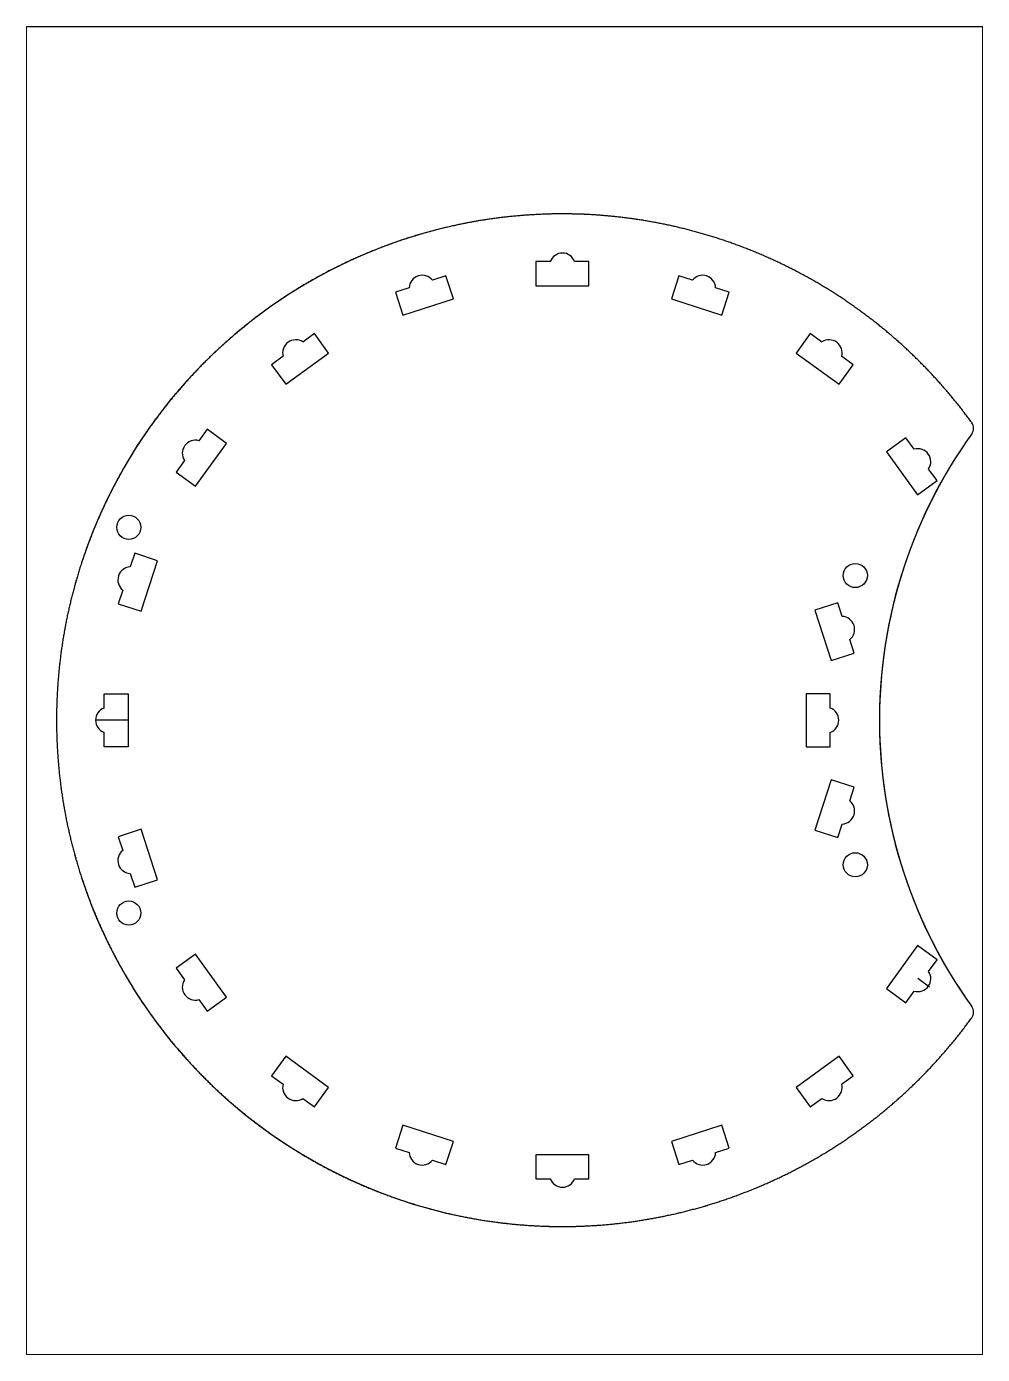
# Model space of a CAD drawing. Header units: inches. Extents: x 6 to 204, y 11 to 286.
import ezdxf

# ---------------------------------------------------------------- set-up
doc = ezdxf.new("R2010")
doc.units = ezdxf.units.IN
doc.header["$MEASUREMENT"] = 0
doc.layers.add('Layer 1', color=7, linetype='Continuous')

# ---------------------------------------------------------------- blocks, each defined once
blk = doc.blocks.new('block 2')
at = {"layer": 'Layer 1', "lineweight": 0}
blk.add_lwpolyline([(5.67, 10.94), (204.04, 10.94), (204.04, 286.31), (5.67, 286.31), (5.67, 10.94)], dxfattribs=at)
at = {"layer": 'Layer 1', "color": 7, "lineweight": 25, "true_color": 0xffffff}
for points in [[(114.34, 237.6), (111.36, 237.6), (111.36, 232.6), (122.36, 232.6)], [(122.36, 232.6), (122.36, 237.6), (119.38, 237.6)], [(94.24, 229.89), (92.69, 234.65), (89.87, 233.73)], [(143.85, 233.73), (141.03, 234.65), (139.48, 229.89), (149.94, 226.49)], [(85.06, 232.17), (82.24, 231.25), (83.78, 226.49), (94.24, 229.89)], [(149.94, 226.49), (151.48, 231.25), (148.66, 232.17)], [(68.34, 218.62), (65.4, 222.67), (63, 220.92)], [(170.72, 220.92), (168.32, 222.67), (165.38, 218.62), (174.28, 212.16)], [(58.9, 217.95), (56.5, 216.2), (59.44, 212.16), (68.34, 218.62)], [(174.28, 212.16), (177.22, 216.2), (174.82, 217.95)], [(47.18, 199.9), (43.14, 202.84), (41.38, 200.43)], [(201.82, 201.85), (200.62, 200.14), (199.46, 198.42), (198.32, 196.67), (197.23, 194.91), (196.19, 193.12), (195.16, 191.31), (194.19, 189.47), (193.24, 187.61), (192.33, 185.75), (191.47, 183.86), (190.64, 181.95), (189.86, 180.03), (189.11, 178.09), (188.4, 176.13), (187.73, 174.16), (187.1, 172.18), (186.51, 170.18), (185.96, 168.18), (185.47, 166.16), (185, 164.14), (184.58, 162.11), (184.2, 160.06), (183.86, 158.01), (183.56, 155.95), (183.31, 153.89), (183.1, 151.82), (182.93, 149.75), (182.79, 147.67), (182.7, 145.6), (182.66, 143.51), (182.66, 141.44), (182.7, 139.36), (182.79, 137.28), (182.93, 135.21), (183.1, 133.14), (183.31, 131.07), (183.56, 129), (183.86, 126.95), (184.2, 124.9), (184.58, 122.85), (185, 120.81), (185.47, 118.79), (185.96, 116.77), (186.51, 114.77), (187.1, 112.78), (187.73, 110.79), (188.4, 108.82), (189.11, 106.87), (189.86, 104.93), (190.64, 103.01), (191.47, 101.1), (192.33, 99.21), (193.24, 97.34), (194.19, 95.49), (195.16, 93.66), (196.19, 91.84), (197.23, 90.05), (198.32, 88.28), (199.46, 86.53), (200.62, 84.81), (201.82, 83.11)], [(201.82, 201.85), (201.81, 201.84), (201.81, 201.84), (201.8, 201.83), (201.8, 201.82), (201.79, 201.82), (201.79, 201.81), (201.78, 201.8), (201.78, 201.8), (201.78, 201.79), (201.77, 201.78), (201.77, 201.78), (201.76, 201.77), (201.76, 201.76), (201.75, 201.76), (201.75, 201.75), (201.74, 201.74), (201.74, 201.74), (201.73, 201.73), (201.73, 201.72), (201.72, 201.72), (201.72, 201.71), (201.71, 201.7), (201.71, 201.7), (201.7, 201.69), (201.7, 201.68), (201.7, 201.68), (201.69, 201.67), (201.69, 201.66), (201.68, 201.66), (201.68, 201.65), (201.67, 201.64), (201.67, 201.64), (201.66, 201.63), (201.66, 201.62), (201.65, 201.62), (201.65, 201.61), (201.64, 201.6), (201.64, 201.6), (201.64, 201.59), (201.63, 201.58), (201.63, 201.58), (201.62, 201.57), (201.62, 201.56), (201.61, 201.56), (201.61, 201.55), (201.6, 201.54), (201.6, 201.54), (201.59, 201.53), (201.59, 201.52), (201.58, 201.52), (201.58, 201.51), (201.57, 201.5), (201.57, 201.5), (201.56, 201.49), (201.56, 201.48), (201.56, 201.48), (201.55, 201.47), (201.55, 201.46), (201.54, 201.46), (201.54, 201.45), (201.53, 201.44), (201.53, 201.44), (201.52, 201.43), (201.52, 201.42), (201.51, 201.42), (201.51, 201.41), (201.5, 201.4), (201.5, 201.4), (201.49, 201.39), (201.49, 201.38), (201.49, 201.38), (201.48, 201.37), (201.48, 201.36), (201.47, 201.36), (201.47, 201.35), (201.46, 201.34), (201.46, 201.34), (201.45, 201.33), (201.45, 201.32), (201.44, 201.32), (201.44, 201.31), (201.43, 201.3), (201.43, 201.3), (201.42, 201.29), (201.42, 201.28), (201.42, 201.28), (201.41, 201.27), (201.41, 201.26), (201.4, 201.26), (201.4, 201.25), (201.39, 201.24), (201.39, 201.24), (201.38, 201.23), (201.38, 201.22), (201.37, 201.22), (201.37, 201.21), (201.36, 201.2), (201.36, 201.2), (201.35, 201.19), (201.35, 201.18), (201.35, 201.18), (201.34, 201.17), (201.34, 201.16), (201.33, 201.16), (201.33, 201.15), (201.32, 201.14), (201.32, 201.14), (201.31, 201.13), (201.31, 201.12), (201.3, 201.12), (201.3, 201.11), (201.29, 201.1), (201.29, 201.1), (201.28, 201.09), (201.28, 201.08), (201.27, 201.08), (201.27, 201.07), (201.27, 201.06), (201.26, 201.06), (201.26, 201.05), (201.25, 201.04), (201.25, 201.04), (201.24, 201.03), (201.24, 201.02), (201.23, 201.02), (201.23, 201.01), (201.22, 201), (201.22, 201), (201.21, 200.99), (201.21, 200.98), (201.21, 200.98), (201.2, 200.97), (201.2, 200.96), (201.19, 200.96), (201.19, 200.95), (201.18, 200.94), (201.18, 200.94), (201.17, 200.93), (201.17, 200.92), (201.16, 200.92), (201.16, 200.91), (201.15, 200.9), (201.15, 200.9), (201.14, 200.89), (201.14, 200.88), (201.14, 200.88), (201.13, 200.87), (201.13, 200.86), (201.12, 200.86), (201.12, 200.85), (201.11, 200.84), (201.11, 200.84), (201.1, 200.83), (201.1, 200.82), (201.09, 200.82), (201.09, 200.81), (201.08, 200.8), (201.08, 200.8), (201.07, 200.79), (201.07, 200.78), (201.06, 200.78), (201.06, 200.77), (201.06, 200.76), (201.05, 200.76), (201.05, 200.75), (201.04, 200.74), (201.04, 200.74), (201.03, 200.73), (201.03, 200.72), (201.02, 200.72), (201.02, 200.71), (201.01, 200.7), (201.01, 200.7), (201, 200.69), (201, 200.68), (200.99, 200.68), (200.99, 200.67), (200.99, 200.66), (200.98, 200.66), (200.98, 200.65), (200.97, 200.64), (200.97, 200.64), (200.96, 200.63), (200.96, 200.62), (200.95, 200.62), (200.95, 200.61), (200.94, 200.6), (200.94, 200.6), (200.93, 200.59), (200.93, 200.58), (200.92, 200.58), (200.92, 200.57), (200.92, 200.56), (200.91, 200.56), (200.91, 200.55), (200.9, 200.54), (200.9, 200.54), (200.89, 200.53), (200.89, 200.52), (200.88, 200.52), (200.88, 200.51), (200.87, 200.5), (200.87, 200.5), (200.86, 200.49), (200.86, 200.48), (200.85, 200.48), (200.85, 200.47), (200.85, 200.46), (200.84, 200.46), (200.84, 200.45), (200.83, 200.44), (200.83, 200.44), (200.82, 200.43), (200.82, 200.42), (200.81, 200.42), (200.81, 200.41), (200.8, 200.4), (200.8, 200.4), (200.79, 200.39), (200.79, 200.38), (200.78, 200.38), (200.78, 200.37), (200.78, 200.36), (200.77, 200.36), (200.77, 200.35), (200.76, 200.34), (200.76, 200.34), (200.75, 200.33), (200.75, 200.32), (200.74, 200.32), (200.74, 200.31), (200.73, 200.3), (200.73, 200.3), (200.72, 200.29), (200.72, 200.28), (200.71, 200.28), (200.71, 200.27), (200.71, 200.26), (200.7, 200.26), (200.7, 200.25), (200.69, 200.24), (200.69, 200.24), (200.68, 200.23), (200.68, 200.22), (200.67, 200.22), (200.67, 200.21), (200.66, 200.2), (200.66, 200.2), (200.65, 200.19), (200.65, 200.18), (200.65, 200.18), (200.64, 200.17), (200.64, 200.16), (200.63, 200.16), (200.63, 200.15), (200.62, 200.14), (200.62, 200.14), (200.61, 200.13), (200.61, 200.12), (200.6, 200.12), (200.6, 200.11), (200.59, 200.1), (200.59, 200.1), (200.59, 200.09), (200.58, 200.08), (200.58, 200.08), (200.57, 200.07), (200.57, 200.06), (200.56, 200.06), (200.56, 200.05), (200.55, 200.04), (200.55, 200.04), (200.54, 200.03), (200.54, 200.02), (200.53, 200.02), (200.53, 200.01), (200.53, 200), (200.52, 200), (200.52, 199.99), (200.51, 199.98), (200.51, 199.98), (200.5, 199.97), (200.5, 199.96), (200.49, 199.96), (200.49, 199.95), (200.48, 199.94), (200.48, 199.94), (200.48, 199.93), (200.47, 199.92), (200.47, 199.92), (200.46, 199.91), (200.46, 199.9), (200.45, 199.9), (200.45, 199.89), (200.44, 199.88), (200.44, 199.88), (200.43, 199.87), (200.43, 199.86), (200.43, 199.85), (200.42, 199.85), (200.42, 199.84), (200.41, 199.83), (200.41, 199.83), (200.4, 199.82), (200.4, 199.81), (200.39, 199.81), (200.39, 199.8), (200.38, 199.79), (200.38, 199.79), (200.38, 199.78), (200.37, 199.77), (200.37, 199.77), (200.36, 199.76), (200.36, 199.75), (200.35, 199.75), (200.35, 199.74), (200.34, 199.73), (200.34, 199.73), (200.33, 199.72), (200.33, 199.71), (200.33, 199.71), (200.32, 199.7), (200.32, 199.69), (200.31, 199.69), (200.31, 199.68), (200.3, 199.67), (200.3, 199.67), (200.29, 199.66), (200.29, 199.65), (200.28, 199.65), (200.28, 199.64), (200.28, 199.63), (200.27, 199.63), (200.27, 199.62), (200.26, 199.61), (200.26, 199.61), (200.25, 199.6), (200.25, 199.59), (200.24, 199.59), (200.24, 199.58), (200.23, 199.57), (200.23, 199.57), (200.23, 199.56), (200.22, 199.55), (200.22, 199.55), (200.21, 199.54), (200.21, 199.53), (200.2, 199.52), (200.2, 199.52), (200.19, 199.51), (200.19, 199.5), (200.18, 199.5), (200.18, 199.49), (200.18, 199.48), (200.17, 199.48), (200.17, 199.47), (200.16, 199.46), (200.16, 199.46), (200.15, 199.45), (200.15, 199.44), (200.14, 199.44), (200.14, 199.43), (200.13, 199.42), (200.13, 199.42), (200.13, 199.41), (200.12, 199.4), (200.12, 199.4), (200.11, 199.39), (200.11, 199.38), (200.1, 199.38), (200.1, 199.37), (200.09, 199.36), (200.09, 199.36), (200.08, 199.35), (200.08, 199.34), (200.08, 199.34), (200.07, 199.33), (200.07, 199.32), (200.06, 199.32), (200.06, 199.31), (200.05, 199.3), (200.05, 199.3), (200.04, 199.29), (200.04, 199.28), (200.03, 199.28), (200.03, 199.27), (200.03, 199.26), (200.02, 199.26), (200.02, 199.25), (200.01, 199.24), (200.01, 199.24), (200, 199.23), (200, 199.22), (199.99, 199.22), (199.99, 199.21), (199.98, 199.2), (199.98, 199.19), (199.98, 199.19), (199.97, 199.18), (199.97, 199.17), (199.96, 199.17), (199.96, 199.16), (199.95, 199.15), (199.95, 199.15), (199.94, 199.14), (199.94, 199.13), (199.93, 199.13), (199.93, 199.12), (199.93, 199.11), (199.92, 199.11), (199.92, 199.1), (199.91, 199.09), (199.91, 199.09), (199.9, 199.08), (199.9, 199.07), (199.89, 199.07), (199.89, 199.06), (199.88, 199.05), (199.88, 199.05), (199.88, 199.04), (199.87, 199.03), (199.87, 199.03), (199.86, 199.02), (199.86, 199.01), (199.85, 199.01), (199.85, 199), (199.84, 198.99), (199.84, 198.99), (199.83, 198.98), (199.83, 198.97), (199.83, 198.97), (199.82, 198.96), (199.82, 198.95), (199.81, 198.95), (199.81, 198.94), (199.8, 198.93), (199.8, 198.93), (199.79, 198.92), (199.79, 198.91), (199.78, 198.91), (199.78, 198.9), (199.78, 198.89), (199.77, 198.88), (199.77, 198.88), (199.76, 198.87), (199.76, 198.86), (199.75, 198.86), (199.75, 198.85), (199.74, 198.84), (199.74, 198.84), (199.73, 198.83), (199.73, 198.82), (199.73, 198.82), (199.72, 198.81), (199.72, 198.8), (199.71, 198.8), (199.71, 198.79), (199.7, 198.78), (199.7, 198.78), (199.69, 198.77), (199.69, 198.76), (199.68, 198.76), (199.68, 198.75), (199.68, 198.74), (199.67, 198.74), (199.67, 198.73), (199.66, 198.72), (199.66, 198.72), (199.65, 198.71), (199.65, 198.7), (199.64, 198.7), (199.64, 198.69), (199.63, 198.68), (199.63, 198.68), (199.63, 198.67), (199.62, 198.66), (199.62, 198.66), (199.61, 198.65), (199.61, 198.64), (199.6, 198.64), (199.6, 198.63), (199.59, 198.62), (199.59, 198.62), (199.58, 198.61), (199.58, 198.6), (199.58, 198.6), (199.57, 198.59), (199.57, 198.58), (199.56, 198.57), (199.56, 198.57), (199.55, 198.56), (199.55, 198.55), (199.54, 198.55), (199.54, 198.54), (199.53, 198.53), (199.53, 198.53), (199.53, 198.52), (199.52, 198.51), (199.52, 198.51), (199.51, 198.5), (199.51, 198.49), (199.5, 198.49), (199.5, 198.48), (199.49, 198.47), (199.49, 198.47), (199.48, 198.46), (199.48, 198.45), (199.48, 198.45), (199.47, 198.44), (199.47, 198.43), (199.46, 198.43), (199.46, 198.42), (199.45, 198.41), (199.45, 198.41), (199.44, 198.4), (199.44, 198.39), (199.43, 198.39), (199.43, 198.38), (199.43, 198.37), (199.42, 198.37), (199.42, 198.36), (199.41, 198.35), (199.41, 198.34), (199.4, 198.34), (199.4, 198.33), (199.4, 198.32), (199.39, 198.32), (199.39, 198.31), (199.38, 198.3), (199.38, 198.3), (199.37, 198.29), (199.37, 198.28), (199.36, 198.28), (199.36, 198.27), (199.36, 198.26), (199.35, 198.26), (199.35, 198.25), (199.34, 198.24), (199.34, 198.24), (199.33, 198.23), (199.33, 198.22), (199.32, 198.22), (199.32, 198.21), (199.32, 198.2), (199.31, 198.19), (199.31, 198.19), (199.3, 198.18), (199.3, 198.17), (199.29, 198.17), (199.29, 198.16), (199.28, 198.15), (199.28, 198.15), (199.28, 198.14), (199.27, 198.13), (199.27, 198.13), (199.26, 198.12), (199.26, 198.11), (199.25, 198.11), (199.25, 198.1), (199.24, 198.09), (199.24, 198.09), (199.24, 198.08), (199.23, 198.07), (199.23, 198.07), (199.22, 198.06), (199.22, 198.05), (199.21, 198.04), (199.21, 198.04), (199.2, 198.03), (199.2, 198.02), (199.2, 198.02), (199.19, 198.01), (199.19, 198), (199.18, 198), (199.18, 197.99), (199.17, 197.98), (199.17, 197.98), (199.17, 197.97), (199.16, 197.96), (199.16, 197.96), (199.15, 197.95), (199.15, 197.94), (199.14, 197.94), (199.14, 197.93), (199.13, 197.92), (199.13, 197.92), (199.13, 197.91), (199.12, 197.9), (199.12, 197.89), (199.11, 197.89), (199.11, 197.88), (199.1, 197.87), (199.1, 197.87), (199.09, 197.86), (199.09, 197.85), (199.09, 197.85), (199.08, 197.84), (199.08, 197.83), (199.07, 197.83), (199.07, 197.82), (199.06, 197.81), (199.06, 197.81), (199.05, 197.8), (199.05, 197.79), (199.05, 197.79), (199.04, 197.78), (199.04, 197.77), (199.03, 197.77), (199.03, 197.76), (199.02, 197.75), (199.02, 197.74), (199.01, 197.74), (199.01, 197.73), (199.01, 197.72), (199, 197.72), (199, 197.71), (198.99, 197.7), (198.99, 197.7), (198.98, 197.69), (198.98, 197.68), (198.97, 197.68), (198.97, 197.67), (198.97, 197.66), (198.96, 197.66), (198.96, 197.65), (198.95, 197.64), (198.95, 197.64), (198.94, 197.63), (198.94, 197.62), (198.93, 197.61), (198.93, 197.61), (198.93, 197.6), (198.92, 197.59), (198.92, 197.59), (198.91, 197.58), (198.91, 197.57), (198.9, 197.57), (198.9, 197.56), (198.9, 197.55), (198.89, 197.55), (198.89, 197.54), (198.88, 197.53), (198.88, 197.53), (198.87, 197.52), (198.87, 197.51), (198.86, 197.51), (198.86, 197.5), (198.86, 197.49), (198.85, 197.49), (198.85, 197.48), (198.84, 197.47), (198.84, 197.46), (198.83, 197.46), (198.83, 197.45), (198.82, 197.44), (198.82, 197.44), (198.82, 197.43), (198.81, 197.42), (198.81, 197.42), (198.8, 197.41), (198.8, 197.4), (198.79, 197.4), (198.79, 197.39), (198.78, 197.38), (198.78, 197.38), (198.78, 197.37), (198.77, 197.36), (198.77, 197.36), (198.76, 197.35), (198.76, 197.34), (198.75, 197.34), (198.75, 197.33), (198.74, 197.32), (198.74, 197.31), (198.74, 197.31), (198.73, 197.3), (198.73, 197.29), (198.72, 197.29), (198.72, 197.28), (198.71, 197.27), (198.71, 197.27), (198.7, 197.26), (198.7, 197.25), (198.7, 197.25), (198.69, 197.24), (198.69, 197.23), (198.68, 197.23), (198.68, 197.22), (198.67, 197.21), (198.67, 197.21), (198.67, 197.2), (198.66, 197.19), (198.66, 197.19), (198.65, 197.18), (198.65, 197.17), (198.64, 197.16), (198.64, 197.16), (198.63, 197.15), (198.63, 197.14), (198.63, 197.14), (198.62, 197.13), (198.62, 197.12), (198.61, 197.12), (198.61, 197.11), (198.6, 197.1), (198.6, 197.1), (198.59, 197.09), (198.59, 197.08), (198.59, 197.08), (198.58, 197.07), (198.58, 197.06), (198.57, 197.06), (198.57, 197.05), (198.56, 197.04), (198.56, 197.04), (198.55, 197.03), (198.55, 197.02), (198.55, 197.01), (198.54, 197.01), (198.54, 197), (198.53, 196.99), (198.53, 196.99), (198.52, 196.98), (198.52, 196.97), (198.51, 196.97), (198.51, 196.96), (198.51, 196.95), (198.5, 196.95), (198.5, 196.94), (198.49, 196.93), (198.49, 196.93), (198.48, 196.92), (198.48, 196.91), (198.47, 196.91), (198.47, 196.9), (198.47, 196.89), (198.46, 196.89), (198.46, 196.88), (198.45, 196.87), (198.45, 196.86), (198.44, 196.86), (198.44, 196.85), (198.44, 196.84), (198.43, 196.84), (198.43, 196.83), (198.42, 196.82), (198.42, 196.82), (198.41, 196.81), (198.41, 196.8), (198.4, 196.8), (198.4, 196.79), (198.4, 196.78), (198.39, 196.78), (198.39, 196.77), (198.38, 196.76), (198.38, 196.76), (198.37, 196.75), (198.37, 196.74), (198.36, 196.73), (198.36, 196.73), (198.36, 196.72), (198.35, 196.71), (198.35, 196.71), (198.34, 196.7), (198.34, 196.69), (198.33, 196.69), (198.33, 196.68), (198.32, 196.67), (198.32, 196.67), (198.32, 196.66), (198.31, 196.65), (198.31, 196.65), (198.3, 196.64), (198.3, 196.63), (198.29, 196.63), (198.29, 196.62), (198.29, 196.61), (198.28, 196.6), (198.28, 196.6), (198.27, 196.59), (198.27, 196.58), (198.26, 196.58), (198.26, 196.57), (198.26, 196.56), (198.25, 196.56), (198.25, 196.55), (198.24, 196.54), (198.24, 196.54), (198.23, 196.53), (198.23, 196.52), (198.23, 196.51), (198.22, 196.51), (198.22, 196.5), (198.21, 196.49), (198.21, 196.49), (198.21, 196.48), (198.2, 196.47), (198.2, 196.47), (198.19, 196.46), (198.19, 196.45), (198.18, 196.45), (198.18, 196.44), (198.17, 196.43), (198.17, 196.43), (198.17, 196.42), (198.16, 196.41), (198.16, 196.4), (198.15, 196.4), (198.15, 196.39), (198.15, 196.38), (198.14, 196.38), (198.14, 196.37), (198.13, 196.36), (198.13, 196.36), (198.12, 196.35), (198.12, 196.34), (198.12, 196.34), (198.11, 196.33), (198.11, 196.32), (198.1, 196.31), (198.1, 196.31), (198.09, 196.3), (198.09, 196.29), (198.09, 196.29), (198.08, 196.28), (198.08, 196.27), (198.07, 196.27), (198.07, 196.26), (198.06, 196.25), (198.06, 196.25), (198.06, 196.24), (198.05, 196.23), (198.05, 196.22), (198.04, 196.22), (198.04, 196.21), (198.04, 196.2), (198.03, 196.2), (198.03, 196.19), (198.02, 196.18), (198.02, 196.18), (198.01, 196.17), (198.01, 196.16), (198.01, 196.16), (198, 196.15), (198, 196.14), (197.99, 196.14), (197.99, 196.13), (197.98, 196.12), (197.98, 196.11), (197.98, 196.11), (197.97, 196.1), (197.97, 196.09), (197.96, 196.09), (197.96, 196.08), (197.95, 196.07), (197.95, 196.07), (197.95, 196.06), (197.94, 196.05), (197.94, 196.05), (197.93, 196.04), (197.93, 196.03), (197.92, 196.02), (197.92, 196.02), (197.92, 196.01), (197.91, 196), (197.91, 196), (197.9, 195.99), (197.9, 195.98), (197.89, 195.98), (197.89, 195.97), (197.89, 195.96), (197.88, 195.96), (197.88, 195.95), (197.87, 195.94), (197.87, 195.93), (197.86, 195.93), (197.86, 195.92), (197.86, 195.91), (197.85, 195.91), (197.85, 195.9), (197.84, 195.89), (197.84, 195.89), (197.83, 195.88), (197.83, 195.87), (197.83, 195.87), (197.82, 195.86), (197.82, 195.85), (197.81, 195.85), (197.81, 195.84), (197.8, 195.83), (197.8, 195.82), (197.8, 195.82), (197.79, 195.81), (197.79, 195.8), (197.78, 195.8), (197.78, 195.79), (197.78, 195.78), (197.77, 195.78), (197.77, 195.77), (197.76, 195.76), (197.76, 195.76), (197.75, 195.75), (197.75, 195.74), (197.75, 195.73), (197.74, 195.73), (197.74, 195.72), (197.73, 195.71), (197.73, 195.71), (197.72, 195.7), (197.72, 195.69), (197.72, 195.69), (197.71, 195.68), (197.71, 195.67), (197.7, 195.67), (197.7, 195.66), (197.69, 195.65), (197.69, 195.64), (197.69, 195.64), (197.68, 195.63), (197.68, 195.62), (197.67, 195.62), (197.67, 195.61), (197.66, 195.6), (197.66, 195.6), (197.66, 195.59), (197.65, 195.58), (197.65, 195.58), (197.64, 195.57), (197.64, 195.56), (197.63, 195.56), (197.63, 195.55), (197.63, 195.54), (197.62, 195.53), (197.62, 195.53), (197.61, 195.52), (197.61, 195.51), (197.6, 195.51), (197.6, 195.5), (197.6, 195.49), (197.59, 195.49), (197.59, 195.48), (197.58, 195.47), (197.58, 195.47), (197.57, 195.46), (197.57, 195.45), (197.57, 195.44), (197.56, 195.44), (197.56, 195.43), (197.55, 195.42), (197.55, 195.42), (197.55, 195.41), (197.54, 195.4), (197.54, 195.4), (197.53, 195.39), (197.53, 195.38), (197.52, 195.38), (197.52, 195.37), (197.52, 195.36), (197.51, 195.36), (197.51, 195.35), (197.5, 195.34), (197.5, 195.33), (197.49, 195.33), (197.49, 195.32), (197.49, 195.31), (197.48, 195.31), (197.48, 195.3), (197.47, 195.29), (197.47, 195.29), (197.46, 195.28), (197.46, 195.27), (197.46, 195.27), (197.45, 195.26), (197.45, 195.25), (197.44, 195.24), (197.44, 195.24), (197.43, 195.23), (197.43, 195.22), (197.43, 195.22), (197.42, 195.21), (197.42, 195.2), (197.41, 195.2), (197.41, 195.19), (197.41, 195.18), (197.4, 195.18), (197.4, 195.17), (197.39, 195.16), (197.39, 195.15), (197.38, 195.15), (197.38, 195.14), (197.38, 195.13), (197.37, 195.13), (197.37, 195.12), (197.36, 195.11), (197.36, 195.11), (197.35, 195.1), (197.35, 195.09), (197.35, 195.09), (197.34, 195.08), (197.34, 195.07), (197.33, 195.07), (197.33, 195.06), (197.32, 195.05), (197.32, 195.04), (197.32, 195.04), (197.31, 195.03), (197.31, 195.02), (197.3, 195.02), (197.3, 195.01), (197.29, 195), (197.29, 195), (197.29, 194.99), (197.28, 194.98), (197.28, 194.98), (197.27, 194.97), (197.27, 194.96), (197.26, 194.95), (197.26, 194.95), (197.26, 194.94), (197.25, 194.93), (197.25, 194.93), (197.24, 194.92), (197.24, 194.91), (197.23, 194.91), (197.23, 194.9), (197.23, 194.89), (197.22, 194.89), (197.22, 194.88), (197.21, 194.87), (197.21, 194.86), (197.21, 194.86), (197.2, 194.85), (197.2, 194.84), (197.19, 194.84), (197.19, 194.83), (197.19, 194.82), (197.18, 194.82), (197.18, 194.81), (197.17, 194.8), (197.17, 194.79), (197.16, 194.79), (197.16, 194.78), (197.16, 194.77), (197.15, 194.77), (197.15, 194.76), (197.14, 194.75), (197.14, 194.75), (197.14, 194.74), (197.13, 194.73), (197.13, 194.72), (197.12, 194.72), (197.12, 194.71), (197.12, 194.7), (197.11, 194.7), (197.11, 194.69), (197.1, 194.68), (197.1, 194.68), (197.1, 194.67), (197.09, 194.66), (197.09, 194.65), (197.08, 194.65), (197.08, 194.64), (197.07, 194.63), (197.07, 194.63), (197.07, 194.62), (197.06, 194.61), (197.06, 194.61), (197.05, 194.6), (197.05, 194.59), (197.05, 194.58), (197.04, 194.58), (197.04, 194.57), (197.03, 194.56), (197.03, 194.56), (197.03, 194.55), (197.02, 194.54), (197.02, 194.54), (197.01, 194.53), (197.01, 194.52), (197.01, 194.51), (197, 194.51), (197, 194.5), (196.99, 194.49), (196.99, 194.49), (196.99, 194.48), (196.98, 194.47), (196.98, 194.47), (196.97, 194.46), (196.97, 194.45), (196.96, 194.45), (196.96, 194.44), (196.96, 194.43), (196.95, 194.42), (196.95, 194.42), (196.94, 194.41), (196.94, 194.4), (196.94, 194.4), (196.93, 194.39), (196.93, 194.38), (196.92, 194.38), (196.92, 194.37), (196.92, 194.36), (196.91, 194.35), (196.91, 194.35), (196.9, 194.34), (196.9, 194.33), (196.89, 194.33), (196.89, 194.32), (196.89, 194.31), (196.88, 194.31), (196.88, 194.3), (196.87, 194.29), (196.87, 194.28), (196.87, 194.28), (196.86, 194.27), (196.86, 194.26), (196.85, 194.26), (196.85, 194.25), (196.85, 194.24), (196.84, 194.24), (196.84, 194.23), (196.83, 194.22), (196.83, 194.21), (196.83, 194.21), (196.82, 194.2), (196.82, 194.19), (196.81, 194.19), (196.81, 194.18), (196.81, 194.17), (196.8, 194.17), (196.8, 194.16), (196.79, 194.15), (196.79, 194.14), (196.78, 194.14), (196.78, 194.13), (196.78, 194.12), (196.77, 194.12), (196.77, 194.11), (196.76, 194.1), (196.76, 194.1), (196.76, 194.09), (196.75, 194.08), (196.75, 194.07), (196.74, 194.07), (196.74, 194.06), (196.74, 194.05), (196.73, 194.05), (196.73, 194.04), (196.72, 194.03), (196.72, 194.03), (196.71, 194.02), (196.71, 194.01), (196.71, 194.01), (196.7, 194), (196.7, 193.99), (196.69, 193.98), (196.69, 193.98), (196.69, 193.97), (196.68, 193.96), (196.68, 193.96), (196.67, 193.95), (196.67, 193.94), (196.67, 193.94), (196.66, 193.93), (196.66, 193.92), (196.65, 193.91), (196.65, 193.91), (196.65, 193.9), (196.64, 193.89), (196.64, 193.89), (196.63, 193.88), (196.63, 193.87), (196.62, 193.87), (196.62, 193.86), (196.62, 193.85), (196.61, 193.84), (196.61, 193.84), (196.6, 193.83), (196.6, 193.82), (196.6, 193.82), (196.59, 193.81), (196.59, 193.8), (196.58, 193.8), (196.58, 193.79), (196.58, 193.78), (196.57, 193.77), (196.57, 193.77), (196.56, 193.76), (196.56, 193.75), (196.56, 193.75), (196.55, 193.74), (196.55, 193.73), (196.54, 193.73), (196.54, 193.72), (196.54, 193.71), (196.53, 193.7), (196.53, 193.7), (196.52, 193.69), (196.52, 193.68), (196.51, 193.68), (196.51, 193.67), (196.51, 193.66), (196.5, 193.66), (196.5, 193.65), (196.49, 193.64), (196.49, 193.63), (196.49, 193.63), (196.48, 193.62), (196.48, 193.61), (196.47, 193.61), (196.47, 193.6), (196.47, 193.59), (196.46, 193.59), (196.46, 193.58), (196.45, 193.57), (196.45, 193.56), (196.44, 193.56), (196.44, 193.55), (196.44, 193.54), (196.43, 193.54), (196.43, 193.53), (196.42, 193.52), (196.42, 193.52), (196.42, 193.51), (196.41, 193.5), (196.41, 193.49), (196.4, 193.49), (196.4, 193.48), (196.4, 193.47), (196.39, 193.47), (196.39, 193.46), (196.38, 193.45), (196.38, 193.45), (196.38, 193.44), (196.37, 193.43), (196.37, 193.42), (196.36, 193.42), (196.36, 193.41), (196.35, 193.4), (196.35, 193.4), (196.35, 193.39), (196.34, 193.38), (196.34, 193.38), (196.33, 193.37), (196.33, 193.36), (196.33, 193.36), (196.32, 193.35), (196.32, 193.34), (196.31, 193.33), (196.31, 193.33), (196.31, 193.32), (196.3, 193.31), (196.3, 193.31), (196.29, 193.3), (196.29, 193.29), (196.29, 193.29), (196.28, 193.28), (196.28, 193.27), (196.27, 193.26), (196.27, 193.26), (196.27, 193.25), (196.26, 193.24), (196.26, 193.24), (196.25, 193.23), (196.25, 193.22), (196.24, 193.22), (196.24, 193.21), (196.24, 193.2), (196.23, 193.19), (196.23, 193.19), (196.22, 193.18), (196.22, 193.17), (196.22, 193.17), (196.21, 193.16), (196.21, 193.15), (196.2, 193.15), (196.2, 193.14), (196.19, 193.13), (196.19, 193.12), (196.19, 193.12), (196.18, 193.11), (196.18, 193.1), (196.17, 193.1), (196.17, 193.09), (196.17, 193.08), (196.16, 193.08), (196.16, 193.07), (196.15, 193.06), (196.15, 193.05), (196.15, 193.05), (196.14, 193.04), (196.14, 193.03), (196.13, 193.03), (196.13, 193.02), (196.13, 193.01), (196.12, 193), (196.12, 193), (196.11, 192.99), (196.11, 192.98), (196.11, 192.98), (196.1, 192.97), (196.1, 192.96), (196.09, 192.96), (196.09, 192.95), (196.09, 192.94), (196.08, 192.93), (196.08, 192.93), (196.07, 192.92), (196.07, 192.91), (196.07, 192.91), (196.06, 192.9), (196.06, 192.89), (196.05, 192.88), (196.05, 192.88), (196.05, 192.87), (196.04, 192.86), (196.04, 192.86), (196.03, 192.85), (196.03, 192.84), (196.03, 192.83), (196.02, 192.83), (196.02, 192.82), (196.01, 192.81), (196.01, 192.81), (196.01, 192.8), (196, 192.79), (196, 192.79), (195.99, 192.78), (195.99, 192.77), (195.99, 192.76), (195.98, 192.76), (195.98, 192.75), (195.97, 192.74), (195.97, 192.74), (195.97, 192.73), (195.96, 192.72), (195.96, 192.71), (195.95, 192.71), (195.95, 192.7), (195.95, 192.69), (195.94, 192.69), (195.94, 192.68), (195.93, 192.67), (195.93, 192.67), (195.93, 192.66), (195.92, 192.65), (195.92, 192.64), (195.91, 192.64), (195.91, 192.63), (195.91, 192.62), (195.9, 192.62), (195.9, 192.61), (195.89, 192.6), (195.89, 192.59), (195.89, 192.59), (195.88, 192.58), (195.88, 192.57), (195.87, 192.57), (195.87, 192.56), (195.87, 192.55), (195.86, 192.55), (195.86, 192.54), (195.85, 192.53), (195.85, 192.52), (195.85, 192.52), (195.84, 192.51), (195.84, 192.5), (195.83, 192.5), (195.83, 192.49), (195.83, 192.48), (195.82, 192.47), (195.82, 192.47), (195.81, 192.46), (195.81, 192.45), (195.81, 192.45), (195.8, 192.44), (195.8, 192.43), (195.79, 192.42), (195.79, 192.42), (195.79, 192.41), (195.78, 192.4), (195.78, 192.4), (195.77, 192.39), (195.77, 192.38), (195.77, 192.38), (195.76, 192.37), (195.76, 192.36), (195.75, 192.35), (195.75, 192.35), (195.75, 192.34), (195.74, 192.33), (195.74, 192.33), (195.73, 192.32), (195.73, 192.31), (195.73, 192.3), (195.72, 192.3), (195.72, 192.29), (195.71, 192.28), (195.71, 192.28), (195.71, 192.27), (195.7, 192.26), (195.7, 192.26), (195.69, 192.25), (195.69, 192.24), (195.69, 192.23), (195.68, 192.23), (195.68, 192.22), (195.67, 192.21), (195.67, 192.21), (195.67, 192.2), (195.66, 192.19), (195.66, 192.18), (195.65, 192.18), (195.65, 192.17), (195.65, 192.16), (195.64, 192.16), (195.64, 192.15), (195.63, 192.14), (195.63, 192.13), (195.63, 192.13), (195.62, 192.12), (195.62, 192.11), (195.61, 192.11), (195.61, 192.1), (195.6, 192.09), (195.6, 192.09), (195.6, 192.08), (195.59, 192.07), (195.59, 192.06), (195.58, 192.06), (195.58, 192.05), (195.58, 192.04), (195.57, 192.04), (195.57, 192.03), (195.56, 192.02), (195.56, 192.01), (195.56, 192.01), (195.55, 192), (195.55, 191.99), (195.54, 191.99), (195.54, 191.98), (195.54, 191.97), (195.53, 191.97), (195.53, 191.96), (195.53, 191.95), (195.52, 191.94), (195.52, 191.94), (195.51, 191.93), (195.51, 191.92), (195.51, 191.92), (195.5, 191.91), (195.5, 191.9), (195.49, 191.89), (195.49, 191.89), (195.49, 191.88), (195.48, 191.87), (195.48, 191.87), (195.47, 191.86), (195.47, 191.85), (195.47, 191.84), (195.46, 191.84), (195.46, 191.83), (195.45, 191.82), (195.45, 191.82), (195.45, 191.81), (195.44, 191.8), (195.44, 191.8), (195.43, 191.79), (195.43, 191.78), (195.42, 191.77), (195.42, 191.77), (195.42, 191.76), (195.41, 191.75), (195.41, 191.75), (195.41, 191.74), (195.4, 191.73), (195.4, 191.72), (195.39, 191.72), (195.39, 191.71), (195.38, 191.7), (195.38, 191.7), (195.38, 191.69), (195.37, 191.68), (195.37, 191.68), (195.36, 191.67), (195.36, 191.66), (195.36, 191.65), (195.35, 191.65), (195.35, 191.64), (195.34, 191.63), (195.34, 191.63), (195.34, 191.62), (195.33, 191.61), (195.33, 191.6), (195.32, 191.6), (195.32, 191.59), (195.32, 191.58), (195.31, 191.58), (195.31, 191.57), (195.3, 191.56), (195.3, 191.56), (195.3, 191.55), (195.29, 191.54), (195.29, 191.53), (195.28, 191.53), (195.28, 191.52), (195.28, 191.51), (195.27, 191.51), (195.27, 191.5), (195.26, 191.49), (195.26, 191.48), (195.26, 191.48), (195.25, 191.47), (195.25, 191.46), (195.24, 191.46), (195.24, 191.45), (195.24, 191.44), (195.23, 191.43), (195.23, 191.43), (195.22, 191.42), (195.22, 191.41), (195.22, 191.41), (195.21, 191.4), (195.21, 191.39), (195.2, 191.39), (195.2, 191.38), (195.2, 191.37), (195.19, 191.36), (195.19, 191.36), (195.18, 191.35), (195.18, 191.34), (195.18, 191.34), (195.17, 191.33), (195.17, 191.32), (195.16, 191.31), (195.16, 191.31), (195.16, 191.3), (195.15, 191.29), (195.15, 191.29), (195.14, 191.28), (195.14, 191.27), (195.14, 191.26), (195.13, 191.26), (195.13, 191.25), (195.13, 191.24), (195.12, 191.24), (195.12, 191.23), (195.11, 191.22), (195.11, 191.21), (195.11, 191.21), (195.1, 191.2), (195.1, 191.19), (195.1, 191.19), (195.09, 191.18), (195.09, 191.17), (195.08, 191.16), (195.08, 191.16), (195.08, 191.15), (195.07, 191.14), (195.07, 191.14), (195.07, 191.13), (195.06, 191.12), (195.06, 191.11), (195.05, 191.11), (195.05, 191.1), (195.05, 191.09), (195.04, 191.08), (195.04, 191.08), (195.03, 191.07), (195.03, 191.06), (195.03, 191.06), (195.02, 191.05), (195.02, 191.04), (195.02, 191.03), (195.01, 191.03), (195.01, 191.02), (195, 191.01), (195, 191.01), (195, 191), (194.99, 190.99), (194.99, 190.98), (194.99, 190.98), (194.98, 190.97), (194.98, 190.96), (194.97, 190.96), (194.97, 190.95), (194.97, 190.94), (194.96, 190.93), (194.96, 190.93), (194.95, 190.92), (194.95, 190.91), (194.95, 190.91), (194.94, 190.9), (194.94, 190.89), (194.94, 190.88), (194.93, 190.88), (194.93, 190.87), (194.92, 190.86), (194.92, 190.85), (194.92, 190.85), (194.91, 190.84), (194.91, 190.83), (194.91, 190.83), (194.9, 190.82), (194.9, 190.81), (194.89, 190.8), (194.89, 190.8), (194.89, 190.79), (194.88, 190.78), (194.88, 190.78), (194.87, 190.77), (194.87, 190.76), (194.87, 190.75), (194.86, 190.75), (194.86, 190.74), (194.86, 190.73), (194.85, 190.72), (194.85, 190.72), (194.84, 190.71), (194.84, 190.7), (194.84, 190.7), (194.83, 190.69), (194.83, 190.68), (194.83, 190.67), (194.82, 190.67), (194.82, 190.66), (194.81, 190.65), (194.81, 190.65), (194.81, 190.64), (194.8, 190.63), (194.8, 190.62), (194.8, 190.62), (194.79, 190.61), (194.79, 190.6), (194.78, 190.6), (194.78, 190.59), (194.78, 190.58), (194.77, 190.57), (194.77, 190.57), (194.76, 190.56), (194.76, 190.55), (194.76, 190.55), (194.75, 190.54), (194.75, 190.53), (194.75, 190.52), (194.74, 190.52), (194.74, 190.51), (194.73, 190.5), (194.73, 190.49), (194.73, 190.49), (194.72, 190.48), (194.72, 190.47), (194.72, 190.47), (194.71, 190.46), (194.71, 190.45), (194.7, 190.44), (194.7, 190.44), (194.7, 190.43), (194.69, 190.42), (194.69, 190.42), (194.68, 190.41), (194.68, 190.4), (194.68, 190.39), (194.67, 190.39), (194.67, 190.38), (194.67, 190.37), (194.66, 190.37), (194.66, 190.36), (194.65, 190.35), (194.65, 190.34), (194.65, 190.34), (194.64, 190.33), (194.64, 190.32), (194.64, 190.31), (194.63, 190.31), (194.63, 190.3), (194.62, 190.29), (194.62, 190.29), (194.62, 190.28), (194.61, 190.27), (194.61, 190.26), (194.61, 190.26), (194.6, 190.25), (194.6, 190.24), (194.59, 190.24), (194.59, 190.23), (194.59, 190.22), (194.58, 190.21), (194.58, 190.21), (194.57, 190.2), (194.57, 190.19), (194.57, 190.19), (194.56, 190.18), (194.56, 190.17), (194.56, 190.16), (194.55, 190.16), (194.55, 190.15), (194.54, 190.14), (194.54, 190.14), (194.54, 190.13), (194.53, 190.12), (194.53, 190.11), (194.52, 190.11), (194.52, 190.1), (194.52, 190.09), (194.51, 190.08), (194.51, 190.08), (194.51, 190.07), (194.5, 190.06), (194.5, 190.06), (194.49, 190.05), (194.49, 190.04), (194.49, 190.03), (194.48, 190.03), (194.48, 190.02), (194.48, 190.01), (194.47, 190.01), (194.47, 190), (194.46, 189.99), (194.46, 189.98), (194.46, 189.98), (194.45, 189.97), (194.45, 189.96), (194.45, 189.96), (194.44, 189.95), (194.44, 189.94), (194.43, 189.93), (194.43, 189.93), (194.43, 189.92), (194.42, 189.91), (194.42, 189.91), (194.42, 189.9), (194.41, 189.89), (194.41, 189.88), (194.4, 189.88), (194.4, 189.87), (194.4, 189.86), (194.39, 189.85), (194.39, 189.85), (194.38, 189.84), (194.38, 189.83), (194.38, 189.83), (194.37, 189.82), (194.37, 189.81), (194.37, 189.8), (194.36, 189.8), (194.36, 189.79), (194.35, 189.78), (194.35, 189.78), (194.35, 189.77), (194.34, 189.76), (194.34, 189.75), (194.33, 189.75), (194.33, 189.74), (194.33, 189.73), (194.32, 189.73), (194.32, 189.72), (194.32, 189.71), (194.31, 189.7), (194.31, 189.7), (194.3, 189.69), (194.3, 189.68), (194.3, 189.67), (194.29, 189.67), (194.29, 189.66), (194.29, 189.65), (194.28, 189.65), (194.28, 189.64), (194.27, 189.63), (194.27, 189.62), (194.27, 189.62), (194.26, 189.61), (194.26, 189.6), (194.26, 189.6), (194.25, 189.59), (194.25, 189.58), (194.24, 189.57), (194.24, 189.57), (194.24, 189.56), (194.23, 189.55), (194.23, 189.55), (194.22, 189.54), (194.22, 189.53), (194.22, 189.52), (194.21, 189.52), (194.21, 189.51), (194.21, 189.5), (194.2, 189.5), (194.2, 189.49), (194.19, 189.48), (194.19, 189.47), (194.19, 189.47), (194.18, 189.46), (194.18, 189.45), (194.18, 189.44), (194.17, 189.44), (194.17, 189.43), (194.16, 189.42), (194.16, 189.42), (194.16, 189.41), (194.15, 189.4), (194.15, 189.39), (194.15, 189.39), (194.14, 189.38), (194.14, 189.37), (194.14, 189.37), (194.13, 189.36), (194.13, 189.35), (194.12, 189.34), (194.12, 189.34), (194.12, 189.33), (194.11, 189.32), (194.11, 189.31), (194.11, 189.31), (194.1, 189.3), (194.1, 189.29), (194.09, 189.29), (194.09, 189.28), (194.09, 189.27), (194.08, 189.26), (194.08, 189.26), (194.08, 189.25), (194.07, 189.24), (194.07, 189.23), (194.07, 189.23), (194.06, 189.22), (194.06, 189.21), (194.05, 189.21), (194.05, 189.2), (194.05, 189.19), (194.04, 189.18), (194.04, 189.18), (194.04, 189.17), (194.03, 189.16), (194.03, 189.16), (194.03, 189.15), (194.02, 189.14), (194.02, 189.13), (194.01, 189.13), (194.01, 189.12), (194.01, 189.11), (194, 189.1), (194, 189.1), (194, 189.09), (193.99, 189.08), (193.99, 189.08), (193.98, 189.07), (193.98, 189.06), (193.98, 189.05), (193.97, 189.05), (193.97, 189.04), (193.97, 189.03), (193.96, 189.02), (193.96, 189.02), (193.96, 189.01), (193.95, 189), (193.95, 189), (193.94, 188.99), (193.94, 188.98), (193.94, 188.97), (193.93, 188.97), (193.93, 188.96), (193.93, 188.95), (193.92, 188.95), (193.92, 188.94), (193.91, 188.93), (193.91, 188.92), (193.91, 188.92), (193.9, 188.91), (193.9, 188.9), (193.9, 188.89), (193.89, 188.89), (193.89, 188.88), (193.89, 188.87), (193.88, 188.87), (193.88, 188.86), (193.87, 188.85), (193.87, 188.84), (193.87, 188.84), (193.86, 188.83), (193.86, 188.82), (193.86, 188.82), (193.85, 188.81), (193.85, 188.8), (193.84, 188.79), (193.84, 188.79), (193.84, 188.78), (193.83, 188.77), (193.83, 188.76), (193.83, 188.76), (193.82, 188.75), (193.82, 188.74), (193.81, 188.74), (193.81, 188.73), (193.81, 188.72), (193.8, 188.71), (193.8, 188.71), (193.8, 188.7), (193.79, 188.69), (193.79, 188.68), (193.79, 188.68), (193.78, 188.67), (193.78, 188.66), (193.77, 188.66), (193.77, 188.65), (193.77, 188.64), (193.76, 188.63), (193.76, 188.63), (193.76, 188.62), (193.75, 188.61), (193.75, 188.61), (193.75, 188.6), (193.74, 188.59), (193.74, 188.58), (193.73, 188.58), (193.73, 188.57), (193.73, 188.56), (193.72, 188.55), (193.72, 188.55), (193.72, 188.54), (193.71, 188.53), (193.71, 188.53), (193.7, 188.52), (193.7, 188.51), (193.7, 188.5), (193.69, 188.5), (193.69, 188.49), (193.69, 188.48), (193.68, 188.48), (193.68, 188.47), (193.67, 188.46), (193.67, 188.45), (193.67, 188.45), (193.66, 188.44), (193.66, 188.43), (193.66, 188.42), (193.65, 188.42), (193.65, 188.41), (193.65, 188.4), (193.64, 188.4), (193.64, 188.39), (193.63, 188.38), (193.63, 188.37), (193.63, 188.37), (193.62, 188.36), (193.62, 188.35), (193.62, 188.34), (193.61, 188.34), (193.61, 188.33), (193.61, 188.32), (193.6, 188.32), (193.6, 188.31), (193.59, 188.3), (193.59, 188.29), (193.59, 188.29), (193.58, 188.28), (193.58, 188.27), (193.58, 188.27), (193.57, 188.26), (193.57, 188.25), (193.56, 188.24), (193.56, 188.24), (193.56, 188.23), (193.55, 188.22), (193.55, 188.21), (193.55, 188.21), (193.54, 188.2), (193.54, 188.19), (193.54, 188.19), (193.53, 188.18), (193.53, 188.17), (193.52, 188.16), (193.52, 188.16), (193.52, 188.15), (193.51, 188.14), (193.51, 188.14), (193.51, 188.13), (193.5, 188.12), (193.5, 188.11), (193.49, 188.11), (193.49, 188.1), (193.49, 188.09), (193.48, 188.08), (193.48, 188.08), (193.48, 188.07), (193.47, 188.06), (193.47, 188.06), (193.47, 188.05), (193.46, 188.04), (193.46, 188.03), (193.45, 188.03), (193.45, 188.02), (193.45, 188.01), (193.44, 188), (193.44, 188), (193.44, 187.99), (193.43, 187.98), (193.43, 187.98), (193.42, 187.97), (193.42, 187.96), (193.42, 187.95), (193.41, 187.95), (193.41, 187.94), (193.41, 187.93), (193.4, 187.93), (193.4, 187.92), (193.4, 187.91), (193.39, 187.9), (193.39, 187.9), (193.38, 187.89), (193.38, 187.88), (193.38, 187.87), (193.37, 187.87), (193.37, 187.86), (193.37, 187.85), (193.36, 187.85), (193.36, 187.84), (193.35, 187.83), (193.35, 187.82), (193.35, 187.82), (193.34, 187.81), (193.34, 187.8), (193.34, 187.8), (193.33, 187.79), (193.33, 187.78), (193.33, 187.77), (193.32, 187.77), (193.32, 187.76), (193.31, 187.75), (193.31, 187.74), (193.31, 187.74), (193.3, 187.73), (193.3, 187.72), (193.3, 187.72), (193.29, 187.71), (193.29, 187.7), (193.29, 187.69), (193.28, 187.69), (193.28, 187.68), (193.27, 187.67), (193.27, 187.66), (193.27, 187.66), (193.26, 187.65), (193.26, 187.64), (193.26, 187.64), (193.25, 187.63), (193.25, 187.62), (193.24, 187.61), (193.24, 187.61), (193.24, 187.6), (193.23, 187.59), (193.23, 187.59), (193.23, 187.58), (193.22, 187.57), (193.22, 187.56), (193.22, 187.56), (193.21, 187.55), (193.21, 187.54), (193.21, 187.53), (193.2, 187.53), (193.2, 187.52), (193.19, 187.51), (193.19, 187.51), (193.19, 187.5), (193.18, 187.49), (193.18, 187.48), (193.18, 187.48), (193.17, 187.47), (193.17, 187.46), (193.17, 187.45), (193.16, 187.45), (193.16, 187.44), (193.16, 187.43), (193.15, 187.43), (193.15, 187.42), (193.15, 187.41), (193.14, 187.4), (193.14, 187.4), (193.13, 187.39), (193.13, 187.38), (193.13, 187.37), (193.12, 187.37), (193.12, 187.36), (193.12, 187.35), (193.11, 187.34), (193.11, 187.34), (193.11, 187.33), (193.1, 187.32), (193.1, 187.32), (193.1, 187.31), (193.09, 187.3), (193.09, 187.29), (193.08, 187.29), (193.08, 187.28), (193.08, 187.27), (193.07, 187.27), (193.07, 187.26), (193.07, 187.25), (193.06, 187.24), (193.06, 187.24), (193.06, 187.23), (193.05, 187.22), (193.05, 187.21), (193.05, 187.21), (193.04, 187.2), (193.04, 187.19), (193.03, 187.19), (193.03, 187.18), (193.03, 187.17), (193.02, 187.16), (193.02, 187.16), (193.02, 187.15), (193.01, 187.14), (193.01, 187.13), (193.01, 187.13), (193, 187.12), (193, 187.11), (193, 187.1), (192.99, 187.1), (192.99, 187.09), (192.99, 187.08), (192.98, 187.08), (192.98, 187.07), (192.97, 187.06), (192.97, 187.05), (192.97, 187.05), (192.96, 187.04), (192.96, 187.03), (192.96, 187.02), (192.95, 187.02), (192.95, 187.01), (192.95, 187), (192.94, 187), (192.94, 186.99), (192.93, 186.98), (192.93, 186.97), (192.93, 186.97), (192.92, 186.96), (192.92, 186.95), (192.92, 186.94), (192.91, 186.94), (192.91, 186.93), (192.91, 186.92), (192.9, 186.92), (192.9, 186.91), (192.9, 186.9), (192.89, 186.89), (192.89, 186.89), (192.89, 186.88), (192.88, 186.87), (192.88, 186.86), (192.88, 186.86), (192.87, 186.85), (192.87, 186.84), (192.86, 186.84), (192.86, 186.83), (192.86, 186.82), (192.85, 186.81), (192.85, 186.81), (192.85, 186.8), (192.84, 186.79), (192.84, 186.78), (192.84, 186.78), (192.83, 186.77), (192.83, 186.76), (192.83, 186.76), (192.82, 186.75), (192.82, 186.74), (192.81, 186.73), (192.81, 186.73), (192.81, 186.72), (192.8, 186.71), (192.8, 186.7), (192.8, 186.7), (192.79, 186.69), (192.79, 186.68), (192.79, 186.68), (192.78, 186.67), (192.78, 186.66), (192.78, 186.65), (192.77, 186.65), (192.77, 186.64), (192.76, 186.63), (192.76, 186.62), (192.76, 186.62), (192.75, 186.61), (192.75, 186.6), (192.75, 186.6), (192.74, 186.59), (192.74, 186.58), (192.74, 186.57), (192.73, 186.57), (192.73, 186.56), (192.73, 186.55), (192.72, 186.54), (192.72, 186.54), (192.72, 186.53), (192.71, 186.52), (192.71, 186.52), (192.7, 186.51), (192.7, 186.5), (192.7, 186.49), (192.69, 186.49), (192.69, 186.48), (192.69, 186.47), (192.68, 186.46), (192.68, 186.46), (192.68, 186.45), (192.67, 186.44), (192.67, 186.44), (192.67, 186.43), (192.66, 186.42), (192.66, 186.41), (192.65, 186.41), (192.65, 186.4), (192.65, 186.39), (192.64, 186.38), (192.64, 186.38), (192.64, 186.37), (192.63, 186.36), (192.63, 186.36), (192.63, 186.35), (192.62, 186.34), (192.62, 186.33), (192.62, 186.33), (192.61, 186.32), (192.61, 186.31), (192.6, 186.3), (192.6, 186.3), (192.6, 186.29), (192.59, 186.28), (192.59, 186.28), (192.59, 186.27), (192.58, 186.26), (192.58, 186.25), (192.58, 186.25), (192.57, 186.24), (192.57, 186.23), (192.57, 186.22), (192.56, 186.22), (192.56, 186.21), (192.56, 186.2), (192.55, 186.2), (192.55, 186.19), (192.54, 186.18), (192.54, 186.17), (192.54, 186.17), (192.53, 186.16), (192.53, 186.15), (192.53, 186.14), (192.52, 186.14), (192.52, 186.13), (192.52, 186.12), (192.51, 186.12), (192.51, 186.11), (192.51, 186.1), (192.5, 186.09), (192.5, 186.09), (192.49, 186.08), (192.49, 186.07), (192.49, 186.06), (192.48, 186.06), (192.48, 186.05), (192.48, 186.04), (192.47, 186.04), (192.47, 186.03), (192.47, 186.02), (192.46, 186.01), (192.46, 186.01), (192.46, 186), (192.45, 185.99), (192.45, 185.98), (192.45, 185.98), (192.44, 185.97), (192.44, 185.96), (192.43, 185.96), (192.43, 185.95), (192.43, 185.94), (192.42, 185.93), (192.42, 185.93), (192.42, 185.92), (192.41, 185.91), (192.41, 185.9), (192.41, 185.9), (192.4, 185.89), (192.4, 185.88), (192.39, 185.88), (192.39, 185.87), (192.39, 185.86), (192.38, 185.85), (192.38, 185.85), (192.38, 185.84), (192.37, 185.83), (192.37, 185.82), (192.37, 185.82), (192.36, 185.81), (192.36, 185.8), (192.36, 185.8), (192.35, 185.79), (192.35, 185.78), (192.35, 185.77), (192.34, 185.77), (192.34, 185.76), (192.33, 185.75), (192.33, 185.74), (192.33, 185.74), (192.32, 185.73), (192.32, 185.72), (192.32, 185.71), (192.31, 185.71), (192.31, 185.7), (192.31, 185.69), (192.3, 185.68), (192.3, 185.68), (192.3, 185.67), (192.29, 185.66), (192.29, 185.66), (192.29, 185.65), (192.28, 185.64), (192.28, 185.63), (192.28, 185.63), (192.27, 185.62), (192.27, 185.61), (192.27, 185.6), (192.26, 185.6), (192.26, 185.59), (192.26, 185.58), (192.25, 185.57), (192.25, 185.57), (192.25, 185.56), (192.24, 185.55), (192.24, 185.54), (192.24, 185.54), (192.23, 185.53), (192.23, 185.52), (192.23, 185.51), (192.22, 185.51), (192.22, 185.5), (192.22, 185.49), (192.21, 185.49), (192.21, 185.48), (192.21, 185.47), (192.2, 185.46), (192.2, 185.46), (192.2, 185.45), (192.19, 185.44), (192.19, 185.43), (192.19, 185.43), (192.18, 185.42), (192.18, 185.41), (192.18, 185.4), (192.17, 185.4), (192.17, 185.39), (192.17, 185.38), (192.16, 185.37), (192.16, 185.37), (192.16, 185.36), (192.15, 185.35), (192.15, 185.34), (192.14, 185.34), (192.14, 185.33), (192.14, 185.32), (192.13, 185.31), (192.13, 185.31), (192.13, 185.3), (192.12, 185.29), (192.12, 185.29), (192.12, 185.28), (192.11, 185.27), (192.11, 185.26), (192.11, 185.26), (192.1, 185.25), (192.1, 185.24), (192.1, 185.23), (192.09, 185.23), (192.09, 185.22), (192.09, 185.21), (192.08, 185.2), (192.08, 185.2), (192.08, 185.19), (192.07, 185.18), (192.07, 185.17), (192.07, 185.17), (192.06, 185.16), (192.06, 185.15), (192.06, 185.14), (192.05, 185.14), (192.05, 185.13), (192.05, 185.12), (192.04, 185.12), (192.04, 185.11), (192.04, 185.1), (192.03, 185.09), (192.03, 185.09), (192.03, 185.08), (192.02, 185.07), (192.02, 185.06), (192.02, 185.06), (192.01, 185.05), (192.01, 185.04), (192.01, 185.03), (192, 185.03), (192, 185.02), (192, 185.01), (191.99, 185), (191.99, 185), (191.99, 184.99), (191.98, 184.98), (191.98, 184.97), (191.98, 184.97), (191.97, 184.96), (191.97, 184.95), (191.97, 184.94), (191.96, 184.94), (191.96, 184.93), (191.96, 184.92), (191.95, 184.92), (191.95, 184.91), (191.94, 184.9), (191.94, 184.89), (191.94, 184.89), (191.93, 184.88), (191.93, 184.87), (191.93, 184.86), (191.92, 184.86), (191.92, 184.85), (191.92, 184.84), (191.91, 184.83), (191.91, 184.83), (191.91, 184.82), (191.9, 184.81), (191.9, 184.8), (191.9, 184.8), (191.89, 184.79), (191.89, 184.78), (191.89, 184.77), (191.88, 184.77), (191.88, 184.76), (191.88, 184.75), (191.87, 184.75), (191.87, 184.74), (191.87, 184.73), (191.86, 184.72), (191.86, 184.72), (191.86, 184.71), (191.85, 184.7), (191.85, 184.69), (191.85, 184.69), (191.84, 184.68), (191.84, 184.67), (191.84, 184.66), (191.83, 184.66), (191.83, 184.65), (191.83, 184.64), (191.82, 184.63), (191.82, 184.63), (191.82, 184.62), (191.81, 184.61), (191.81, 184.6), (191.81, 184.6), (191.8, 184.59), (191.8, 184.58), (191.8, 184.57), (191.79, 184.57), (191.79, 184.56), (191.79, 184.55), (191.78, 184.55), (191.78, 184.54), (191.78, 184.53), (191.77, 184.52), (191.77, 184.52), (191.77, 184.51), (191.76, 184.5), (191.76, 184.49), (191.75, 184.49), (191.75, 184.48), (191.75, 184.47), (191.75, 184.46), (191.74, 184.46), (191.74, 184.45), (191.73, 184.44), (191.73, 184.43), (191.73, 184.43), (191.72, 184.42), (191.72, 184.41), (191.72, 184.4), (191.71, 184.4), (191.71, 184.39), (191.71, 184.38), (191.7, 184.38), (191.7, 184.37), (191.7, 184.36), (191.69, 184.35), (191.69, 184.35), (191.69, 184.34), (191.68, 184.33), (191.68, 184.32), (191.68, 184.32), (191.67, 184.31), (191.67, 184.3), (191.67, 184.29), (191.66, 184.29), (191.66, 184.28), (191.66, 184.27), (191.65, 184.26), (191.65, 184.26), (191.65, 184.25), (191.64, 184.24), (191.64, 184.23), (191.64, 184.23), (191.63, 184.22), (191.63, 184.21), (191.63, 184.2), (191.62, 184.2), (191.62, 184.19), (191.62, 184.18), (191.61, 184.18), (191.61, 184.17), (191.61, 184.16), (191.6, 184.15), (191.6, 184.15), (191.6, 184.14), (191.59, 184.13), (191.59, 184.12), (191.59, 184.12), (191.58, 184.11), (191.58, 184.1), (191.58, 184.09), (191.57, 184.09), (191.57, 184.08), (191.57, 184.07), (191.56, 184.06), (191.56, 184.06), (191.55, 184.05), (191.55, 184.04), (191.55, 184.03), (191.54, 184.03), (191.54, 184.02), (191.54, 184.01), (191.53, 184.01), (191.53, 184), (191.53, 183.99), (191.52, 183.98), (191.52, 183.98), (191.52, 183.97), (191.51, 183.96), (191.51, 183.95), (191.51, 183.95), (191.5, 183.94), (191.5, 183.93), (191.5, 183.92), (191.49, 183.92), (191.49, 183.91), (191.49, 183.9), (191.48, 183.89), (191.48, 183.89), (191.48, 183.88), (191.47, 183.87), (191.47, 183.86), (191.47, 183.86), (191.46, 183.85), (191.46, 183.84), (191.46, 183.83), (191.45, 183.83), (191.45, 183.82), (191.45, 183.81), (191.44, 183.8), (191.44, 183.8), (191.44, 183.79), (191.43, 183.78), (191.43, 183.78), (191.43, 183.77), (191.42, 183.76), (191.42, 183.75), (191.42, 183.75), (191.42, 183.74), (191.41, 183.73), (191.41, 183.72), (191.41, 183.72), (191.4, 183.71), (191.4, 183.7), (191.4, 183.69), (191.39, 183.69), (191.39, 183.68), (191.39, 183.67), (191.38, 183.66), (191.38, 183.66), (191.38, 183.65), (191.37, 183.64), (191.37, 183.63), (191.37, 183.63), (191.36, 183.62), (191.36, 183.61), (191.36, 183.6), (191.35, 183.6), (191.35, 183.59), (191.35, 183.58), (191.34, 183.57), (191.34, 183.57), (191.34, 183.56), (191.33, 183.55), (191.33, 183.54), (191.33, 183.54), (191.32, 183.53), (191.32, 183.52), (191.32, 183.51), (191.32, 183.51), (191.31, 183.5), (191.31, 183.49), (191.31, 183.49), (191.3, 183.48), (191.3, 183.47), (191.3, 183.46), (191.29, 183.46), (191.29, 183.45), (191.29, 183.44), (191.28, 183.43), (191.28, 183.43), (191.28, 183.42), (191.27, 183.41), (191.27, 183.4), (191.27, 183.4), (191.26, 183.39), (191.26, 183.38), (191.26, 183.37), (191.25, 183.37), (191.25, 183.36), (191.25, 183.35), (191.24, 183.34), (191.24, 183.34), (191.24, 183.33), (191.23, 183.32), (191.23, 183.31), (191.23, 183.31), (191.22, 183.3), (191.22, 183.29), (191.22, 183.28), (191.22, 183.28), (191.21, 183.27), (191.21, 183.26), (191.21, 183.25), (191.2, 183.25), (191.2, 183.24), (191.2, 183.23), (191.19, 183.22), (191.19, 183.22), (191.19, 183.21), (191.18, 183.2), (191.18, 183.19), (191.18, 183.19), (191.17, 183.18), (191.17, 183.17), (191.17, 183.17), (191.16, 183.16), (191.16, 183.15), (191.16, 183.14), (191.15, 183.14), (191.15, 183.13), (191.15, 183.12), (191.14, 183.11), (191.14, 183.11), (191.14, 183.1), (191.13, 183.09), (191.13, 183.08), (191.13, 183.08), (191.12, 183.07), (191.12, 183.06), (191.12, 183.05), (191.12, 183.05), (191.11, 183.04), (191.11, 183.03), (191.11, 183.02), (191.1, 183.02), (191.1, 183.01), (191.1, 183), (191.09, 182.99), (191.09, 182.99), (191.09, 182.98), (191.08, 182.97), (191.08, 182.96), (191.08, 182.96), (191.07, 182.95), (191.07, 182.94), (191.07, 182.93), (191.06, 182.93), (191.06, 182.92), (191.06, 182.91), (191.05, 182.9), (191.05, 182.9), (191.05, 182.89), (191.04, 182.88), (191.04, 182.87), (191.04, 182.87), (191.03, 182.86), (191.03, 182.85), (191.03, 182.84), (191.03, 182.84), (191.02, 182.83), (191.02, 182.82), (191.02, 182.82), (191.01, 182.81), (191.01, 182.8), (191.01, 182.79), (191, 182.79), (191, 182.78), (191, 182.77), (190.99, 182.76), (190.99, 182.76), (190.99, 182.75), (190.98, 182.74), (190.98, 182.73), (190.98, 182.73), (190.97, 182.72), (190.97, 182.71), (190.97, 182.7), (190.96, 182.7), (190.96, 182.69), (190.96, 182.68), (190.95, 182.67), (190.95, 182.67), (190.95, 182.66), (190.94, 182.65), (190.94, 182.64), (190.94, 182.64), (190.93, 182.63), (190.93, 182.62), (190.93, 182.61), (190.92, 182.61), (190.92, 182.6), (190.92, 182.59), (190.92, 182.58), (190.91, 182.58), (190.91, 182.57), (190.91, 182.56), (190.9, 182.55), (190.9, 182.55), (190.9, 182.54), (190.89, 182.53), (190.89, 182.53), (190.89, 182.52), (190.88, 182.51), (190.88, 182.5), (190.88, 182.5), (190.87, 182.49), (190.87, 182.48), (190.87, 182.47), (190.86, 182.47), (190.86, 182.46), (190.86, 182.45), (190.85, 182.44), (190.85, 182.44), (190.85, 182.43), (190.84, 182.42), (190.84, 182.41), (190.84, 182.41), (190.83, 182.4), (190.83, 182.39), (190.83, 182.38), (190.83, 182.38), (190.82, 182.37), (190.82, 182.36), (190.82, 182.35), (190.81, 182.35), (190.81, 182.34), (190.81, 182.33), (190.8, 182.32), (190.8, 182.32), (190.8, 182.31), (190.79, 182.3), (190.79, 182.29), (190.79, 182.29), (190.78, 182.28), (190.78, 182.27), (190.78, 182.26), (190.77, 182.26), (190.77, 182.25), (190.77, 182.24), (190.76, 182.24), (190.76, 182.23), (190.76, 182.22), (190.75, 182.21), (190.75, 182.21), (190.75, 182.2), (190.74, 182.19), (190.74, 182.18), (190.74, 182.18), (190.73, 182.17), (190.73, 182.16), (190.73, 182.15), (190.73, 182.15), (190.72, 182.14), (190.72, 182.13), (190.72, 182.12), (190.71, 182.12), (190.71, 182.11), (190.71, 182.1), (190.7, 182.09), (190.7, 182.09), (190.7, 182.08), (190.69, 182.07), (190.69, 182.06), (190.69, 182.06), (190.68, 182.05), (190.68, 182.04), (190.68, 182.03), (190.67, 182.03), (190.67, 182.02), (190.67, 182.01), (190.66, 182), (190.66, 182), (190.66, 181.99), (190.65, 181.98), (190.65, 181.97), (190.65, 181.97), (190.64, 181.96), (190.64, 181.95), (190.64, 181.94), (190.64, 181.94), (190.63, 181.93), (190.63, 181.92), (190.63, 181.91), (190.62, 181.91), (190.62, 181.9), (190.62, 181.89), (190.61, 181.88), (190.61, 181.88), (190.61, 181.87), (190.6, 181.86), (190.6, 181.85), (190.6, 181.85), (190.6, 181.84), (190.59, 181.83), (190.59, 181.82), (190.59, 181.82), (190.58, 181.81), (190.58, 181.8), (190.58, 181.79), (190.57, 181.79), (190.57, 181.78), (190.57, 181.77), (190.56, 181.76), (190.56, 181.76), (190.56, 181.75), (190.56, 181.74), (190.55, 181.73), (190.55, 181.73), (190.55, 181.72), (190.54, 181.71), (190.54, 181.7), (190.54, 181.7), (190.53, 181.69), (190.53, 181.68), (190.53, 181.67), (190.52, 181.67), (190.52, 181.66), (190.52, 181.65), (190.52, 181.64), (190.51, 181.64), (190.51, 181.63), (190.51, 181.62), (190.5, 181.61), (190.5, 181.61), (190.5, 181.6), (190.49, 181.59), (190.49, 181.58), (190.49, 181.58), (190.49, 181.57), (190.48, 181.56), (190.48, 181.55), (190.48, 181.55), (190.47, 181.54), (190.47, 181.53), (190.47, 181.52), (190.46, 181.52), (190.46, 181.51), (190.46, 181.5), (190.45, 181.49), (190.45, 181.49), (190.45, 181.48), (190.45, 181.47), (190.44, 181.46), (190.44, 181.46), (190.44, 181.45), (190.43, 181.44), (190.43, 181.43), (190.43, 181.43), (190.42, 181.42), (190.42, 181.41), (190.42, 181.4), (190.42, 181.4), (190.41, 181.39), (190.41, 181.38), (190.41, 181.37), (190.4, 181.37), (190.4, 181.36), (190.4, 181.35), (190.39, 181.34), (190.39, 181.34), (190.39, 181.33), (190.38, 181.32), (190.38, 181.31), (190.38, 181.31), (190.38, 181.3), (190.37, 181.29), (190.37, 181.28), (190.37, 181.28), (190.36, 181.27), (190.36, 181.26), (190.36, 181.25), (190.35, 181.25), (190.35, 181.24), (190.35, 181.23), (190.34, 181.22), (190.34, 181.21), (190.34, 181.21), (190.34, 181.2), (190.33, 181.19), (190.33, 181.18), (190.33, 181.18), (190.32, 181.17), (190.32, 181.16), (190.32, 181.15), (190.31, 181.15), (190.31, 181.14), (190.31, 181.13), (190.31, 181.12), (190.3, 181.12), (190.3, 181.11), (190.3, 181.1), (190.29, 181.09), (190.29, 181.09), (190.29, 181.08), (190.28, 181.07), (190.28, 181.06), (190.28, 181.06), (190.27, 181.05), (190.27, 181.04), (190.27, 181.03), (190.26, 181.03), (190.26, 181.02), (190.26, 181.01), (190.26, 181), (190.25, 181), (190.25, 180.99), (190.25, 180.98), (190.24, 180.97), (190.24, 180.97), (190.24, 180.96), (190.23, 180.95), (190.23, 180.94), (190.23, 180.94), (190.23, 180.93), (190.22, 180.92), (190.22, 180.91), (190.22, 180.91), (190.21, 180.9), (190.21, 180.89), (190.21, 180.88), (190.2, 180.88), (190.2, 180.87), (190.2, 180.86), (190.19, 180.85), (190.19, 180.85), (190.19, 180.84), (190.18, 180.83), (190.18, 180.82), (190.18, 180.82), (190.18, 180.81), (190.17, 180.8), (190.17, 180.79), (190.17, 180.79), (190.16, 180.78), (190.16, 180.77), (190.16, 180.76), (190.15, 180.76), (190.15, 180.75), (190.15, 180.74), (190.15, 180.73), (190.14, 180.73), (190.14, 180.72), (190.14, 180.71), (190.13, 180.7), (190.13, 180.7), (190.13, 180.69), (190.12, 180.68), (190.12, 180.67), (190.12, 180.67), (190.11, 180.66), (190.11, 180.65), (190.11, 180.64), (190.11, 180.64), (190.1, 180.63), (190.1, 180.62), (190.1, 180.61), (190.09, 180.61), (190.09, 180.6), (190.09, 180.59), (190.08, 180.58), (190.08, 180.58), (190.08, 180.57), (190.07, 180.56), (190.07, 180.55), (190.07, 180.55), (190.07, 180.54), (190.06, 180.53), (190.06, 180.52), (190.06, 180.52), (190.05, 180.51), (190.05, 180.5), (190.05, 180.49), (190.04, 180.48), (190.04, 180.48), (190.04, 180.47), (190.03, 180.46), (190.03, 180.45), (190.03, 180.45), (190.03, 180.44), (190.02, 180.43), (190.02, 180.42), (190.02, 180.42), (190.01, 180.41), (190.01, 180.4), (190.01, 180.39), (190, 180.39), (190, 180.38), (190, 180.37), (190, 180.36), (189.99, 180.36), (189.99, 180.35), (189.99, 180.34), (189.98, 180.33), (189.98, 180.33), (189.98, 180.32), (189.97, 180.31), (189.97, 180.3), (189.97, 180.3), (189.96, 180.29), (189.96, 180.28), (189.96, 180.27), (189.96, 180.27), (189.95, 180.26), (189.95, 180.25), (189.95, 180.24), (189.94, 180.24), (189.94, 180.23), (189.94, 180.22), (189.93, 180.21), (189.93, 180.21), (189.93, 180.2), (189.93, 180.19), (189.92, 180.18), (189.92, 180.18), (189.92, 180.17), (189.91, 180.16), (189.91, 180.15), (189.91, 180.15), (189.9, 180.14), (189.9, 180.13), (189.9, 180.12), (189.89, 180.12), (189.89, 180.11), (189.89, 180.1), (189.89, 180.09), (189.88, 180.09), (189.88, 180.08), (189.88, 180.07), (189.87, 180.06), (189.87, 180.06), (189.87, 180.05), (189.86, 180.04), (189.86, 180.03), (189.86, 180.03), (189.86, 180.02), (189.85, 180.01), (189.85, 180), (189.85, 180), (189.84, 179.99), (189.84, 179.98), (189.84, 179.97), (189.83, 179.97), (189.83, 179.96), (189.83, 179.95), (189.83, 179.94), (189.82, 179.94), (189.82, 179.93), (189.82, 179.92), (189.81, 179.91), (189.81, 179.9), (189.81, 179.9), (189.81, 179.89), (189.8, 179.88), (189.8, 179.87), (189.8, 179.87), (189.79, 179.86), (189.79, 179.85), (189.79, 179.84), (189.78, 179.84), (189.78, 179.83), (189.78, 179.82), (189.78, 179.81), (189.77, 179.81), (189.77, 179.8), (189.77, 179.79), (189.76, 179.78), (189.76, 179.78), (189.76, 179.77), (189.76, 179.76), (189.75, 179.75), (189.75, 179.75), (189.75, 179.74), (189.74, 179.73), (189.74, 179.72), (189.74, 179.72), (189.73, 179.71), (189.73, 179.7), (189.73, 179.69), (189.73, 179.69), (189.72, 179.68), (189.72, 179.67), (189.72, 179.66), (189.71, 179.66), (189.71, 179.65), (189.71, 179.64), (189.71, 179.63), (189.7, 179.63), (189.7, 179.62), (189.7, 179.61), (189.69, 179.6), (189.69, 179.59), (189.69, 179.59), (189.68, 179.58), (189.68, 179.57), (189.68, 179.56), (189.68, 179.56), (189.67, 179.55), (189.67, 179.54), (189.67, 179.53), (189.66, 179.53), (189.66, 179.52), (189.66, 179.51), (189.66, 179.5), (189.65, 179.5), (189.65, 179.49), (189.65, 179.48), (189.64, 179.47), (189.64, 179.47), (189.64, 179.46), (189.63, 179.45), (189.63, 179.44), (189.63, 179.44), (189.63, 179.43), (189.62, 179.42), (189.62, 179.41), (189.62, 179.41), (189.61, 179.4), (189.61, 179.39), (189.61, 179.38), (189.61, 179.38), (189.6, 179.37), (189.6, 179.36), (189.6, 179.35), (189.59, 179.35), (189.59, 179.34), (189.59, 179.33), (189.58, 179.32), (189.58, 179.31), (189.58, 179.31), (189.58, 179.3), (189.57, 179.29), (189.57, 179.28), (189.57, 179.28), (189.56, 179.27), (189.56, 179.26), (189.56, 179.25), (189.56, 179.25), (189.55, 179.24), (189.55, 179.23), (189.55, 179.22), (189.54, 179.22), (189.54, 179.21), (189.54, 179.2), (189.54, 179.19), (189.53, 179.19), (189.53, 179.18), (189.53, 179.17), (189.52, 179.16), (189.52, 179.16), (189.52, 179.15), (189.51, 179.14), (189.51, 179.13), (189.51, 179.13), (189.51, 179.12), (189.5, 179.11), (189.5, 179.1), (189.5, 179.1), (189.49, 179.09), (189.49, 179.08), (189.49, 179.07), (189.49, 179.07), (189.48, 179.06), (189.48, 179.05), (189.48, 179.04), (189.47, 179.04), (189.47, 179.03), (189.47, 179.02), (189.46, 179.01), (189.46, 179), (189.46, 179), (189.46, 178.99), (189.45, 178.98), (189.45, 178.97), (189.45, 178.97), (189.44, 178.96), (189.44, 178.95), (189.44, 178.94), (189.44, 178.94), (189.43, 178.93), (189.43, 178.92), (189.43, 178.91), (189.42, 178.91), (189.42, 178.9), (189.42, 178.89), (189.41, 178.88), (189.41, 178.88), (189.41, 178.87), (189.41, 178.86), (189.4, 178.85), (189.4, 178.85), (189.4, 178.84), (189.39, 178.83), (189.39, 178.82), (189.39, 178.82), (189.39, 178.81), (189.38, 178.8), (189.38, 178.79), (189.38, 178.79), (189.37, 178.78), (189.37, 178.77), (189.37, 178.76), (189.36, 178.75), (189.36, 178.75), (189.36, 178.74), (189.36, 178.73), (189.35, 178.72), (189.35, 178.72), (189.35, 178.71), (189.34, 178.7), (189.34, 178.69), (189.34, 178.69), (189.34, 178.68), (189.33, 178.67), (189.33, 178.66), (189.33, 178.66), (189.32, 178.65), (189.32, 178.64), (189.32, 178.63), (189.31, 178.63), (189.31, 178.62), (189.31, 178.61), (189.31, 178.6), (189.3, 178.6), (189.3, 178.59), (189.3, 178.58), (189.29, 178.57), (189.29, 178.57), (189.29, 178.56), (189.29, 178.55), (189.28, 178.54), (189.28, 178.54), (189.28, 178.53), (189.27, 178.52), (189.27, 178.51), (189.27, 178.51), (189.26, 178.5), (189.26, 178.49), (189.26, 178.48), (189.26, 178.47), (189.25, 178.47), (189.25, 178.46), (189.25, 178.45), (189.24, 178.44), (189.24, 178.44), (189.24, 178.43), (189.24, 178.42), (189.23, 178.41), (189.23, 178.41), (189.23, 178.4), (189.22, 178.39), (189.22, 178.38), (189.22, 178.38), (189.21, 178.37), (189.21, 178.36), (189.21, 178.35), (189.21, 178.35), (189.2, 178.34), (189.2, 178.33), (189.2, 178.32), (189.19, 178.32), (189.19, 178.31), (189.19, 178.3), (189.19, 178.29), (189.18, 178.29), (189.18, 178.28), (189.18, 178.27), (189.17, 178.26), (189.17, 178.26), (189.17, 178.25), (189.17, 178.24), (189.16, 178.23), (189.16, 178.23), (189.16, 178.22), (189.15, 178.21), (189.15, 178.2), (189.15, 178.2), (189.14, 178.19), (189.14, 178.18), (189.14, 178.17), (189.14, 178.16), (189.13, 178.16), (189.13, 178.15), (189.13, 178.14), (189.12, 178.13), (189.12, 178.13), (189.12, 178.12), (189.12, 178.11), (189.11, 178.1), (189.11, 178.1), (189.11, 178.09), (189.1, 178.08), (189.1, 178.07), (189.1, 178.07), (189.1, 178.06), (189.09, 178.05), (189.09, 178.04), (189.09, 178.04), (189.08, 178.03), (189.08, 178.02), (189.08, 178.01), (189.08, 178), (189.07, 178), (189.07, 177.99), (189.07, 177.98), (189.06, 177.97), (189.06, 177.97), (189.06, 177.96), (189.06, 177.95), (189.05, 177.94), (189.05, 177.94), (189.05, 177.93), (189.05, 177.92), (189.04, 177.91), (189.04, 177.91), (189.04, 177.9), (189.03, 177.89), (189.03, 177.88), (189.03, 177.88), (189.03, 177.87), (189.02, 177.86), (189.02, 177.85), (189.02, 177.84), (189.02, 177.84), (189.01, 177.83), (189.01, 177.82), (189.01, 177.81), (189, 177.81), (189, 177.8), (189, 177.79), (189, 177.78), (188.99, 177.78), (188.99, 177.77), (188.99, 177.76), (188.98, 177.75), (188.98, 177.75), (188.98, 177.74), (188.98, 177.73), (188.97, 177.72), (188.97, 177.71), (188.97, 177.71), (188.96, 177.7), (188.96, 177.69), (188.96, 177.68), (188.96, 177.68), (188.95, 177.67), (188.95, 177.66), (188.95, 177.65), (188.95, 177.65), (188.94, 177.64), (188.94, 177.63), (188.94, 177.62), (188.93, 177.62), (188.93, 177.61), (188.93, 177.6), (188.93, 177.59), (188.92, 177.58), (188.92, 177.58), (188.92, 177.57), (188.92, 177.56), (188.91, 177.55), (188.91, 177.55), (188.91, 177.54), (188.9, 177.53), (188.9, 177.52), (188.9, 177.52), (188.9, 177.51), (188.89, 177.5), (188.89, 177.49), (188.89, 177.49), (188.88, 177.48), (188.88, 177.47), (188.88, 177.46), (188.88, 177.45), (188.87, 177.45), (188.87, 177.44), (188.87, 177.43), (188.87, 177.42), (188.86, 177.42), (188.86, 177.41), (188.86, 177.4), (188.85, 177.39), (188.85, 177.39), (188.85, 177.38), (188.85, 177.37), (188.84, 177.36), (188.84, 177.36), (188.84, 177.35), (188.83, 177.34), (188.83, 177.33), (188.83, 177.32), (188.83, 177.32), (188.82, 177.31), (188.82, 177.3), (188.82, 177.29), (188.82, 177.29), (188.81, 177.28), (188.81, 177.27), (188.81, 177.26), (188.8, 177.26), (188.8, 177.25), (188.8, 177.24), (188.8, 177.23), (188.79, 177.23), (188.79, 177.22), (188.79, 177.21), (188.79, 177.2), (188.78, 177.19), (188.78, 177.19), (188.78, 177.18), (188.77, 177.17), (188.77, 177.16), (188.77, 177.16), (188.77, 177.15), (188.76, 177.14), (188.76, 177.13), (188.76, 177.13), (188.75, 177.12), (188.75, 177.11), (188.75, 177.1), (188.75, 177.09), (188.74, 177.09), (188.74, 177.08), (188.74, 177.07), (188.74, 177.06), (188.73, 177.06), (188.73, 177.05), (188.73, 177.04), (188.72, 177.03), (188.72, 177.03), (188.72, 177.02), (188.72, 177.01), (188.71, 177), (188.71, 177), (188.71, 176.99), (188.71, 176.98), (188.7, 176.97), (188.7, 176.96), (188.7, 176.96), (188.69, 176.95), (188.69, 176.94), (188.69, 176.93), (188.69, 176.93), (188.68, 176.92), (188.68, 176.91), (188.68, 176.9), (188.67, 176.9), (188.67, 176.89), (188.67, 176.88), (188.67, 176.87), (188.66, 176.87), (188.66, 176.86), (188.66, 176.85), (188.65, 176.84), (188.65, 176.84), (188.65, 176.83), (188.65, 176.82), (188.64, 176.81), (188.64, 176.8), (188.64, 176.8), (188.64, 176.79), (188.63, 176.78), (188.63, 176.77), (188.63, 176.77), (188.62, 176.76), (188.62, 176.75), (188.62, 176.74), (188.62, 176.74), (188.61, 176.73), (188.61, 176.72), (188.61, 176.71), (188.61, 176.7), (188.6, 176.7), (188.6, 176.69), (188.6, 176.68), (188.59, 176.67), (188.59, 176.67), (188.59, 176.66), (188.59, 176.65), (188.58, 176.64), (188.58, 176.64), (188.58, 176.63), (188.57, 176.62), (188.57, 176.61), (188.57, 176.61), (188.57, 176.6), (188.56, 176.59), (188.56, 176.58), (188.56, 176.57), (188.56, 176.57), (188.55, 176.56), (188.55, 176.55), (188.55, 176.54), (188.54, 176.54), (188.54, 176.53), (188.54, 176.52), (188.54, 176.51), (188.53, 176.51), (188.53, 176.5), (188.53, 176.49), (188.52, 176.48), (188.52, 176.48), (188.52, 176.47), (188.52, 176.46), (188.51, 176.45), (188.51, 176.45), (188.51, 176.44), (188.51, 176.43), (188.5, 176.42), (188.5, 176.41), (188.5, 176.41), (188.49, 176.4), (188.49, 176.39), (188.49, 176.38), (188.49, 176.38), (188.48, 176.37), (188.48, 176.36), (188.48, 176.35), (188.47, 176.35), (188.47, 176.34), (188.47, 176.33), (188.47, 176.32), (188.46, 176.31), (188.46, 176.31), (188.46, 176.3), (188.46, 176.29), (188.45, 176.28), (188.45, 176.28), (188.45, 176.27), (188.44, 176.26), (188.44, 176.25), (188.44, 176.25), (188.44, 176.24), (188.43, 176.23), (188.43, 176.22), (188.43, 176.22), (188.43, 176.21), (188.42, 176.2), (188.42, 176.19), (188.42, 176.18), (188.41, 176.18), (188.41, 176.17), (188.41, 176.16), (188.41, 176.15), (188.4, 176.15), (188.4, 176.14), (188.4, 176.13), (188.4, 176.12), (188.39, 176.12), (188.39, 176.11), (188.39, 176.1), (188.38, 176.09), (188.38, 176.09), (188.38, 176.08), (188.38, 176.07), (188.37, 176.06), (188.37, 176.05), (188.37, 176.05), (188.37, 176.04), (188.36, 176.03), (188.36, 176.02), (188.36, 176.02), (188.36, 176.01), (188.35, 176), (188.35, 175.99), (188.35, 175.99), (188.35, 175.98), (188.34, 175.97), (188.34, 175.96), (188.34, 175.95), (188.34, 175.95), (188.33, 175.94), (188.33, 175.93), (188.33, 175.92), (188.32, 175.92), (188.32, 175.91), (188.32, 175.9), (188.32, 175.89), (188.31, 175.89), (188.31, 175.88), (188.31, 175.87), (188.31, 175.86), (188.3, 175.85), (188.3, 175.85), (188.3, 175.84), (188.3, 175.83), (188.29, 175.82), (188.29, 175.82), (188.29, 175.81), (188.29, 175.8), (188.28, 175.79), (188.28, 175.79), (188.28, 175.78), (188.28, 175.77), (188.27, 175.76), (188.27, 175.75), (188.27, 175.75), (188.26, 175.74), (188.26, 175.73), (188.26, 175.72), (188.26, 175.72), (188.25, 175.71), (188.25, 175.7), (188.25, 175.69), (188.25, 175.69), (188.24, 175.68), (188.24, 175.67), (188.24, 175.66), (188.24, 175.65), (188.23, 175.65), (188.23, 175.64), (188.23, 175.63), (188.23, 175.62), (188.22, 175.62), (188.22, 175.61), (188.22, 175.6), (188.22, 175.59), (188.21, 175.59), (188.21, 175.58), (188.21, 175.57), (188.21, 175.56), (188.2, 175.55), (188.2, 175.55), (188.2, 175.54), (188.19, 175.53), (188.19, 175.52), (188.19, 175.52), (188.19, 175.51), (188.18, 175.5), (188.18, 175.49), (188.18, 175.49), (188.18, 175.48), (188.17, 175.47), (188.17, 175.46), (188.17, 175.45), (188.17, 175.45), (188.16, 175.44), (188.16, 175.43), (188.16, 175.42), (188.16, 175.42), (188.15, 175.41), (188.15, 175.4), (188.15, 175.39), (188.14, 175.39), (188.14, 175.38), (188.14, 175.37), (188.14, 175.36), (188.13, 175.35), (188.13, 175.35), (188.13, 175.34), (188.13, 175.33), (188.12, 175.32), (188.12, 175.32), (188.12, 175.31), (188.12, 175.3), (188.11, 175.29), (188.11, 175.29), (188.11, 175.28), (188.11, 175.27), (188.1, 175.26), (188.1, 175.25), (188.1, 175.25), (188.1, 175.24), (188.09, 175.23), (188.09, 175.22), (188.09, 175.22), (188.08, 175.21), (188.08, 175.2), (188.08, 175.19), (188.08, 175.19), (188.07, 175.18), (188.07, 175.17), (188.07, 175.16), (188.07, 175.15), (188.06, 175.15), (188.06, 175.14), (188.06, 175.13), (188.06, 175.12), (188.05, 175.12), (188.05, 175.11), (188.05, 175.1), (188.05, 175.09), (188.04, 175.09), (188.04, 175.08), (188.04, 175.07), (188.04, 175.06), (188.03, 175.05), (188.03, 175.05), (188.03, 175.04), (188.03, 175.03), (188.02, 175.02), (188.02, 175.02), (188.02, 175.01), (188.01, 175), (188.01, 174.99), (188.01, 174.99), (188.01, 174.98), (188, 174.97), (188, 174.96), (188, 174.95), (188, 174.95), (187.99, 174.94), (187.99, 174.93), (187.99, 174.92), (187.99, 174.92), (187.98, 174.91), (187.98, 174.9), (187.98, 174.89), (187.98, 174.89), (187.97, 174.88), (187.97, 174.87), (187.97, 174.86), (187.97, 174.85), (187.96, 174.85), (187.96, 174.84), (187.96, 174.83), (187.96, 174.82), (187.95, 174.82), (187.95, 174.81), (187.95, 174.8), (187.94, 174.79), (187.94, 174.79), (187.94, 174.78), (187.94, 174.77), (187.93, 174.76), (187.93, 174.75), (187.93, 174.75), (187.93, 174.74), (187.92, 174.73), (187.92, 174.72), (187.92, 174.72), (187.92, 174.71), (187.91, 174.7), (187.91, 174.69), (187.91, 174.69), (187.91, 174.68), (187.9, 174.67), (187.9, 174.66), (187.9, 174.65), (187.89, 174.65), (187.89, 174.64), (187.89, 174.63), (187.89, 174.62), (187.88, 174.62), (187.88, 174.61), (187.88, 174.6), (187.88, 174.59), (187.87, 174.59), (187.87, 174.58), (187.87, 174.57), (187.87, 174.56), (187.86, 174.56), (187.86, 174.55), (187.86, 174.54), (187.86, 174.53), (187.85, 174.52), (187.85, 174.52), (187.85, 174.51), (187.85, 174.5), (187.84, 174.49), (187.84, 174.49), (187.84, 174.48), (187.83, 174.47), (187.83, 174.46), (187.83, 174.46), (187.83, 174.45), (187.82, 174.44), (187.82, 174.43), (187.82, 174.42), (187.82, 174.42), (187.81, 174.41), (187.81, 174.4), (187.81, 174.39), (187.81, 174.39), (187.8, 174.38), (187.8, 174.37), (187.8, 174.36), (187.8, 174.36), (187.79, 174.35), (187.79, 174.34), (187.79, 174.33), (187.79, 174.32), (187.78, 174.32), (187.78, 174.31), (187.78, 174.3), (187.77, 174.29), (187.77, 174.29), (187.77, 174.28), (187.77, 174.27), (187.76, 174.26), (187.76, 174.26), (187.76, 174.25), (187.76, 174.24), (187.75, 174.23), (187.75, 174.22), (187.75, 174.22), (187.75, 174.21), (187.74, 174.2), (187.74, 174.19), (187.74, 174.19), (187.74, 174.18), (187.73, 174.17), (187.73, 174.16), (187.73, 174.16), (187.73, 174.15), (187.72, 174.14), (187.72, 174.13), (187.72, 174.12), (187.72, 174.12), (187.71, 174.11), (187.71, 174.1), (187.71, 174.09), (187.71, 174.09), (187.7, 174.08), (187.7, 174.07), (187.7, 174.06), (187.7, 174.05), (187.69, 174.05), (187.69, 174.04), (187.69, 174.03), (187.69, 174.02), (187.68, 174.02), (187.68, 174.01), (187.68, 174), (187.68, 173.99), (187.67, 173.98), (187.67, 173.98), (187.67, 173.97), (187.67, 173.96), (187.66, 173.95), (187.66, 173.95), (187.66, 173.94), (187.66, 173.93), (187.65, 173.92), (187.65, 173.92), (187.65, 173.91), (187.65, 173.9), (187.64, 173.89), (187.64, 173.88), (187.64, 173.88), (187.64, 173.87), (187.63, 173.86), (187.63, 173.85), (187.63, 173.85), (187.63, 173.84), (187.62, 173.83), (187.62, 173.82), (187.62, 173.81), (187.62, 173.81), (187.61, 173.8), (187.61, 173.79), (187.61, 173.78), (187.61, 173.78), (187.6, 173.77), (187.6, 173.76), (187.6, 173.75), (187.6, 173.75), (187.59, 173.74), (187.59, 173.73), (187.59, 173.72), (187.59, 173.71), (187.58, 173.71), (187.58, 173.7), (187.58, 173.69), (187.58, 173.68), (187.57, 173.68), (187.57, 173.67), (187.57, 173.66), (187.57, 173.65), (187.56, 173.64), (187.56, 173.64), (187.56, 173.63), (187.56, 173.62), (187.55, 173.61), (187.55, 173.61), (187.55, 173.6), (187.55, 173.59), (187.54, 173.58), (187.54, 173.58), (187.54, 173.57), (187.54, 173.56), (187.53, 173.55), (187.53, 173.54), (187.53, 173.54), (187.53, 173.53), (187.52, 173.52), (187.52, 173.51), (187.52, 173.51), (187.52, 173.5), (187.51, 173.49), (187.51, 173.48), (187.51, 173.47), (187.51, 173.47), (187.5, 173.46), (187.5, 173.45), (187.5, 173.44), (187.5, 173.44), (187.49, 173.43), (187.49, 173.42), (187.49, 173.41), (187.49, 173.41), (187.48, 173.4), (187.48, 173.39), (187.48, 173.38), (187.48, 173.37), (187.47, 173.37), (187.47, 173.36), (187.47, 173.35), (187.47, 173.34), (187.47, 173.34), (187.46, 173.33), (187.46, 173.32), (187.46, 173.31), (187.46, 173.3), (187.45, 173.3), (187.45, 173.29), (187.45, 173.28), (187.45, 173.27), (187.44, 173.27), (187.44, 173.26), (187.44, 173.25), (187.44, 173.24), (187.43, 173.24), (187.43, 173.23), (187.43, 173.22), (187.43, 173.21), (187.42, 173.2), (187.42, 173.2), (187.42, 173.19), (187.42, 173.18), (187.41, 173.17), (187.41, 173.17), (187.41, 173.16), (187.41, 173.15), (187.4, 173.14), (187.4, 173.13), (187.4, 173.13), (187.4, 173.12), (187.39, 173.11), (187.39, 173.1), (187.39, 173.1), (187.39, 173.09), (187.38, 173.08), (187.38, 173.07), (187.38, 173.07), (187.38, 173.06), (187.37, 173.05), (187.37, 173.04), (187.37, 173.03), (187.37, 173.03), (187.36, 173.02), (187.36, 173.01), (187.36, 173), (187.36, 173), (187.35, 172.99), (187.35, 172.98), (187.35, 172.97), (187.35, 172.96), (187.34, 172.96), (187.34, 172.95), (187.34, 172.94), (187.34, 172.93), (187.33, 172.93), (187.33, 172.92), (187.33, 172.91), (187.33, 172.9), (187.32, 172.89), (187.32, 172.89), (187.32, 172.88), (187.32, 172.87), (187.31, 172.86), (187.31, 172.86), (187.31, 172.85), (187.31, 172.84), (187.3, 172.83), (187.3, 172.83), (187.3, 172.82), (187.3, 172.81), (187.29, 172.8), (187.29, 172.79), (187.29, 172.79), (187.29, 172.78), (187.28, 172.77), (187.28, 172.76), (187.28, 172.76), (187.28, 172.75), (187.27, 172.74), (187.27, 172.73), (187.27, 172.73), (187.27, 172.72), (187.26, 172.71), (187.26, 172.7), (187.26, 172.69), (187.26, 172.69), (187.25, 172.68), (187.25, 172.67), (187.25, 172.66), (187.25, 172.66), (187.24, 172.65), (187.24, 172.64), (187.24, 172.63), (187.24, 172.62), (187.23, 172.62), (187.23, 172.61), (187.23, 172.6), (187.23, 172.59), (187.22, 172.59), (187.22, 172.58), (187.22, 172.57), (187.22, 172.56), (187.21, 172.55), (187.21, 172.55), (187.21, 172.54), (187.21, 172.53), (187.2, 172.52), (187.2, 172.52), (187.2, 172.51), (187.2, 172.5), (187.19, 172.49), (187.19, 172.49), (187.19, 172.48), (187.19, 172.47), (187.18, 172.46), (187.18, 172.45), (187.18, 172.45), (187.18, 172.44), (187.17, 172.43), (187.17, 172.42), (187.17, 172.42), (187.17, 172.41), (187.16, 172.4), (187.16, 172.39), (187.16, 172.38), (187.16, 172.38), (187.15, 172.37), (187.15, 172.36), (187.15, 172.35), (187.15, 172.35), (187.15, 172.34), (187.14, 172.33), (187.14, 172.32), (187.14, 172.32), (187.14, 172.31), (187.13, 172.3), (187.13, 172.29), (187.13, 172.28), (187.13, 172.28), (187.12, 172.27), (187.12, 172.26), (187.12, 172.25), (187.12, 172.25), (187.11, 172.24), (187.11, 172.23), (187.11, 172.22), (187.11, 172.21), (187.1, 172.21), (187.1, 172.2), (187.1, 172.19), (187.1, 172.18), (187.09, 172.18), (187.09, 172.17), (187.09, 172.16), (187.09, 172.15), (187.08, 172.14), (187.08, 172.14), (187.08, 172.13), (187.08, 172.12), (187.07, 172.11), (187.07, 172.11), (187.07, 172.1), (187.07, 172.09), (187.07, 172.08), (187.06, 172.07), (187.06, 172.07), (187.06, 172.06), (187.06, 172.05), (187.05, 172.04), (187.05, 172.04), (187.05, 172.03), (187.05, 172.02), (187.05, 172.01), (187.04, 172), (187.04, 172), (187.04, 171.99), (187.04, 171.98), (187.03, 171.97), (187.03, 171.97), (187.03, 171.96), (187.03, 171.95), (187.03, 171.94), (187.02, 171.93), (187.02, 171.93), (187.02, 171.92), (187.02, 171.91), (187.01, 171.9), (187.01, 171.89), (187.01, 171.89), (187.01, 171.88), (187, 171.87), (187, 171.86), (187, 171.86), (187, 171.85), (187, 171.84), (186.99, 171.83), (186.99, 171.82), (186.99, 171.82), (186.99, 171.81), (186.98, 171.8), (186.98, 171.79), (186.98, 171.79), (186.98, 171.78), (186.98, 171.77), (186.97, 171.76), (186.97, 171.75), (186.97, 171.75), (186.97, 171.74), (186.96, 171.73), (186.96, 171.72), (186.96, 171.71), (186.96, 171.71), (186.95, 171.7), (186.95, 171.69), (186.95, 171.68), (186.95, 171.68), (186.95, 171.67), (186.94, 171.66), (186.94, 171.65), (186.94, 171.64), (186.94, 171.64), (186.93, 171.63), (186.93, 171.62), (186.93, 171.61), (186.93, 171.61), (186.93, 171.6), (186.92, 171.59), (186.92, 171.58), (186.92, 171.57), (186.92, 171.57), (186.91, 171.56), (186.91, 171.55), (186.91, 171.54), (186.91, 171.54), (186.9, 171.53), (186.9, 171.52), (186.9, 171.51), (186.9, 171.5), (186.9, 171.5), (186.89, 171.49), (186.89, 171.48), (186.89, 171.47), (186.89, 171.47), (186.88, 171.46), (186.88, 171.45), (186.88, 171.44), (186.88, 171.43), (186.88, 171.43), (186.87, 171.42), (186.87, 171.41), (186.87, 171.4), (186.87, 171.39), (186.86, 171.39), (186.86, 171.38), (186.86, 171.37), (186.86, 171.36), (186.85, 171.36), (186.85, 171.35), (186.85, 171.34), (186.85, 171.33), (186.85, 171.32), (186.84, 171.32), (186.84, 171.31), (186.84, 171.3), (186.84, 171.29), (186.83, 171.29), (186.83, 171.28), (186.83, 171.27), (186.83, 171.26), (186.83, 171.25), (186.82, 171.25), (186.82, 171.24), (186.82, 171.23), (186.82, 171.22), (186.81, 171.22), (186.81, 171.21), (186.81, 171.2), (186.81, 171.19), (186.8, 171.18), (186.8, 171.18), (186.8, 171.17), (186.8, 171.16), (186.8, 171.15), (186.79, 171.14), (186.79, 171.14), (186.79, 171.13), (186.79, 171.12), (186.78, 171.11), (186.78, 171.11), (186.78, 171.1), (186.78, 171.09), (186.78, 171.08), (186.77, 171.07), (186.77, 171.07), (186.77, 171.06), (186.77, 171.05), (186.76, 171.04), (186.76, 171.04), (186.76, 171.03), (186.76, 171.02), (186.75, 171.01), (186.75, 171), (186.75, 171), (186.75, 170.99), (186.75, 170.98), (186.74, 170.97), (186.74, 170.96), (186.74, 170.96), (186.74, 170.95), (186.73, 170.94), (186.73, 170.93), (186.73, 170.93), (186.73, 170.92), (186.73, 170.91), (186.72, 170.9), (186.72, 170.89), (186.72, 170.89), (186.72, 170.88), (186.71, 170.87), (186.71, 170.86), (186.71, 170.86), (186.71, 170.85), (186.7, 170.84), (186.7, 170.83), (186.7, 170.82), (186.7, 170.82), (186.7, 170.81), (186.69, 170.8), (186.69, 170.79), (186.69, 170.79), (186.69, 170.78), (186.68, 170.77), (186.68, 170.76), (186.68, 170.75), (186.68, 170.75), (186.68, 170.74), (186.67, 170.73), (186.67, 170.72), (186.67, 170.71), (186.67, 170.71), (186.66, 170.7), (186.66, 170.69), (186.66, 170.68), (186.66, 170.68), (186.65, 170.67), (186.65, 170.66), (186.65, 170.65), (186.65, 170.64), (186.65, 170.64), (186.64, 170.63), (186.64, 170.62), (186.64, 170.61), (186.64, 170.61), (186.63, 170.6), (186.63, 170.59), (186.63, 170.58), (186.63, 170.57), (186.62, 170.57), (186.62, 170.56), (186.62, 170.55), (186.62, 170.54), (186.62, 170.54), (186.61, 170.53), (186.61, 170.52), (186.61, 170.51), (186.61, 170.5), (186.6, 170.5), (186.6, 170.49), (186.6, 170.48), (186.6, 170.47), (186.6, 170.47), (186.59, 170.46), (186.59, 170.45), (186.59, 170.44), (186.59, 170.43), (186.58, 170.43), (186.58, 170.42), (186.58, 170.41), (186.58, 170.4), (186.58, 170.39), (186.57, 170.39), (186.57, 170.38), (186.57, 170.37), (186.57, 170.36), (186.56, 170.36), (186.56, 170.35), (186.56, 170.34), (186.56, 170.33), (186.55, 170.32), (186.55, 170.32), (186.55, 170.31), (186.55, 170.3), (186.55, 170.29), (186.54, 170.29), (186.54, 170.28), (186.54, 170.27), (186.54, 170.26), (186.53, 170.25), (186.53, 170.25), (186.53, 170.24), (186.53, 170.23), (186.53, 170.22), (186.52, 170.21), (186.52, 170.21), (186.52, 170.2), (186.52, 170.19), (186.51, 170.18), (186.51, 170.18), (186.51, 170.17), (186.51, 170.16), (186.51, 170.15), (186.5, 170.14), (186.5, 170.14), (186.5, 170.13), (186.5, 170.12), (186.49, 170.11), (186.49, 170.11), (186.49, 170.1), (186.49, 170.09), (186.49, 170.08), (186.48, 170.07), (186.48, 170.07), (186.48, 170.06), (186.48, 170.05), (186.48, 170.04), (186.47, 170.04), (186.47, 170.03), (186.47, 170.02), (186.47, 170.01), (186.46, 170), (186.46, 170), (186.46, 169.99), (186.46, 169.98), (186.46, 169.97), (186.45, 169.96), (186.45, 169.96), (186.45, 169.95), (186.45, 169.94), (186.45, 169.93), (186.44, 169.93), (186.44, 169.92), (186.44, 169.91), (186.44, 169.9), (186.43, 169.89), (186.43, 169.89), (186.43, 169.88), (186.43, 169.87), (186.43, 169.86), (186.42, 169.86), (186.42, 169.85), (186.42, 169.84), (186.42, 169.83), (186.41, 169.82), (186.41, 169.82), (186.41, 169.81), (186.41, 169.8), (186.41, 169.79), (186.4, 169.78), (186.4, 169.78), (186.4, 169.77), (186.4, 169.76), (186.4, 169.75), (186.39, 169.75), (186.39, 169.74), (186.39, 169.73), (186.39, 169.72), (186.38, 169.71), (186.38, 169.71), (186.38, 169.7), (186.38, 169.69), (186.38, 169.68), (186.37, 169.68), (186.37, 169.67), (186.37, 169.66), (186.37, 169.65), (186.37, 169.64), (186.36, 169.64), (186.36, 169.63), (186.36, 169.62), (186.36, 169.61), (186.35, 169.61), (186.35, 169.6), (186.35, 169.59), (186.35, 169.58), (186.35, 169.57), (186.34, 169.57), (186.34, 169.56), (186.34, 169.55), (186.34, 169.54), (186.34, 169.54), (186.33, 169.53), (186.33, 169.52), (186.33, 169.51), (186.33, 169.5), (186.32, 169.5), (186.32, 169.49), (186.32, 169.48), (186.32, 169.47), (186.32, 169.46), (186.31, 169.46), (186.31, 169.45), (186.31, 169.44), (186.31, 169.43), (186.31, 169.43), (186.3, 169.42), (186.3, 169.41), (186.3, 169.4), (186.3, 169.39), (186.29, 169.39), (186.29, 169.38), (186.29, 169.37), (186.29, 169.36), (186.29, 169.36), (186.28, 169.35), (186.28, 169.34), (186.28, 169.33), (186.28, 169.32), (186.27, 169.32), (186.27, 169.31), (186.27, 169.3), (186.27, 169.29), (186.27, 169.29), (186.26, 169.28), (186.26, 169.27), (186.26, 169.26), (186.26, 169.25), (186.26, 169.25), (186.25, 169.24), (186.25, 169.23), (186.25, 169.22), (186.25, 169.21), (186.24, 169.21), (186.24, 169.2), (186.24, 169.19), (186.24, 169.18), (186.24, 169.18), (186.23, 169.17), (186.23, 169.16), (186.23, 169.15), (186.23, 169.14), (186.23, 169.14), (186.22, 169.13), (186.22, 169.12), (186.22, 169.11), (186.22, 169.11), (186.21, 169.1), (186.21, 169.09), (186.21, 169.08), (186.21, 169.07), (186.21, 169.07), (186.2, 169.06), (186.2, 169.05), (186.2, 169.04), (186.2, 169.03), (186.2, 169.03), (186.19, 169.02), (186.19, 169.01), (186.19, 169), (186.19, 169), (186.18, 168.99), (186.18, 168.98), (186.18, 168.97), (186.18, 168.96), (186.18, 168.96), (186.17, 168.95), (186.17, 168.94), (186.17, 168.93), (186.17, 168.93), (186.17, 168.92), (186.16, 168.91), (186.16, 168.9), (186.16, 168.89), (186.16, 168.89), (186.15, 168.88), (186.15, 168.87), (186.15, 168.86), (186.15, 168.86), (186.15, 168.85), (186.14, 168.84), (186.14, 168.83), (186.14, 168.82), (186.14, 168.82), (186.14, 168.81), (186.13, 168.8), (186.13, 168.79), (186.13, 168.78), (186.13, 168.78), (186.12, 168.77), (186.12, 168.76), (186.12, 168.75), (186.12, 168.75), (186.12, 168.74), (186.11, 168.73), (186.11, 168.72), (186.11, 168.71), (186.11, 168.71), (186.1, 168.7), (186.1, 168.69), (186.1, 168.68), (186.1, 168.68), (186.1, 168.67), (186.09, 168.66), (186.09, 168.65), (186.09, 168.64), (186.09, 168.64), (186.09, 168.63), (186.08, 168.62), (186.08, 168.61), (186.08, 168.61), (186.08, 168.6), (186.07, 168.59), (186.07, 168.58), (186.07, 168.57), (186.07, 168.57), (186.07, 168.56), (186.06, 168.55), (186.06, 168.54), (186.06, 168.54), (186.06, 168.53), (186.06, 168.52), (186.05, 168.51), (186.05, 168.5), (186.05, 168.5), (186.05, 168.49), (186.04, 168.48), (186.04, 168.47), (186.04, 168.46), (186.04, 168.46), (186.04, 168.45), (186.03, 168.44), (186.03, 168.43), (186.03, 168.43), (186.03, 168.42), (186.03, 168.41), (186.02, 168.4), (186.02, 168.39), (186.02, 168.39), (186.02, 168.38), (186.01, 168.37), (186.01, 168.36), (186.01, 168.36), (186.01, 168.35), (186.01, 168.34), (186, 168.33), (186, 168.32), (186, 168.32), (186, 168.31), (186, 168.3), (185.99, 168.29), (185.99, 168.28), (185.99, 168.28), (185.99, 168.27), (185.98, 168.26), (185.98, 168.25), (185.98, 168.25), (185.98, 168.24), (185.98, 168.23), (185.97, 168.22), (185.97, 168.21), (185.97, 168.21), (185.97, 168.2), (185.97, 168.19), (185.96, 168.18), (185.96, 168.18), (185.96, 168.17), (185.96, 168.16), (185.96, 168.15), (185.95, 168.14), (185.95, 168.14), (185.95, 168.13), (185.95, 168.12), (185.95, 168.11), (185.94, 168.1), (185.94, 168.1), (185.94, 168.09), (185.94, 168.08), (185.94, 168.07), (185.93, 168.06), (185.93, 168.06), (185.93, 168.05), (185.93, 168.04), (185.93, 168.03), (185.92, 168.03), (185.92, 168.02), (185.92, 168.01), (185.92, 168), (185.92, 167.99), (185.91, 167.99), (185.91, 167.98), (185.91, 167.97), (185.91, 167.96), (185.91, 167.95), (185.9, 167.95), (185.9, 167.94), (185.9, 167.93), (185.9, 167.92), (185.9, 167.91), (185.9, 167.91), (185.89, 167.9), (185.89, 167.89), (185.89, 167.88), (185.89, 167.88), (185.89, 167.87), (185.88, 167.86), (185.88, 167.85), (185.88, 167.84), (185.88, 167.84), (185.88, 167.83), (185.87, 167.82), (185.87, 167.81), (185.87, 167.8), (185.87, 167.8), (185.87, 167.79), (185.86, 167.78), (185.86, 167.77), (185.86, 167.76), (185.86, 167.76), (185.86, 167.75), (185.85, 167.74), (185.85, 167.73), (185.85, 167.73), (185.85, 167.72), (185.85, 167.71), (185.84, 167.7), (185.84, 167.69), (185.84, 167.69), (185.84, 167.68), (185.84, 167.67), (185.83, 167.66), (185.83, 167.65), (185.83, 167.65), (185.83, 167.64), (185.83, 167.63), (185.83, 167.62), (185.82, 167.61), (185.82, 167.61), (185.82, 167.6), (185.82, 167.59), (185.82, 167.58), (185.81, 167.58), (185.81, 167.57), (185.81, 167.56), (185.81, 167.55), (185.81, 167.54), (185.8, 167.54), (185.8, 167.53), (185.8, 167.52), (185.8, 167.51), (185.8, 167.5), (185.79, 167.5), (185.79, 167.49), (185.79, 167.48), (185.79, 167.47), (185.79, 167.46), (185.78, 167.46), (185.78, 167.45), (185.78, 167.44), (185.78, 167.43), (185.78, 167.43), (185.77, 167.42), (185.77, 167.41), (185.77, 167.4), (185.77, 167.39), (185.77, 167.39), (185.77, 167.38), (185.76, 167.37), (185.76, 167.36), (185.76, 167.35), (185.76, 167.35), (185.76, 167.34), (185.75, 167.33), (185.75, 167.32), (185.75, 167.31), (185.75, 167.31), (185.75, 167.3), (185.74, 167.29), (185.74, 167.28), (185.74, 167.28), (185.74, 167.27), (185.74, 167.26), (185.73, 167.25), (185.73, 167.24), (185.73, 167.24), (185.73, 167.23), (185.73, 167.22), (185.72, 167.21), (185.72, 167.2), (185.72, 167.2), (185.72, 167.19), (185.72, 167.18), (185.71, 167.17), (185.71, 167.16), (185.71, 167.16), (185.71, 167.15), (185.71, 167.14), (185.71, 167.13), (185.7, 167.13), (185.7, 167.12), (185.7, 167.11), (185.7, 167.1), (185.7, 167.09), (185.69, 167.09), (185.69, 167.08), (185.69, 167.07), (185.69, 167.06), (185.69, 167.05), (185.68, 167.05), (185.68, 167.04), (185.68, 167.03), (185.68, 167.02), (185.68, 167.01), (185.67, 167.01), (185.67, 167), (185.67, 166.99), (185.67, 166.98), (185.67, 166.98), (185.66, 166.97), (185.66, 166.96), (185.66, 166.95), (185.66, 166.94), (185.66, 166.94), (185.65, 166.93), (185.65, 166.92), (185.65, 166.91), (185.65, 166.9), (185.65, 166.9), (185.65, 166.89), (185.64, 166.88), (185.64, 166.87), (185.64, 166.86), (185.64, 166.86), (185.64, 166.85), (185.63, 166.84), (185.63, 166.83), (185.63, 166.83), (185.63, 166.82), (185.63, 166.81), (185.62, 166.8), (185.62, 166.79), (185.62, 166.79), (185.62, 166.78), (185.62, 166.77), (185.61, 166.76), (185.61, 166.75), (185.61, 166.75), (185.61, 166.74), (185.61, 166.73), (185.6, 166.72), (185.6, 166.71), (185.6, 166.71), (185.6, 166.7), (185.6, 166.69), (185.59, 166.68), (185.59, 166.68), (185.59, 166.67), (185.59, 166.66), (185.59, 166.65), (185.58, 166.64), (185.58, 166.64), (185.58, 166.63), (185.58, 166.62), (185.58, 166.61), (185.57, 166.6), (185.57, 166.6), (185.57, 166.59), (185.57, 166.58), (185.57, 166.57), (185.57, 166.56), (185.56, 166.56), (185.56, 166.55), (185.56, 166.54), (185.56, 166.53), (185.56, 166.52), (185.55, 166.52), (185.55, 166.51), (185.55, 166.5), (185.55, 166.49), (185.55, 166.49), (185.54, 166.48), (185.54, 166.47), (185.54, 166.46), (185.54, 166.45), (185.54, 166.45), (185.53, 166.44), (185.53, 166.43), (185.53, 166.42), (185.53, 166.41), (185.53, 166.41), (185.52, 166.4), (185.52, 166.39), (185.52, 166.38), (185.52, 166.38), (185.52, 166.37), (185.51, 166.36), (185.51, 166.35), (185.51, 166.34), (185.51, 166.34), (185.51, 166.33), (185.5, 166.32), (185.5, 166.31), (185.5, 166.3), (185.5, 166.3), (185.5, 166.29), (185.49, 166.28), (185.49, 166.27), (185.49, 166.26), (185.49, 166.26), (185.49, 166.25), (185.49, 166.24), (185.48, 166.23), (185.48, 166.22), (185.48, 166.22), (185.48, 166.21), (185.48, 166.2), (185.47, 166.19), (185.47, 166.19), (185.47, 166.18), (185.47, 166.17), (185.47, 166.16), (185.46, 166.15), (185.46, 166.15), (185.46, 166.14), (185.46, 166.13), (185.46, 166.12), (185.46, 166.11), (185.45, 166.11), (185.45, 166.1), (185.45, 166.09), (185.45, 166.08), (185.45, 166.07), (185.44, 166.07), (185.44, 166.06), (185.44, 166.05), (185.44, 166.04), (185.44, 166.04), (185.44, 166.03), (185.43, 166.02), (185.43, 166.01), (185.43, 166), (185.43, 166), (185.43, 165.99), (185.42, 165.98), (185.42, 165.97), (185.42, 165.96), (185.42, 165.96), (185.42, 165.95), (185.42, 165.94), (185.41, 165.93), (185.41, 165.92), (185.41, 165.92), (185.41, 165.91), (185.41, 165.9), (185.4, 165.89), (185.4, 165.89), (185.4, 165.88), (185.4, 165.87), (185.4, 165.86), (185.4, 165.85), (185.39, 165.85), (185.39, 165.84), (185.39, 165.83), (185.39, 165.82), (185.39, 165.81), (185.38, 165.81), (185.38, 165.8), (185.38, 165.79), (185.38, 165.78), (185.38, 165.77), (185.38, 165.77), (185.37, 165.76), (185.37, 165.75), (185.37, 165.74), (185.37, 165.74), (185.37, 165.73), (185.36, 165.72), (185.36, 165.71), (185.36, 165.7), (185.36, 165.7), (185.36, 165.69), (185.36, 165.68), (185.35, 165.67), (185.35, 165.66), (185.35, 165.66), (185.35, 165.65), (185.35, 165.64), (185.34, 165.63), (185.34, 165.62), (185.34, 165.62), (185.34, 165.61), (185.34, 165.6), (185.34, 165.59), (185.33, 165.59), (185.33, 165.58), (185.33, 165.57), (185.33, 165.56), (185.33, 165.55), (185.32, 165.55), (185.32, 165.54), (185.32, 165.53), (185.32, 165.52), (185.32, 165.51), (185.32, 165.51), (185.31, 165.5), (185.31, 165.49), (185.31, 165.48), (185.31, 165.47), (185.31, 165.47), (185.3, 165.46), (185.3, 165.45), (185.3, 165.44), (185.3, 165.44), (185.3, 165.43), (185.3, 165.42), (185.29, 165.41), (185.29, 165.4), (185.29, 165.4), (185.29, 165.39), (185.29, 165.38), (185.28, 165.37), (185.28, 165.36), (185.28, 165.36), (185.28, 165.35), (185.28, 165.34), (185.27, 165.33), (185.27, 165.32), (185.27, 165.32), (185.27, 165.31), (185.27, 165.3), (185.27, 165.29), (185.26, 165.29), (185.26, 165.28), (185.26, 165.27), (185.26, 165.26), (185.26, 165.25), (185.25, 165.25), (185.25, 165.24), (185.25, 165.23), (185.25, 165.22), (185.25, 165.21), (185.25, 165.21), (185.24, 165.2), (185.24, 165.19), (185.24, 165.18), (185.24, 165.17), (185.24, 165.17), (185.23, 165.16), (185.23, 165.15), (185.23, 165.14), (185.23, 165.14), (185.23, 165.13), (185.23, 165.12), (185.22, 165.11), (185.22, 165.1), (185.22, 165.1), (185.22, 165.09), (185.22, 165.08), (185.22, 165.07), (185.21, 165.06), (185.21, 165.06), (185.21, 165.05), (185.21, 165.04), (185.21, 165.03), (185.2, 165.02), (185.2, 165.02), (185.2, 165.01), (185.2, 165), (185.2, 164.99), (185.2, 164.99), (185.19, 164.98), (185.19, 164.97), (185.19, 164.96), (185.19, 164.95), (185.19, 164.95), (185.18, 164.94), (185.18, 164.93), (185.18, 164.92), (185.18, 164.91), (185.18, 164.91), (185.17, 164.9), (185.17, 164.89), (185.17, 164.88), (185.17, 164.87), (185.17, 164.87), (185.17, 164.86), (185.16, 164.85), (185.16, 164.84), (185.16, 164.84), (185.16, 164.83), (185.16, 164.82), (185.15, 164.81), (185.15, 164.8), (185.15, 164.8), (185.15, 164.79), (185.15, 164.78), (185.15, 164.77), (185.14, 164.76), (185.14, 164.76), (185.14, 164.75), (185.14, 164.74), (185.14, 164.73), (185.13, 164.72), (185.13, 164.72), (185.13, 164.71), (185.13, 164.7), (185.13, 164.69), (185.13, 164.69), (185.12, 164.68), (185.12, 164.67), (185.12, 164.66), (185.12, 164.65), (185.12, 164.65), (185.11, 164.64), (185.11, 164.63), (185.11, 164.62), (185.11, 164.61), (185.11, 164.61), (185.11, 164.6), (185.1, 164.59), (185.1, 164.58), (185.1, 164.57), (185.1, 164.57), (185.1, 164.56), (185.09, 164.55), (185.09, 164.54), (185.09, 164.54), (185.09, 164.53), (185.09, 164.52), (185.09, 164.51), (185.08, 164.5), (185.08, 164.5), (185.08, 164.49), (185.08, 164.48), (185.08, 164.47), (185.08, 164.46), (185.07, 164.46), (185.07, 164.45), (185.07, 164.44), (185.07, 164.43), (185.07, 164.42), (185.06, 164.42), (185.06, 164.41), (185.06, 164.4), (185.06, 164.39), (185.06, 164.39), (185.05, 164.38), (185.05, 164.37), (185.05, 164.36), (185.05, 164.35), (185.05, 164.35), (185.05, 164.34), (185.04, 164.33), (185.04, 164.32), (185.04, 164.31), (185.04, 164.31), (185.04, 164.3), (185.03, 164.29), (185.03, 164.28), (185.03, 164.27), (185.03, 164.27), (185.03, 164.26), (185.03, 164.25), (185.02, 164.24), (185.02, 164.24), (185.02, 164.23), (185.02, 164.22), (185.02, 164.21), (185.01, 164.2), (185.01, 164.2), (185.01, 164.19), (185.01, 164.18), (185.01, 164.17), (185.01, 164.16), (185, 164.16), (185, 164.15), (185, 164.14), (185, 164.13), (185, 164.12), (185, 164.12), (184.99, 164.11), (184.99, 164.1), (184.99, 164.09), (184.99, 164.08), (184.99, 164.08), (184.99, 164.07), (184.98, 164.06), (184.98, 164.05), (184.98, 164.05), (184.98, 164.04), (184.98, 164.03), (184.98, 164.02), (184.97, 164.01), (184.97, 164.01), (184.97, 164), (184.97, 163.99), (184.97, 163.98), (184.97, 163.97), (184.96, 163.97), (184.96, 163.96), (184.96, 163.95), (184.96, 163.94), (184.96, 163.93), (184.96, 163.93), (184.95, 163.92), (184.95, 163.91), (184.95, 163.9), (184.95, 163.89), (184.95, 163.89), (184.95, 163.88), (184.94, 163.87), (184.94, 163.86), (184.94, 163.85), (184.94, 163.85), (184.94, 163.84), (184.94, 163.83), (184.93, 163.82), (184.93, 163.81), (184.93, 163.81), (184.93, 163.8), (184.93, 163.79), (184.93, 163.78), (184.92, 163.78), (184.92, 163.77), (184.92, 163.76), (184.92, 163.75), (184.92, 163.74), (184.92, 163.74), (184.91, 163.73), (184.91, 163.72), (184.91, 163.71), (184.91, 163.7), (184.91, 163.7), (184.91, 163.69), (184.9, 163.68), (184.9, 163.67), (184.9, 163.66), (184.9, 163.66), (184.9, 163.65), (184.9, 163.64), (184.89, 163.63), (184.89, 163.62), (184.89, 163.62), (184.89, 163.61), (184.89, 163.6), (184.89, 163.59), (184.88, 163.58), (184.88, 163.58), (184.88, 163.57), (184.88, 163.56), (184.88, 163.55), (184.88, 163.55), (184.87, 163.54), (184.87, 163.53), (184.87, 163.52), (184.87, 163.51), (184.87, 163.51), (184.87, 163.5), (184.86, 163.49), (184.86, 163.48), (184.86, 163.47), (184.86, 163.47), (184.86, 163.46), (184.86, 163.45), (184.85, 163.44), (184.85, 163.43), (184.85, 163.43), (184.85, 163.42), (184.85, 163.41), (184.85, 163.4), (184.85, 163.39), (184.84, 163.39), (184.84, 163.38), (184.84, 163.37), (184.84, 163.36), (184.84, 163.35), (184.84, 163.35), (184.83, 163.34), (184.83, 163.33), (184.83, 163.32), (184.83, 163.31), (184.83, 163.31), (184.83, 163.3), (184.82, 163.29), (184.82, 163.28), (184.82, 163.28), (184.82, 163.27), (184.82, 163.26), (184.82, 163.25), (184.81, 163.24), (184.81, 163.24), (184.81, 163.23), (184.81, 163.22), (184.81, 163.21), (184.81, 163.2), (184.8, 163.2), (184.8, 163.19), (184.8, 163.18), (184.8, 163.17), (184.8, 163.16), (184.8, 163.16), (184.79, 163.15), (184.79, 163.14), (184.79, 163.13), (184.79, 163.12), (184.79, 163.12), (184.79, 163.11), (184.78, 163.1), (184.78, 163.09), (184.78, 163.08), (184.78, 163.08), (184.78, 163.07), (184.78, 163.06), (184.77, 163.05), (184.77, 163.05), (184.77, 163.04), (184.77, 163.03), (184.77, 163.02), (184.77, 163.01), (184.76, 163.01), (184.76, 163), (184.76, 162.99), (184.76, 162.98), (184.76, 162.97), (184.76, 162.97), (184.75, 162.96), (184.75, 162.95), (184.75, 162.94), (184.75, 162.93), (184.75, 162.93), (184.75, 162.92), (184.74, 162.91), (184.74, 162.9), (184.74, 162.89), (184.74, 162.89), (184.74, 162.88), (184.74, 162.87), (184.73, 162.86), (184.73, 162.85), (184.73, 162.85), (184.73, 162.84), (184.73, 162.83), (184.73, 162.82), (184.72, 162.81), (184.72, 162.81), (184.72, 162.8), (184.72, 162.79), (184.72, 162.78), (184.72, 162.78), (184.71, 162.77), (184.71, 162.76), (184.71, 162.75), (184.71, 162.74), (184.71, 162.74), (184.71, 162.73), (184.7, 162.72), (184.7, 162.71), (184.7, 162.7), (184.7, 162.7), (184.7, 162.69), (184.7, 162.68), (184.69, 162.67), (184.69, 162.66), (184.69, 162.66), (184.69, 162.65), (184.69, 162.64), (184.69, 162.63), (184.68, 162.62), (184.68, 162.62), (184.68, 162.61), (184.68, 162.6), (184.68, 162.59), (184.68, 162.58), (184.67, 162.58), (184.67, 162.57), (184.67, 162.56), (184.67, 162.55), (184.67, 162.55), (184.67, 162.54), (184.66, 162.53), (184.66, 162.52), (184.66, 162.51), (184.66, 162.51), (184.66, 162.5), (184.66, 162.49), (184.65, 162.48), (184.65, 162.47), (184.65, 162.47), (184.65, 162.46), (184.65, 162.45), (184.65, 162.44), (184.64, 162.43), (184.64, 162.43), (184.64, 162.42), (184.64, 162.41), (184.64, 162.4), (184.64, 162.39), (184.63, 162.39), (184.63, 162.38), (184.63, 162.37), (184.63, 162.36), (184.63, 162.35), (184.63, 162.35), (184.62, 162.34), (184.62, 162.33), (184.62, 162.32), (184.62, 162.31), (184.62, 162.31), (184.62, 162.3), (184.61, 162.29), (184.61, 162.28), (184.61, 162.28), (184.61, 162.27), (184.61, 162.26), (184.61, 162.25), (184.61, 162.24), (184.6, 162.24), (184.6, 162.23), (184.6, 162.22), (184.6, 162.21), (184.6, 162.2), (184.6, 162.2), (184.59, 162.19), (184.59, 162.18), (184.59, 162.17), (184.59, 162.16), (184.59, 162.16), (184.59, 162.15), (184.58, 162.14), (184.58, 162.13), (184.58, 162.12), (184.58, 162.12), (184.58, 162.11), (184.58, 162.1), (184.57, 162.09), (184.57, 162.08), (184.57, 162.08), (184.57, 162.07), (184.57, 162.06), (184.57, 162.05), (184.56, 162.04), (184.56, 162.04), (184.56, 162.03), (184.56, 162.02), (184.56, 162.01), (184.56, 162), (184.56, 162), (184.55, 161.99), (184.55, 161.98), (184.55, 161.97), (184.55, 161.96), (184.55, 161.96), (184.55, 161.95), (184.55, 161.94), (184.54, 161.93), (184.54, 161.92), (184.54, 161.92), (184.54, 161.91), (184.54, 161.9), (184.54, 161.89), (184.54, 161.88), (184.53, 161.88), (184.53, 161.87), (184.53, 161.86), (184.53, 161.85), (184.53, 161.84), (184.53, 161.84), (184.52, 161.83), (184.52, 161.82), (184.52, 161.81), (184.52, 161.8), (184.52, 161.8), (184.52, 161.79), (184.52, 161.78), (184.51, 161.77), (184.51, 161.76), (184.51, 161.76), (184.51, 161.75), (184.51, 161.74), (184.51, 161.73), (184.51, 161.72), (184.5, 161.72), (184.5, 161.71), (184.5, 161.7), (184.5, 161.69), (184.5, 161.68), (184.5, 161.68), (184.49, 161.67), (184.49, 161.66), (184.49, 161.65), (184.49, 161.64), (184.49, 161.64), (184.49, 161.63), (184.49, 161.62), (184.48, 161.61), (184.48, 161.6), (184.48, 161.6), (184.48, 161.59), (184.48, 161.58), (184.48, 161.57), (184.48, 161.56), (184.47, 161.56), (184.47, 161.55), (184.47, 161.54), (184.47, 161.53), (184.47, 161.52), (184.47, 161.52), (184.46, 161.51), (184.46, 161.5), (184.46, 161.49), (184.46, 161.48), (184.46, 161.48), (184.46, 161.47), (184.46, 161.46), (184.45, 161.45), (184.45, 161.44), (184.45, 161.43), (184.45, 161.43), (184.45, 161.42), (184.45, 161.41), (184.45, 161.4), (184.44, 161.39), (184.44, 161.39), (184.44, 161.38), (184.44, 161.37), (184.44, 161.36), (184.44, 161.35), (184.44, 161.35), (184.43, 161.34), (184.43, 161.33), (184.43, 161.32), (184.43, 161.31), (184.43, 161.31), (184.43, 161.3), (184.42, 161.29), (184.42, 161.28), (184.42, 161.27), (184.42, 161.27), (184.42, 161.26), (184.42, 161.25), (184.42, 161.24), (184.41, 161.23), (184.41, 161.23), (184.41, 161.22), (184.41, 161.21), (184.41, 161.2), (184.41, 161.19), (184.41, 161.19), (184.4, 161.18), (184.4, 161.17), (184.4, 161.16), (184.4, 161.15), (184.4, 161.15), (184.4, 161.14), (184.4, 161.13), (184.39, 161.12), (184.39, 161.11), (184.39, 161.11), (184.39, 161.1), (184.39, 161.09), (184.39, 161.08), (184.38, 161.07), (184.38, 161.07), (184.38, 161.06), (184.38, 161.05), (184.38, 161.04), (184.38, 161.03), (184.38, 161.03), (184.37, 161.02), (184.37, 161.01), (184.37, 161), (184.37, 160.99), (184.37, 160.99), (184.37, 160.98), (184.37, 160.97), (184.36, 160.96), (184.36, 160.95), (184.36, 160.95), (184.36, 160.94), (184.36, 160.93), (184.36, 160.92), (184.36, 160.91), (184.35, 160.91), (184.35, 160.9), (184.35, 160.89), (184.35, 160.88), (184.35, 160.87), (184.35, 160.87), (184.34, 160.86), (184.34, 160.85), (184.34, 160.84), (184.34, 160.83), (184.34, 160.83), (184.34, 160.82), (184.34, 160.81), (184.33, 160.8), (184.33, 160.79), (184.33, 160.79), (184.33, 160.78), (184.33, 160.77), (184.33, 160.76), (184.33, 160.75), (184.32, 160.75), (184.32, 160.74), (184.32, 160.73), (184.32, 160.72), (184.32, 160.71), (184.32, 160.71), (184.32, 160.7), (184.31, 160.69), (184.31, 160.68), (184.31, 160.67), (184.31, 160.66), (184.31, 160.66), (184.31, 160.65), (184.3, 160.64), (184.3, 160.63), (184.3, 160.62), (184.3, 160.62), (184.3, 160.61), (184.3, 160.6), (184.3, 160.59), (184.29, 160.58), (184.29, 160.58), (184.29, 160.57), (184.29, 160.56), (184.29, 160.55), (184.29, 160.54), (184.29, 160.54), (184.28, 160.53), (184.28, 160.52), (184.28, 160.51), (184.28, 160.5), (184.28, 160.5), (184.28, 160.49), (184.27, 160.48), (184.27, 160.47), (184.27, 160.46), (184.27, 160.46), (184.27, 160.45), (184.27, 160.44), (184.27, 160.43), (184.26, 160.42), (184.26, 160.42), (184.26, 160.41), (184.26, 160.4), (184.26, 160.39), (184.26, 160.38), (184.26, 160.38), (184.25, 160.37), (184.25, 160.36), (184.25, 160.35), (184.25, 160.34), (184.25, 160.34), (184.25, 160.33), (184.25, 160.32), (184.24, 160.31), (184.24, 160.3), (184.24, 160.3), (184.24, 160.29), (184.24, 160.28), (184.24, 160.27), (184.23, 160.26), (184.23, 160.26), (184.23, 160.25), (184.23, 160.24), (184.23, 160.23), (184.23, 160.22), (184.23, 160.22), (184.22, 160.21), (184.22, 160.2), (184.22, 160.19), (184.22, 160.18), (184.22, 160.18), (184.22, 160.17), (184.22, 160.16), (184.21, 160.15), (184.21, 160.14), (184.21, 160.14), (184.21, 160.13), (184.21, 160.12), (184.21, 160.11), (184.2, 160.1), (184.2, 160.1), (184.2, 160.09), (184.2, 160.08), (184.2, 160.07), (184.2, 160.06), (184.2, 160.06), (184.19, 160.05), (184.19, 160.04), (184.19, 160.03), (184.19, 160.02), (184.19, 160.02), (184.19, 160.01), (184.19, 160), (184.19, 159.99), (184.18, 159.98), (184.18, 159.98), (184.18, 159.97), (184.18, 159.96), (184.18, 159.95), (184.18, 159.94), (184.18, 159.94), (184.17, 159.93), (184.17, 159.92), (184.17, 159.91), (184.17, 159.9), (184.17, 159.9), (184.17, 159.89), (184.17, 159.88), (184.17, 159.87), (184.16, 159.86), (184.16, 159.86), (184.16, 159.85), (184.16, 159.84), (184.16, 159.83), (184.16, 159.82), (184.16, 159.82), (184.15, 159.81), (184.15, 159.8), (184.15, 159.79), (184.15, 159.78), (184.15, 159.78), (184.15, 159.77), (184.15, 159.76), (184.15, 159.75), (184.14, 159.74), (184.14, 159.74), (184.14, 159.73), (184.14, 159.72), (184.14, 159.71), (184.14, 159.7), (184.14, 159.7), (184.13, 159.69), (184.13, 159.68), (184.13, 159.67), (184.13, 159.66), (184.13, 159.66), (184.13, 159.65), (184.13, 159.64), (184.13, 159.63), (184.12, 159.62), (184.12, 159.62), (184.12, 159.61), (184.12, 159.6), (184.12, 159.59), (184.12, 159.58), (184.12, 159.58), (184.12, 159.57), (184.11, 159.56), (184.11, 159.55), (184.11, 159.54), (184.11, 159.54), (184.11, 159.53), (184.11, 159.52), (184.11, 159.51), (184.1, 159.5), (184.1, 159.5), (184.1, 159.49), (184.1, 159.48), (184.1, 159.47), (184.1, 159.47), (184.1, 159.46), (184.1, 159.45), (184.09, 159.44), (184.09, 159.43), (184.09, 159.43), (184.09, 159.42), (184.09, 159.41), (184.09, 159.4), (184.09, 159.39), (184.08, 159.39), (184.08, 159.38), (184.08, 159.37), (184.08, 159.36), (184.08, 159.35), (184.08, 159.35), (184.08, 159.34), (184.08, 159.33), (184.07, 159.32), (184.07, 159.31), (184.07, 159.31), (184.07, 159.3), (184.07, 159.29), (184.07, 159.28), (184.07, 159.27), (184.07, 159.27), (184.06, 159.26), (184.06, 159.25), (184.06, 159.24), (184.06, 159.23), (184.06, 159.23), (184.06, 159.22), (184.06, 159.21), (184.05, 159.2), (184.05, 159.19), (184.05, 159.19), (184.05, 159.18), (184.05, 159.17), (184.05, 159.16), (184.05, 159.15), (184.05, 159.15), (184.04, 159.14), (184.04, 159.13), (184.04, 159.12), (184.04, 159.11), (184.04, 159.11), (184.04, 159.1), (184.04, 159.09), (184.03, 159.08), (184.03, 159.07), (184.03, 159.07), (184.03, 159.06), (184.03, 159.05), (184.03, 159.04), (184.03, 159.03), (184.03, 159.03), (184.02, 159.02), (184.02, 159.01), (184.02, 159), (184.02, 158.99), (184.02, 158.99), (184.02, 158.98), (184.02, 158.97), (184.01, 158.96), (184.01, 158.95), (184.01, 158.95), (184.01, 158.94), (184.01, 158.93), (184.01, 158.92), (184.01, 158.91), (184.01, 158.91), (184, 158.9), (184, 158.89), (184, 158.88), (184, 158.87), (184, 158.87), (184, 158.86), (184, 158.85), (183.99, 158.84), (183.99, 158.83), (183.99, 158.83), (183.99, 158.82), (183.99, 158.81), (183.99, 158.8), (183.99, 158.79), (183.99, 158.79), (183.98, 158.78), (183.98, 158.77), (183.98, 158.76), (183.98, 158.75), (183.98, 158.75), (183.98, 158.74), (183.98, 158.73), (183.97, 158.72), (183.97, 158.71), (183.97, 158.71), (183.97, 158.7), (183.97, 158.69), (183.97, 158.68), (183.97, 158.67), (183.97, 158.67), (183.96, 158.66), (183.96, 158.65), (183.96, 158.64), (183.96, 158.63), (183.96, 158.63), (183.96, 158.62), (183.96, 158.61), (183.96, 158.6), (183.95, 158.59), (183.95, 158.59), (183.95, 158.58), (183.95, 158.57), (183.95, 158.56), (183.95, 158.56), (183.95, 158.55), (183.94, 158.54), (183.94, 158.53), (183.94, 158.52), (183.94, 158.52), (183.94, 158.51), (183.94, 158.5), (183.94, 158.49), (183.94, 158.48), (183.93, 158.48), (183.93, 158.47), (183.93, 158.46), (183.93, 158.45), (183.93, 158.44), (183.93, 158.44), (183.93, 158.43), (183.92, 158.42), (183.92, 158.41), (183.92, 158.4), (183.92, 158.4), (183.92, 158.39), (183.92, 158.38), (183.92, 158.37), (183.92, 158.36), (183.91, 158.36), (183.91, 158.35), (183.91, 158.34), (183.91, 158.33), (183.91, 158.32), (183.91, 158.32), (183.91, 158.31), (183.9, 158.3), (183.9, 158.29), (183.9, 158.28), (183.9, 158.28), (183.9, 158.27), (183.9, 158.26), (183.9, 158.25), (183.9, 158.24), (183.89, 158.24), (183.89, 158.23), (183.89, 158.22), (183.89, 158.21), (183.89, 158.2), (183.89, 158.2), (183.89, 158.19), (183.88, 158.18), (183.88, 158.17), (183.88, 158.16), (183.88, 158.16), (183.88, 158.15), (183.88, 158.14), (183.88, 158.13), (183.88, 158.12), (183.87, 158.12), (183.87, 158.11), (183.87, 158.1), (183.87, 158.09), (183.87, 158.08), (183.87, 158.08), (183.87, 158.07), (183.87, 158.06), (183.86, 158.05), (183.86, 158.04), (183.86, 158.04), (183.86, 158.03), (183.86, 158.02), (183.86, 158.01), (183.86, 158), (183.85, 158), (183.85, 157.99), (183.85, 157.98), (183.85, 157.97), (183.85, 157.96), (183.85, 157.96), (183.85, 157.95), (183.85, 157.94), (183.85, 157.93), (183.84, 157.92), (183.84, 157.92), (183.84, 157.91), (183.84, 157.9), (183.84, 157.89), (183.84, 157.88), (183.84, 157.88), (183.84, 157.87), (183.84, 157.86), (183.83, 157.85), (183.83, 157.84), (183.83, 157.84), (183.83, 157.83), (183.83, 157.82), (183.83, 157.81), (183.83, 157.8), (183.83, 157.8), (183.82, 157.79), (183.82, 157.78), (183.82, 157.77), (183.82, 157.76), (183.82, 157.75), (183.82, 157.75), (183.82, 157.74), (183.82, 157.73), (183.82, 157.72), (183.81, 157.71), (183.81, 157.71), (183.81, 157.7), (183.81, 157.69), (183.81, 157.68), (183.81, 157.67), (183.81, 157.67), (183.81, 157.66), (183.8, 157.65), (183.8, 157.64), (183.8, 157.63), (183.8, 157.63), (183.8, 157.62), (183.8, 157.61), (183.8, 157.6), (183.8, 157.59), (183.8, 157.59), (183.79, 157.58), (183.79, 157.57), (183.79, 157.56), (183.79, 157.55), (183.79, 157.55), (183.79, 157.54), (183.79, 157.53), (183.79, 157.52), (183.79, 157.51), (183.78, 157.5), (183.78, 157.5), (183.78, 157.49), (183.78, 157.48), (183.78, 157.47), (183.78, 157.46), (183.78, 157.46), (183.78, 157.45), (183.78, 157.44), (183.77, 157.43), (183.77, 157.42), (183.77, 157.42), (183.77, 157.41), (183.77, 157.4), (183.77, 157.39), (183.77, 157.38), (183.77, 157.38), (183.76, 157.37), (183.76, 157.36), (183.76, 157.35), (183.76, 157.34), (183.76, 157.34), (183.76, 157.33), (183.76, 157.32), (183.76, 157.31), (183.76, 157.3), (183.75, 157.3), (183.75, 157.29), (183.75, 157.28), (183.75, 157.27), (183.75, 157.26), (183.75, 157.26), (183.75, 157.25), (183.75, 157.24), (183.74, 157.23), (183.74, 157.22), (183.74, 157.21), (183.74, 157.21), (183.74, 157.2), (183.74, 157.19), (183.74, 157.18), (183.74, 157.17), (183.74, 157.17), (183.73, 157.16), (183.73, 157.15), (183.73, 157.14), (183.73, 157.13), (183.73, 157.13), (183.73, 157.12), (183.73, 157.11), (183.73, 157.1), (183.73, 157.09), (183.72, 157.09), (183.72, 157.08), (183.72, 157.07), (183.72, 157.06), (183.72, 157.05), (183.72, 157.05), (183.72, 157.04), (183.72, 157.03), (183.71, 157.02), (183.71, 157.01), (183.71, 157.01), (183.71, 157), (183.71, 156.99), (183.71, 156.98), (183.71, 156.97), (183.71, 156.96), (183.71, 156.96), (183.7, 156.95), (183.7, 156.94), (183.7, 156.93), (183.7, 156.92), (183.7, 156.92), (183.7, 156.91), (183.7, 156.9), (183.7, 156.89), (183.7, 156.88), (183.69, 156.88), (183.69, 156.87), (183.69, 156.86), (183.69, 156.85), (183.69, 156.84), (183.69, 156.84), (183.69, 156.83), (183.69, 156.82), (183.68, 156.81), (183.68, 156.8), (183.68, 156.8), (183.68, 156.79), (183.68, 156.78), (183.68, 156.77), (183.68, 156.76), (183.68, 156.76), (183.68, 156.75), (183.67, 156.74), (183.67, 156.73), (183.67, 156.72), (183.67, 156.71), (183.67, 156.71), (183.67, 156.7), (183.67, 156.69), (183.67, 156.68), (183.66, 156.67), (183.66, 156.67), (183.66, 156.66), (183.66, 156.65), (183.66, 156.64), (183.66, 156.63), (183.66, 156.63), (183.66, 156.62), (183.66, 156.61), (183.65, 156.6), (183.65, 156.59), (183.65, 156.59), (183.65, 156.58), (183.65, 156.57), (183.65, 156.56), (183.65, 156.55), (183.65, 156.55), (183.65, 156.54), (183.64, 156.53), (183.64, 156.52), (183.64, 156.51), (183.64, 156.51), (183.64, 156.5), (183.64, 156.49), (183.64, 156.48), (183.64, 156.47), (183.63, 156.46), (183.63, 156.46), (183.63, 156.45), (183.63, 156.44), (183.63, 156.43), (183.63, 156.42), (183.63, 156.42), (183.63, 156.41), (183.63, 156.4), (183.62, 156.39), (183.62, 156.38), (183.62, 156.38), (183.62, 156.37), (183.62, 156.36), (183.62, 156.35), (183.62, 156.34), (183.62, 156.34), (183.62, 156.33), (183.61, 156.32), (183.61, 156.31), (183.61, 156.3), (183.61, 156.3), (183.61, 156.29), (183.61, 156.28), (183.61, 156.27), (183.61, 156.26), (183.6, 156.26), (183.6, 156.25), (183.6, 156.24), (183.6, 156.23), (183.6, 156.22), (183.6, 156.21), (183.6, 156.21), (183.6, 156.2), (183.6, 156.19), (183.59, 156.18), (183.59, 156.17), (183.59, 156.17), (183.59, 156.16), (183.59, 156.15), (183.59, 156.14), (183.59, 156.13), (183.59, 156.13), (183.59, 156.12), (183.58, 156.11), (183.58, 156.1), (183.58, 156.09), (183.58, 156.09), (183.58, 156.08), (183.58, 156.07), (183.58, 156.06), (183.58, 156.05), (183.57, 156.05), (183.57, 156.04), (183.57, 156.03), (183.57, 156.02), (183.57, 156.01), (183.57, 156.01), (183.57, 156), (183.57, 155.99), (183.57, 155.98), (183.56, 155.97), (183.56, 155.96), (183.56, 155.96), (183.56, 155.95), (183.56, 155.94), (183.56, 155.93), (183.56, 155.92), (183.56, 155.92), (183.56, 155.91), (183.55, 155.9), (183.55, 155.89), (183.55, 155.88), (183.55, 155.88), (183.55, 155.87), (183.55, 155.86), (183.55, 155.85), (183.55, 155.84), (183.55, 155.84), (183.55, 155.83), (183.55, 155.82), (183.54, 155.81), (183.54, 155.8), (183.54, 155.8), (183.54, 155.79), (183.54, 155.78), (183.54, 155.77), (183.54, 155.76), (183.54, 155.76), (183.54, 155.75), (183.54, 155.74), (183.53, 155.73), (183.53, 155.72), (183.53, 155.72), (183.53, 155.71), (183.53, 155.7), (183.53, 155.69), (183.53, 155.68), (183.53, 155.67), (183.53, 155.67), (183.53, 155.66), (183.52, 155.65), (183.52, 155.64), (183.52, 155.63), (183.52, 155.63), (183.52, 155.62), (183.52, 155.61), (183.52, 155.6), (183.52, 155.59), (183.52, 155.59), (183.52, 155.58), (183.51, 155.57), (183.51, 155.56), (183.51, 155.55), (183.51, 155.55), (183.51, 155.54), (183.51, 155.53), (183.51, 155.52), (183.51, 155.51), (183.51, 155.51), (183.51, 155.5), (183.5, 155.49), (183.5, 155.48), (183.5, 155.47), (183.5, 155.47), (183.5, 155.46), (183.5, 155.45), (183.5, 155.44), (183.5, 155.43), (183.5, 155.42), (183.5, 155.42), (183.49, 155.41), (183.49, 155.4), (183.49, 155.39), (183.49, 155.38), (183.49, 155.38), (183.49, 155.37), (183.49, 155.36), (183.49, 155.35), (183.49, 155.34), (183.49, 155.34), (183.48, 155.33), (183.48, 155.32), (183.48, 155.31), (183.48, 155.3), (183.48, 155.3), (183.48, 155.29), (183.48, 155.28), (183.48, 155.27), (183.48, 155.26), (183.48, 155.26), (183.47, 155.25), (183.47, 155.24), (183.47, 155.23), (183.47, 155.22), (183.47, 155.22), (183.47, 155.21), (183.47, 155.2), (183.47, 155.19), (183.47, 155.18), (183.47, 155.18), (183.46, 155.17), (183.46, 155.16), (183.46, 155.15), (183.46, 155.14), (183.46, 155.13), (183.46, 155.13), (183.46, 155.12), (183.46, 155.11), (183.46, 155.1), (183.46, 155.09), (183.46, 155.09), (183.45, 155.08), (183.45, 155.07), (183.45, 155.06), (183.45, 155.05), (183.45, 155.05), (183.45, 155.04), (183.45, 155.03), (183.45, 155.02), (183.45, 155.01), (183.44, 155.01), (183.44, 155), (183.44, 154.99), (183.44, 154.98), (183.44, 154.97), (183.44, 154.97), (183.44, 154.96), (183.44, 154.95), (183.44, 154.94), (183.44, 154.93), (183.44, 154.93), (183.43, 154.92), (183.43, 154.91), (183.43, 154.9), (183.43, 154.89), (183.43, 154.88), (183.43, 154.88), (183.43, 154.87), (183.43, 154.86), (183.43, 154.85), (183.43, 154.84), (183.42, 154.84), (183.42, 154.83), (183.42, 154.82), (183.42, 154.81), (183.42, 154.8), (183.42, 154.8), (183.42, 154.79), (183.42, 154.78), (183.42, 154.77), (183.42, 154.76), (183.41, 154.76), (183.41, 154.75), (183.41, 154.74), (183.41, 154.73), (183.41, 154.72), (183.41, 154.72), (183.41, 154.71), (183.41, 154.7), (183.41, 154.69), (183.41, 154.68), (183.4, 154.68), (183.4, 154.67), (183.4, 154.66), (183.4, 154.65), (183.4, 154.64), (183.4, 154.63), (183.4, 154.63), (183.4, 154.62), (183.4, 154.61), (183.4, 154.6), (183.39, 154.59), (183.39, 154.59), (183.39, 154.58), (183.39, 154.57), (183.39, 154.56), (183.39, 154.55), (183.39, 154.55), (183.39, 154.54), (183.39, 154.53), (183.39, 154.52), (183.38, 154.51), (183.38, 154.51), (183.38, 154.5), (183.38, 154.49), (183.38, 154.48), (183.38, 154.47), (183.38, 154.47), (183.38, 154.46), (183.38, 154.45), (183.38, 154.44), (183.37, 154.43), (183.37, 154.43), (183.37, 154.42), (183.37, 154.41), (183.37, 154.4), (183.37, 154.39), (183.37, 154.39), (183.37, 154.38), (183.37, 154.37), (183.37, 154.36), (183.36, 154.35), (183.36, 154.34), (183.36, 154.34), (183.36, 154.33), (183.36, 154.32), (183.36, 154.31), (183.36, 154.3), (183.36, 154.3), (183.36, 154.29), (183.36, 154.28), (183.35, 154.27), (183.35, 154.26), (183.35, 154.26), (183.35, 154.25), (183.35, 154.24), (183.35, 154.23), (183.35, 154.22), (183.35, 154.22), (183.35, 154.21), (183.35, 154.2), (183.35, 154.19), (183.34, 154.18), (183.34, 154.18), (183.34, 154.17), (183.34, 154.16), (183.34, 154.15), (183.34, 154.14), (183.34, 154.14), (183.34, 154.13), (183.34, 154.12), (183.33, 154.11), (183.33, 154.1), (183.33, 154.09), (183.33, 154.09), (183.33, 154.08), (183.33, 154.07), (183.33, 154.06), (183.33, 154.05), (183.33, 154.05), (183.33, 154.04), (183.33, 154.03), (183.32, 154.02), (183.32, 154.01), (183.32, 154.01), (183.32, 154), (183.32, 153.99), (183.32, 153.98), (183.32, 153.97), (183.32, 153.97), (183.32, 153.96), (183.31, 153.95), (183.31, 153.94), (183.31, 153.93), (183.31, 153.93), (183.31, 153.92), (183.31, 153.91), (183.31, 153.9), (183.31, 153.89), (183.31, 153.89), (183.31, 153.88), (183.31, 153.87), (183.3, 153.86), (183.3, 153.85), (183.3, 153.84), (183.3, 153.84), (183.3, 153.83), (183.3, 153.82), (183.3, 153.81), (183.3, 153.8), (183.3, 153.8), (183.3, 153.79), (183.3, 153.78), (183.3, 153.77), (183.29, 153.76), (183.29, 153.76), (183.29, 153.75), (183.29, 153.74), (183.29, 153.73), (183.29, 153.72), (183.29, 153.72), (183.29, 153.71), (183.29, 153.7), (183.29, 153.69), (183.29, 153.68), (183.29, 153.68), (183.28, 153.67), (183.28, 153.66), (183.28, 153.65), (183.28, 153.64), (183.28, 153.64), (183.28, 153.63), (183.28, 153.62), (183.28, 153.61), (183.28, 153.6), (183.28, 153.59), (183.28, 153.59), (183.28, 153.58), (183.27, 153.57), (183.27, 153.56), (183.27, 153.55), (183.27, 153.55), (183.27, 153.54), (183.27, 153.53), (183.27, 153.52), (183.27, 153.51), (183.27, 153.51), (183.27, 153.5), (183.27, 153.49), (183.27, 153.48), (183.26, 153.47), (183.26, 153.47), (183.26, 153.46), (183.26, 153.45), (183.26, 153.44), (183.26, 153.43), (183.26, 153.43), (183.26, 153.42), (183.26, 153.41), (183.26, 153.4), (183.26, 153.39), (183.26, 153.39), (183.25, 153.38), (183.25, 153.37), (183.25, 153.36), (183.25, 153.35), (183.25, 153.35), (183.25, 153.34), (183.25, 153.33), (183.25, 153.32), (183.25, 153.31), (183.25, 153.3), (183.25, 153.3), (183.25, 153.29), (183.25, 153.28), (183.24, 153.27), (183.24, 153.26), (183.24, 153.26), (183.24, 153.25), (183.24, 153.24), (183.24, 153.23), (183.24, 153.22), (183.24, 153.22), (183.24, 153.21), (183.24, 153.2), (183.24, 153.19), (183.23, 153.18), (183.23, 153.18), (183.23, 153.17), (183.23, 153.16), (183.23, 153.15), (183.23, 153.14), (183.23, 153.14), (183.23, 153.13), (183.23, 153.12), (183.23, 153.11), (183.23, 153.1), (183.23, 153.1), (183.23, 153.09), (183.22, 153.08), (183.22, 153.07), (183.22, 153.06), (183.22, 153.06), (183.22, 153.05), (183.22, 153.04), (183.22, 153.03), (183.22, 153.02), (183.22, 153.01), (183.22, 153.01), (183.22, 153), (183.22, 152.99), (183.21, 152.98), (183.21, 152.97), (183.21, 152.97), (183.21, 152.96), (183.21, 152.95), (183.21, 152.94), (183.21, 152.93), (183.21, 152.93), (183.21, 152.92), (183.21, 152.91), (183.21, 152.9), (183.21, 152.89), (183.2, 152.89), (183.2, 152.88), (183.2, 152.87), (183.2, 152.86), (183.2, 152.85), (183.2, 152.85), (183.2, 152.84), (183.2, 152.83), (183.2, 152.82), (183.2, 152.81), (183.2, 152.81), (183.2, 152.8), (183.19, 152.79), (183.19, 152.78), (183.19, 152.77), (183.19, 152.76), (183.19, 152.76), (183.19, 152.75), (183.19, 152.74), (183.19, 152.73), (183.19, 152.72), (183.19, 152.72), (183.19, 152.71), (183.19, 152.7), (183.18, 152.69), (183.18, 152.68), (183.18, 152.68), (183.18, 152.67), (183.18, 152.66), (183.18, 152.65), (183.18, 152.64), (183.18, 152.64), (183.18, 152.63), (183.18, 152.62), (183.18, 152.61), (183.18, 152.6), (183.17, 152.6), (183.17, 152.59), (183.17, 152.58), (183.17, 152.57), (183.17, 152.56), (183.17, 152.56), (183.17, 152.55), (183.17, 152.54), (183.17, 152.53), (183.17, 152.52), (183.17, 152.51), (183.17, 152.51), (183.16, 152.5), (183.16, 152.49), (183.16, 152.48), (183.16, 152.47), (183.16, 152.47), (183.16, 152.46), (183.16, 152.45), (183.16, 152.44), (183.16, 152.43), (183.16, 152.43), (183.16, 152.42), (183.16, 152.41), (183.15, 152.4), (183.15, 152.39), (183.15, 152.39), (183.15, 152.38), (183.15, 152.37), (183.15, 152.36), (183.15, 152.35), (183.15, 152.35), (183.15, 152.34), (183.15, 152.33), (183.15, 152.32), (183.15, 152.31), (183.14, 152.31), (183.14, 152.3), (183.14, 152.29), (183.14, 152.28), (183.14, 152.27), (183.14, 152.26), (183.14, 152.26), (183.14, 152.25), (183.14, 152.24), (183.14, 152.23), (183.14, 152.22), (183.14, 152.22), (183.14, 152.21), (183.13, 152.2), (183.13, 152.19), (183.13, 152.18), (183.13, 152.18), (183.13, 152.17), (183.13, 152.16), (183.13, 152.15), (183.13, 152.14), (183.13, 152.14), (183.13, 152.13), (183.13, 152.12), (183.12, 152.11), (183.12, 152.1), (183.12, 152.1), (183.12, 152.09), (183.12, 152.08), (183.12, 152.07), (183.12, 152.06), (183.12, 152.06), (183.12, 152.05), (183.12, 152.04), (183.12, 152.03), (183.12, 152.02), (183.12, 152.01), (183.11, 152.01), (183.11, 152), (183.11, 151.99), (183.11, 151.98), (183.11, 151.97), (183.11, 151.97), (183.11, 151.96), (183.11, 151.95), (183.11, 151.94), (183.11, 151.93), (183.11, 151.93), (183.1, 151.92), (183.1, 151.91), (183.1, 151.9), (183.1, 151.89), (183.1, 151.89), (183.1, 151.88), (183.1, 151.87), (183.1, 151.86), (183.1, 151.85), (183.1, 151.85), (183.1, 151.84), (183.1, 151.83), (183.1, 151.82), (183.09, 151.81), (183.09, 151.81), (183.09, 151.8), (183.09, 151.79), (183.09, 151.78), (183.09, 151.77), (183.09, 151.76), (183.09, 151.76), (183.09, 151.75), (183.09, 151.74), (183.09, 151.73), (183.09, 151.72), (183.09, 151.72), (183.09, 151.71), (183.08, 151.7), (183.08, 151.69), (183.08, 151.68), (183.08, 151.68), (183.08, 151.67), (183.08, 151.66), (183.08, 151.65), (183.08, 151.64), (183.08, 151.64), (183.08, 151.63), (183.08, 151.62), (183.08, 151.61), (183.08, 151.6), (183.08, 151.59), (183.08, 151.59), (183.08, 151.58), (183.07, 151.57), (183.07, 151.56), (183.07, 151.55), (183.07, 151.55), (183.07, 151.54), (183.07, 151.53), (183.07, 151.52), (183.07, 151.51), (183.07, 151.51), (183.07, 151.5), (183.07, 151.49), (183.07, 151.48), (183.07, 151.47), (183.07, 151.47), (183.07, 151.46), (183.06, 151.45), (183.06, 151.44), (183.06, 151.43), (183.06, 151.42), (183.06, 151.42), (183.06, 151.41), (183.06, 151.4), (183.06, 151.39), (183.06, 151.38), (183.06, 151.38), (183.06, 151.37), (183.06, 151.36), (183.06, 151.35), (183.06, 151.34), (183.06, 151.34), (183.05, 151.33), (183.05, 151.32), (183.05, 151.31), (183.05, 151.3), (183.05, 151.29), (183.05, 151.29), (183.05, 151.28), (183.05, 151.27), (183.05, 151.26), (183.05, 151.25), (183.05, 151.25), (183.05, 151.24), (183.05, 151.23), (183.05, 151.22), (183.05, 151.21), (183.04, 151.21), (183.04, 151.2), (183.04, 151.19), (183.04, 151.18), (183.04, 151.17), (183.04, 151.17), (183.04, 151.16), (183.04, 151.15), (183.04, 151.14), (183.04, 151.13), (183.04, 151.12), (183.04, 151.12), (183.04, 151.11), (183.04, 151.1), (183.04, 151.09), (183.04, 151.08), (183.03, 151.08), (183.03, 151.07), (183.03, 151.06), (183.03, 151.05), (183.03, 151.04), (183.03, 151.04), (183.03, 151.03), (183.03, 151.02), (183.03, 151.01), (183.03, 151), (183.03, 150.99), (183.03, 150.99), (183.03, 150.98), (183.03, 150.97), (183.02, 150.96), (183.02, 150.95), (183.02, 150.95), (183.02, 150.94), (183.02, 150.93), (183.02, 150.92), (183.02, 150.91), (183.02, 150.91), (183.02, 150.9), (183.02, 150.89), (183.02, 150.88), (183.02, 150.87), (183.02, 150.87), (183.02, 150.86), (183.02, 150.85), (183.02, 150.84), (183.01, 150.83), (183.01, 150.82), (183.01, 150.82), (183.01, 150.81), (183.01, 150.8), (183.01, 150.79), (183.01, 150.78), (183.01, 150.78), (183.01, 150.77), (183.01, 150.76), (183.01, 150.75), (183.01, 150.74), (183.01, 150.74), (183.01, 150.73), (183.01, 150.72), (183, 150.71), (183, 150.7), (183, 150.7), (183, 150.69), (183, 150.68), (183, 150.67), (183, 150.66), (183, 150.65), (183, 150.65), (183, 150.64), (183, 150.63), (183, 150.62), (183, 150.61), (183, 150.61), (183, 150.6), (182.99, 150.59), (182.99, 150.58), (182.99, 150.57), (182.99, 150.57), (182.99, 150.56), (182.99, 150.55), (182.99, 150.54), (182.99, 150.53), (182.99, 150.53), (182.99, 150.52), (182.99, 150.51), (182.99, 150.5), (182.99, 150.49), (182.99, 150.48), (182.99, 150.48), (182.98, 150.47), (182.98, 150.46), (182.98, 150.45), (182.98, 150.44), (182.98, 150.44), (182.98, 150.43), (182.98, 150.42), (182.98, 150.41), (182.98, 150.4), (182.98, 150.4), (182.98, 150.39), (182.98, 150.38), (182.98, 150.37), (182.98, 150.36), (182.98, 150.35), (182.97, 150.35), (182.97, 150.34), (182.97, 150.33), (182.97, 150.32), (182.97, 150.31), (182.97, 150.31), (182.97, 150.3), (182.97, 150.29), (182.97, 150.28), (182.97, 150.27), (182.97, 150.27), (182.97, 150.26), (182.97, 150.25), (182.97, 150.24), (182.97, 150.23), (182.96, 150.23), (182.96, 150.22), (182.96, 150.21), (182.96, 150.2), (182.96, 150.19), (182.96, 150.18), (182.96, 150.18), (182.96, 150.17), (182.96, 150.16), (182.96, 150.15), (182.96, 150.14), (182.96, 150.14), (182.96, 150.13), (182.96, 150.12), (182.96, 150.11), (182.96, 150.1), (182.95, 150.1), (182.95, 150.09), (182.95, 150.08), (182.95, 150.07), (182.95, 150.06), (182.95, 150.05), (182.95, 150.05), (182.95, 150.04), (182.95, 150.03), (182.95, 150.02), (182.95, 150.01), (182.95, 150.01), (182.95, 150), (182.95, 149.99), (182.94, 149.98), (182.94, 149.97), (182.94, 149.97), (182.94, 149.96), (182.94, 149.95), (182.94, 149.94), (182.94, 149.93), (182.94, 149.93), (182.94, 149.92), (182.94, 149.91), (182.94, 149.9), (182.94, 149.89), (182.94, 149.88), (182.94, 149.88), (182.94, 149.87), (182.94, 149.86), (182.93, 149.85), (182.93, 149.84), (182.93, 149.84), (182.93, 149.83), (182.93, 149.82), (182.93, 149.81), (182.93, 149.8), (182.93, 149.8), (182.93, 149.79), (182.93, 149.78), (182.93, 149.77), (182.93, 149.76), (182.93, 149.76), (182.93, 149.75), (182.93, 149.74), (182.92, 149.73), (182.92, 149.72), (182.92, 149.71), (182.92, 149.71), (182.92, 149.7), (182.92, 149.69), (182.92, 149.68), (182.92, 149.67), (182.92, 149.67), (182.92, 149.66), (182.92, 149.65), (182.92, 149.64), (182.92, 149.63), (182.92, 149.63), (182.92, 149.62), (182.92, 149.61), (182.92, 149.6), (182.92, 149.59), (182.92, 149.59), (182.91, 149.58), (182.91, 149.57), (182.91, 149.56), (182.91, 149.55), (182.91, 149.54), (182.91, 149.54), (182.91, 149.53), (182.91, 149.52), (182.91, 149.51), (182.91, 149.5), (182.91, 149.5), (182.91, 149.49), (182.91, 149.48), (182.91, 149.47), (182.91, 149.46), (182.91, 149.46), (182.91, 149.45), (182.91, 149.44), (182.9, 149.43), (182.9, 149.42), (182.9, 149.41), (182.9, 149.41), (182.9, 149.4), (182.9, 149.39), (182.9, 149.38), (182.9, 149.37), (182.9, 149.37), (182.9, 149.36), (182.9, 149.35), (182.9, 149.34), (182.9, 149.33), (182.9, 149.33), (182.9, 149.32), (182.9, 149.31), (182.9, 149.3), (182.9, 149.29), (182.9, 149.29), (182.89, 149.28), (182.89, 149.27), (182.89, 149.26), (182.89, 149.25), (182.89, 149.24), (182.89, 149.24), (182.89, 149.23), (182.89, 149.22), (182.89, 149.21), (182.89, 149.2), (182.89, 149.2), (182.89, 149.19), (182.89, 149.18), (182.89, 149.17), (182.89, 149.16), (182.89, 149.16), (182.89, 149.15), (182.89, 149.14), (182.88, 149.13), (182.88, 149.12), (182.88, 149.12), (182.88, 149.11), (182.88, 149.1), (182.88, 149.09), (182.88, 149.08), (182.88, 149.07), (182.88, 149.07), (182.88, 149.06), (182.88, 149.05), (182.88, 149.04), (182.88, 149.03), (182.88, 149.03), (182.88, 149.02), (182.88, 149.01), (182.88, 149), (182.88, 148.99), (182.88, 148.99), (182.87, 148.98), (182.87, 148.97), (182.87, 148.96), (182.87, 148.95), (182.87, 148.94), (182.87, 148.94), (182.87, 148.93), (182.87, 148.92), (182.87, 148.91), (182.87, 148.9), (182.87, 148.9), (182.87, 148.89), (182.87, 148.88), (182.87, 148.87), (182.87, 148.86), (182.87, 148.86), (182.87, 148.85), (182.87, 148.84), (182.86, 148.83), (182.86, 148.82), (182.86, 148.82), (182.86, 148.81), (182.86, 148.8), (182.86, 148.79), (182.86, 148.78), (182.86, 148.77), (182.86, 148.77), (182.86, 148.76), (182.86, 148.75), (182.86, 148.74), (182.86, 148.73), (182.86, 148.73), (182.86, 148.72), (182.86, 148.71), (182.86, 148.7), (182.86, 148.69), (182.86, 148.69), (182.85, 148.68), (182.85, 148.67), (182.85, 148.66), (182.85, 148.65), (182.85, 148.65), (182.85, 148.64), (182.85, 148.63), (182.85, 148.62), (182.85, 148.61), (182.85, 148.6), (182.85, 148.6), (182.85, 148.59), (182.85, 148.58), (182.85, 148.57), (182.85, 148.56), (182.85, 148.56), (182.85, 148.55), (182.85, 148.54), (182.85, 148.53), (182.84, 148.52), (182.84, 148.52), (182.84, 148.51), (182.84, 148.5), (182.84, 148.49), (182.84, 148.48), (182.84, 148.47), (182.84, 148.47), (182.84, 148.46), (182.84, 148.45), (182.84, 148.44), (182.84, 148.43), (182.84, 148.43), (182.84, 148.42), (182.84, 148.41), (182.84, 148.4), (182.84, 148.39), (182.84, 148.39), (182.83, 148.38), (182.83, 148.37), (182.83, 148.36), (182.83, 148.35), (182.83, 148.35), (182.83, 148.34), (182.83, 148.33), (182.83, 148.32), (182.83, 148.31), (182.83, 148.3), (182.83, 148.3), (182.83, 148.29), (182.83, 148.28), (182.83, 148.27), (182.83, 148.26), (182.83, 148.26), (182.83, 148.25), (182.83, 148.24), (182.83, 148.23), (182.83, 148.22), (182.82, 148.22), (182.82, 148.21), (182.82, 148.2), (182.82, 148.19), (182.82, 148.18), (182.82, 148.17), (182.82, 148.17), (182.82, 148.16), (182.82, 148.15), (182.82, 148.14), (182.82, 148.13), (182.82, 148.13), (182.82, 148.12), (182.82, 148.11), (182.82, 148.1), (182.82, 148.09), (182.82, 148.09), (182.82, 148.08), (182.81, 148.07), (182.81, 148.06), (182.81, 148.05), (182.81, 148.05), (182.81, 148.04), (182.81, 148.03), (182.81, 148.02), (182.81, 148.01), (182.81, 148), (182.81, 148), (182.81, 147.99), (182.81, 147.98), (182.81, 147.97), (182.81, 147.96), (182.81, 147.96), (182.81, 147.95), (182.81, 147.94), (182.81, 147.93), (182.81, 147.92), (182.8, 147.92), (182.8, 147.91), (182.8, 147.9), (182.8, 147.89), (182.8, 147.88), (182.8, 147.88), (182.8, 147.87), (182.8, 147.86), (182.8, 147.85), (182.8, 147.84), (182.8, 147.83), (182.8, 147.83), (182.8, 147.82), (182.8, 147.81), (182.8, 147.8), (182.8, 147.79), (182.8, 147.79), (182.8, 147.78), (182.79, 147.77), (182.79, 147.76), (182.79, 147.75), (182.79, 147.75), (182.79, 147.74), (182.79, 147.73), (182.79, 147.72), (182.79, 147.71), (182.79, 147.71), (182.79, 147.7), (182.79, 147.69), (182.79, 147.68), (182.79, 147.67), (182.79, 147.66), (182.79, 147.66), (182.79, 147.65), (182.79, 147.64), (182.79, 147.63), (182.79, 147.62), (182.79, 147.62), (182.79, 147.61), (182.79, 147.6), (182.79, 147.59), (182.78, 147.58), (182.78, 147.58), (182.78, 147.57), (182.78, 147.56), (182.78, 147.55), (182.78, 147.54), (182.78, 147.53), (182.78, 147.53), (182.78, 147.52), (182.78, 147.51), (182.78, 147.5), (182.78, 147.49), (182.78, 147.49), (182.78, 147.48), (182.78, 147.47), (182.78, 147.46), (182.78, 147.45), (182.78, 147.45), (182.78, 147.44), (182.78, 147.43), (182.78, 147.42), (182.78, 147.41), (182.78, 147.41), (182.78, 147.4), (182.78, 147.39), (182.78, 147.38), (182.78, 147.37), (182.78, 147.36), (182.78, 147.36), (182.77, 147.35), (182.77, 147.34), (182.77, 147.33), (182.77, 147.32), (182.77, 147.32), (182.77, 147.31), (182.77, 147.3), (182.77, 147.29), (182.77, 147.28), (182.77, 147.28), (182.77, 147.27), (182.77, 147.26), (182.77, 147.25), (182.77, 147.24), (182.77, 147.24), (182.77, 147.23), (182.77, 147.22), (182.77, 147.21), (182.77, 147.2), (182.77, 147.2), (182.77, 147.19), (182.77, 147.18), (182.77, 147.17), (182.77, 147.16), (182.77, 147.15), (182.77, 147.15), (182.77, 147.14), (182.77, 147.13), (182.77, 147.12), (182.77, 147.11), (182.77, 147.11), (182.76, 147.1), (182.76, 147.09), (182.76, 147.08), (182.76, 147.07), (182.76, 147.06), (182.76, 147.06), (182.76, 147.05), (182.76, 147.04), (182.76, 147.03), (182.76, 147.02), (182.76, 147.02), (182.76, 147.01), (182.76, 147), (182.76, 146.99), (182.76, 146.98), (182.76, 146.98), (182.76, 146.97), (182.76, 146.96), (182.76, 146.95), (182.76, 146.94), (182.76, 146.94), (182.76, 146.93), (182.76, 146.92), (182.76, 146.91), (182.76, 146.9), (182.76, 146.89), (182.76, 146.89), (182.76, 146.88), (182.76, 146.87), (182.76, 146.86), (182.76, 146.85), (182.75, 146.85), (182.75, 146.84), (182.75, 146.83), (182.75, 146.82), (182.75, 146.81), (182.75, 146.81), (182.75, 146.8), (182.75, 146.79), (182.75, 146.78), (182.75, 146.77), (182.75, 146.77), (182.75, 146.76), (182.75, 146.75), (182.75, 146.74), (182.75, 146.73), (182.75, 146.72), (182.75, 146.72), (182.75, 146.71), (182.75, 146.7), (182.75, 146.69), (182.75, 146.68), (182.75, 146.68), (182.75, 146.67), (182.75, 146.66), (182.75, 146.65), (182.75, 146.64), (182.75, 146.64), (182.75, 146.63), (182.75, 146.62), (182.74, 146.61), (182.74, 146.6), (182.74, 146.6), (182.74, 146.59), (182.74, 146.58), (182.74, 146.57), (182.74, 146.56), (182.74, 146.55), (182.74, 146.55), (182.74, 146.54), (182.74, 146.53), (182.74, 146.52), (182.74, 146.51), (182.74, 146.51), (182.74, 146.5), (182.74, 146.49), (182.74, 146.48), (182.74, 146.47), (182.74, 146.47), (182.74, 146.46), (182.74, 146.45), (182.74, 146.44), (182.74, 146.43), (182.74, 146.43), (182.74, 146.42), (182.74, 146.41), (182.74, 146.4), (182.74, 146.39), (182.74, 146.38), (182.74, 146.38), (182.74, 146.37), (182.73, 146.36), (182.73, 146.35), (182.73, 146.34), (182.73, 146.34), (182.73, 146.33), (182.73, 146.32), (182.73, 146.31), (182.73, 146.3), (182.73, 146.29), (182.73, 146.29), (182.73, 146.28), (182.73, 146.27), (182.73, 146.26), (182.73, 146.25), (182.73, 146.25), (182.73, 146.24), (182.73, 146.23), (182.73, 146.22), (182.73, 146.21), (182.73, 146.21), (182.73, 146.2), (182.73, 146.19), (182.73, 146.18), (182.73, 146.17), (182.73, 146.17), (182.73, 146.16), (182.73, 146.15), (182.73, 146.14), (182.73, 146.13), (182.73, 146.13), (182.72, 146.12), (182.72, 146.11), (182.72, 146.1), (182.72, 146.09), (182.72, 146.08), (182.72, 146.08), (182.72, 146.07), (182.72, 146.06), (182.72, 146.05), (182.72, 146.04), (182.72, 146.04), (182.72, 146.03), (182.72, 146.02), (182.72, 146.01), (182.72, 146), (182.72, 146), (182.72, 145.99), (182.72, 145.98), (182.72, 145.97), (182.72, 145.96), (182.72, 145.95), (182.72, 145.95), (182.72, 145.94), (182.72, 145.93), (182.72, 145.92), (182.72, 145.91), (182.72, 145.91), (182.72, 145.9), (182.72, 145.89), (182.72, 145.88), (182.71, 145.87), (182.71, 145.87), (182.71, 145.86), (182.71, 145.85), (182.71, 145.84), (182.71, 145.83), (182.71, 145.83), (182.71, 145.82), (182.71, 145.81), (182.71, 145.8), (182.71, 145.79), (182.71, 145.78), (182.71, 145.78), (182.71, 145.77), (182.71, 145.76), (182.71, 145.75), (182.71, 145.74), (182.71, 145.74), (182.71, 145.73), (182.71, 145.72), (182.71, 145.71), (182.71, 145.7), (182.71, 145.7), (182.71, 145.69), (182.71, 145.68), (182.71, 145.67), (182.71, 145.66), (182.71, 145.66), (182.71, 145.65), (182.71, 145.64), (182.71, 145.63), (182.7, 145.62), (182.7, 145.61), (182.7, 145.61), (182.7, 145.6), (182.7, 145.59), (182.7, 145.58), (182.7, 145.57), (182.7, 145.57), (182.7, 145.56), (182.7, 145.55), (182.7, 145.54), (182.7, 145.53), (182.7, 145.52), (182.7, 145.52), (182.7, 145.51), (182.7, 145.5), (182.7, 145.49), (182.7, 145.48), (182.7, 145.48), (182.7, 145.47), (182.7, 145.46), (182.7, 145.45), (182.7, 145.44), (182.7, 145.44), (182.7, 145.43), (182.7, 145.42), (182.7, 145.41), (182.7, 145.4), (182.7, 145.39), (182.7, 145.39), (182.7, 145.38), (182.7, 145.37), (182.7, 145.36), (182.7, 145.35), (182.7, 145.35), (182.7, 145.34), (182.7, 145.33), (182.7, 145.32), (182.7, 145.31), (182.7, 145.31), (182.7, 145.3), (182.7, 145.29), (182.7, 145.28), (182.7, 145.27), (182.7, 145.26), (182.7, 145.26), (182.7, 145.25), (182.7, 145.24), (182.7, 145.23), (182.7, 145.22), (182.7, 145.22), (182.7, 145.21), (182.7, 145.2), (182.7, 145.19), (182.69, 145.18), (182.69, 145.17), (182.69, 145.17), (182.69, 145.16), (182.69, 145.15), (182.69, 145.14), (182.69, 145.13), (182.69, 145.13), (182.69, 145.12), (182.69, 145.11), (182.69, 145.1), (182.69, 145.09), (182.69, 145.09), (182.69, 145.08), (182.69, 145.07), (182.69, 145.06), (182.69, 145.05), (182.69, 145.04), (182.69, 145.04), (182.69, 145.03), (182.69, 145.02), (182.69, 145.01), (182.69, 145), (182.69, 145), (182.69, 144.99), (182.69, 144.98), (182.69, 144.97), (182.69, 144.96), (182.69, 144.96), (182.69, 144.95), (182.69, 144.94), (182.69, 144.93), (182.69, 144.92), (182.69, 144.91), (182.69, 144.91), (182.69, 144.9), (182.69, 144.89), (182.69, 144.88), (182.69, 144.87), (182.69, 144.87), (182.69, 144.86), (182.69, 144.85), (182.69, 144.84), (182.69, 144.83), (182.69, 144.82), (182.69, 144.82), (182.69, 144.81), (182.69, 144.8), (182.69, 144.79), (182.69, 144.78), (182.69, 144.78), (182.69, 144.77), (182.69, 144.76), (182.69, 144.75), (182.69, 144.74), (182.69, 144.74), (182.69, 144.73), (182.69, 144.72), (182.69, 144.71), (182.69, 144.7), (182.69, 144.69), (182.69, 144.69), (182.69, 144.68), (182.68, 144.67), (182.68, 144.66), (182.68, 144.65), (182.68, 144.65), (182.68, 144.64), (182.68, 144.63), (182.68, 144.62), (182.68, 144.61), (182.68, 144.6), (182.68, 144.6), (182.68, 144.59), (182.68, 144.58), (182.68, 144.57), (182.68, 144.56), (182.68, 144.56), (182.68, 144.55), (182.68, 144.54), (182.68, 144.53), (182.68, 144.52), (182.68, 144.51), (182.68, 144.51), (182.68, 144.5), (182.68, 144.49), (182.68, 144.48), (182.68, 144.47), (182.68, 144.47), (182.68, 144.46), (182.68, 144.45), (182.68, 144.44), (182.68, 144.43), (182.68, 144.43), (182.68, 144.42), (182.68, 144.41), (182.68, 144.4), (182.68, 144.39), (182.68, 144.38), (182.68, 144.38), (182.68, 144.37), (182.68, 144.36), (182.68, 144.35), (182.68, 144.34), (182.68, 144.34), (182.68, 144.33), (182.68, 144.32), (182.68, 144.31), (182.68, 144.3), (182.68, 144.3), (182.68, 144.29), (182.68, 144.28), (182.68, 144.27), (182.68, 144.26), (182.68, 144.25), (182.68, 144.25), (182.68, 144.24), (182.68, 144.23), (182.68, 144.22), (182.68, 144.21), (182.68, 144.21), (182.68, 144.2), (182.68, 144.19), (182.68, 144.18), (182.67, 144.17), (182.67, 144.16), (182.67, 144.16), (182.67, 144.15), (182.67, 144.14), (182.67, 144.13), (182.67, 144.12), (182.67, 144.12), (182.67, 144.11), (182.67, 144.1), (182.67, 144.09), (182.67, 144.08), (182.67, 144.08), (182.67, 144.07), (182.67, 144.06), (182.67, 144.05), (182.67, 144.04), (182.67, 144.03), (182.67, 144.03), (182.67, 144.02), (182.67, 144.01), (182.67, 144), (182.67, 143.99), (182.67, 143.99), (182.67, 143.98), (182.67, 143.97), (182.67, 143.96), (182.67, 143.95), (182.67, 143.95), (182.67, 143.94), (182.67, 143.93), (182.67, 143.92), (182.67, 143.91), (182.67, 143.9), (182.67, 143.9), (182.67, 143.89), (182.67, 143.88), (182.67, 143.87), (182.67, 143.86), (182.67, 143.86), (182.67, 143.85), (182.67, 143.84), (182.67, 143.83), (182.67, 143.82), (182.67, 143.81), (182.67, 143.81), (182.67, 143.8), (182.67, 143.79), (182.67, 143.78), (182.67, 143.77), (182.67, 143.77), (182.67, 143.76), (182.67, 143.75), (182.67, 143.74), (182.67, 143.73), (182.67, 143.73), (182.67, 143.72), (182.67, 143.71), (182.67, 143.7), (182.66, 143.69), (182.66, 143.68), (182.66, 143.68), (182.66, 143.67), (182.66, 143.66), (182.66, 143.65), (182.66, 143.64), (182.66, 143.64), (182.66, 143.63), (182.66, 143.62), (182.66, 143.61), (182.66, 143.6), (182.66, 143.6), (182.66, 143.59), (182.66, 143.58), (182.66, 143.57), (182.66, 143.56), (182.66, 143.55), (182.66, 143.55), (182.66, 143.54), (182.66, 143.53), (182.66, 143.52), (182.66, 143.51), (182.66, 143.51), (182.66, 143.5), (182.66, 143.49), (182.66, 143.48), (182.66, 143.47), (182.66, 143.46), (182.66, 143.46), (182.66, 143.45), (182.66, 143.44), (182.66, 143.43), (182.66, 143.42), (182.66, 143.42), (182.66, 143.41), (182.66, 143.4), (182.66, 143.39), (182.66, 143.38), (182.66, 143.38), (182.66, 143.37), (182.66, 143.36), (182.66, 143.35), (182.66, 143.34), (182.66, 143.33), (182.66, 143.33), (182.66, 143.32), (182.66, 143.31), (182.66, 143.3), (182.66, 143.29), (182.66, 143.29), (182.66, 143.28), (182.66, 143.27), (182.66, 143.26), (182.66, 143.25), (182.66, 143.25), (182.66, 143.24), (182.66, 143.23), (182.66, 143.22), (182.66, 143.21), (182.66, 143.21), (182.66, 143.2), (182.66, 143.19), (182.66, 143.18), (182.66, 143.17), (182.66, 143.17), (182.66, 143.16), (182.66, 143.15), (182.66, 143.14), (182.66, 143.13), (182.66, 143.12), (182.66, 143.12), (182.66, 143.11), (182.66, 143.1), (182.66, 143.09), (182.66, 143.08), (182.66, 143.08), (182.66, 143.07), (182.66, 143.06), (182.66, 143.05), (182.66, 143.04), (182.66, 143.04), (182.66, 143.03), (182.66, 143.02), (182.66, 143.01), (182.66, 143), (182.66, 142.99), (182.66, 142.99), (182.66, 142.98), (182.66, 142.97), (182.66, 142.96), (182.66, 142.95), (182.66, 142.95), (182.66, 142.94), (182.66, 142.93), (182.66, 142.92), (182.66, 142.91), (182.66, 142.91), (182.66, 142.9), (182.66, 142.89), (182.66, 142.88), (182.66, 142.87), (182.66, 142.87), (182.66, 142.86), (182.66, 142.85), (182.66, 142.84), (182.66, 142.83), (182.66, 142.82), (182.66, 142.82), (182.66, 142.81), (182.66, 142.8), (182.66, 142.79), (182.66, 142.78), (182.66, 142.78), (182.66, 142.77), (182.66, 142.76), (182.66, 142.75), (182.66, 142.74), (182.66, 142.74), (182.66, 142.73), (182.66, 142.72), (182.66, 142.71), (182.66, 142.7), (182.66, 142.69), (182.66, 142.69), (182.66, 142.68), (182.66, 142.67), (182.66, 142.66), (182.66, 142.65), (182.66, 142.65), (182.66, 142.64), (182.66, 142.63), (182.66, 142.62), (182.66, 142.61), (182.66, 142.61), (182.66, 142.6), (182.66, 142.59), (182.66, 142.58), (182.66, 142.57), (182.66, 142.56), (182.66, 142.56), (182.66, 142.55), (182.66, 142.54), (182.66, 142.53), (182.66, 142.52), (182.66, 142.52), (182.66, 142.51), (182.66, 142.5), (182.66, 142.49), (182.66, 142.48), (182.66, 142.48), (182.66, 142.47), (182.66, 142.46), (182.66, 142.45), (182.66, 142.44), (182.66, 142.44), (182.66, 142.43), (182.66, 142.42), (182.66, 142.41), (182.66, 142.4), (182.66, 142.4), (182.66, 142.39), (182.66, 142.38), (182.66, 142.37), (182.66, 142.36), (182.66, 142.35), (182.66, 142.35), (182.66, 142.34), (182.66, 142.33), (182.66, 142.32), (182.66, 142.31), (182.66, 142.31), (182.66, 142.3), (182.66, 142.29), (182.66, 142.28), (182.66, 142.27), (182.66, 142.27), (182.66, 142.26), (182.66, 142.25), (182.66, 142.24), (182.66, 142.23), (182.66, 142.23), (182.66, 142.22), (182.66, 142.21), (182.66, 142.2), (182.66, 142.19), (182.66, 142.18), (182.66, 142.18), (182.66, 142.17), (182.66, 142.16), (182.66, 142.15), (182.66, 142.14), (182.66, 142.14), (182.66, 142.13), (182.66, 142.12), (182.66, 142.11), (182.66, 142.1), (182.66, 142.1), (182.66, 142.09), (182.66, 142.08), (182.66, 142.07), (182.66, 142.06), (182.66, 142.06), (182.66, 142.05), (182.66, 142.04), (182.66, 142.03), (182.66, 142.02), (182.66, 142.01), (182.66, 142.01), (182.66, 142), (182.66, 141.99), (182.66, 141.98), (182.66, 141.97), (182.66, 141.97), (182.66, 141.96), (182.66, 141.95), (182.66, 141.94), (182.66, 141.93), (182.66, 141.92), (182.66, 141.92), (182.66, 141.91), (182.66, 141.9), (182.66, 141.89), (182.66, 141.88), (182.66, 141.88), (182.66, 141.87), (182.66, 141.86), (182.66, 141.85), (182.66, 141.84), (182.66, 141.84), (182.66, 141.83), (182.66, 141.82), (182.66, 141.81), (182.66, 141.8), (182.66, 141.8), (182.66, 141.79), (182.66, 141.78), (182.66, 141.77), (182.66, 141.76), (182.66, 141.75), (182.66, 141.75), (182.66, 141.74), (182.66, 141.73), (182.66, 141.72), (182.66, 141.71), (182.66, 141.71), (182.66, 141.7), (182.66, 141.69), (182.66, 141.68), (182.66, 141.67), (182.66, 141.67), (182.66, 141.66), (182.66, 141.65), (182.66, 141.64), (182.66, 141.63), (182.66, 141.63), (182.66, 141.62), (182.66, 141.61), (182.66, 141.6), (182.66, 141.59), (182.66, 141.58), (182.66, 141.58), (182.66, 141.57), (182.66, 141.56), (182.66, 141.55), (182.66, 141.54), (182.66, 141.54), (182.66, 141.53), (182.66, 141.52), (182.66, 141.51), (182.66, 141.5), (182.66, 141.5), (182.66, 141.49), (182.66, 141.48), (182.66, 141.47), (182.66, 141.46), (182.66, 141.46), (182.66, 141.45), (182.66, 141.44), (182.66, 141.43), (182.66, 141.42), (182.66, 141.41), (182.66, 141.41), (182.66, 141.4), (182.66, 141.39), (182.66, 141.38), (182.66, 141.37), (182.66, 141.37), (182.66, 141.36), (182.66, 141.35), (182.66, 141.34), (182.66, 141.33), (182.66, 141.33), (182.66, 141.32), (182.66, 141.31), (182.66, 141.3), (182.66, 141.29), (182.66, 141.29), (182.66, 141.28), (182.66, 141.27), (182.66, 141.26), (182.67, 141.25), (182.67, 141.24), (182.67, 141.24), (182.67, 141.23), (182.67, 141.22), (182.67, 141.21), (182.67, 141.2), (182.67, 141.2), (182.67, 141.19), (182.67, 141.18), (182.67, 141.17), (182.67, 141.16), (182.67, 141.16), (182.67, 141.15), (182.67, 141.14), (182.67, 141.13), (182.67, 141.12), (182.67, 141.12), (182.67, 141.11), (182.67, 141.1), (182.67, 141.09), (182.67, 141.08), (182.67, 141.07), (182.67, 141.07), (182.67, 141.06), (182.67, 141.05), (182.67, 141.04), (182.67, 141.03), (182.67, 141.03), (182.67, 141.02), (182.67, 141.01), (182.67, 141), (182.67, 140.99), (182.67, 140.99), (182.67, 140.98), (182.67, 140.97), (182.67, 140.96), (182.67, 140.95), (182.67, 140.95), (182.67, 140.94), (182.67, 140.93), (182.67, 140.92), (182.67, 140.91), (182.67, 140.9), (182.67, 140.9), (182.67, 140.89), (182.67, 140.88), (182.67, 140.87), (182.67, 140.86), (182.67, 140.86), (182.67, 140.85), (182.67, 140.84), (182.67, 140.83), (182.67, 140.82), (182.67, 140.81), (182.67, 140.81), (182.67, 140.8), (182.67, 140.79), (182.67, 140.78), (182.68, 140.77), (182.68, 140.77), (182.68, 140.76), (182.68, 140.75), (182.68, 140.74), (182.68, 140.73), (182.68, 140.73), (182.68, 140.72), (182.68, 140.71), (182.68, 140.7), (182.68, 140.69), (182.68, 140.69), (182.68, 140.68), (182.68, 140.67), (182.68, 140.66), (182.68, 140.65), (182.68, 140.64), (182.68, 140.64), (182.68, 140.63), (182.68, 140.62), (182.68, 140.61), (182.68, 140.6), (182.68, 140.6), (182.68, 140.59), (182.68, 140.58), (182.68, 140.57), (182.68, 140.56), (182.68, 140.56), (182.68, 140.55), (182.68, 140.54), (182.68, 140.53), (182.68, 140.52), (182.68, 140.52), (182.68, 140.51), (182.68, 140.5), (182.68, 140.49), (182.68, 140.48), (182.68, 140.48), (182.68, 140.47), (182.68, 140.46), (182.68, 140.45), (182.68, 140.44), (182.68, 140.43), (182.68, 140.43), (182.68, 140.42), (182.68, 140.41), (182.68, 140.4), (182.68, 140.39), (182.68, 140.39), (182.68, 140.38), (182.68, 140.37), (182.68, 140.36), (182.68, 140.35), (182.68, 140.35), (182.68, 140.34), (182.68, 140.33), (182.68, 140.32), (182.68, 140.31), (182.68, 140.3), (182.68, 140.3), (182.68, 140.29), (182.69, 140.28), (182.69, 140.27), (182.69, 140.26), (182.69, 140.26), (182.69, 140.25), (182.69, 140.24), (182.69, 140.23), (182.69, 140.22), (182.69, 140.22), (182.69, 140.21), (182.69, 140.2), (182.69, 140.19), (182.69, 140.18), (182.69, 140.18), (182.69, 140.17), (182.69, 140.16), (182.69, 140.15), (182.69, 140.14), (182.69, 140.13), (182.69, 140.13), (182.69, 140.12), (182.69, 140.11), (182.69, 140.1), (182.69, 140.09), (182.69, 140.09), (182.69, 140.08), (182.69, 140.07), (182.69, 140.06), (182.69, 140.05), (182.69, 140.05), (182.69, 140.04), (182.69, 140.03), (182.69, 140.02), (182.69, 140.01), (182.69, 140), (182.69, 140), (182.69, 139.99), (182.69, 139.98), (182.69, 139.97), (182.69, 139.96), (182.69, 139.96), (182.69, 139.95), (182.69, 139.94), (182.69, 139.93), (182.69, 139.92), (182.69, 139.92), (182.69, 139.91), (182.69, 139.9), (182.69, 139.89), (182.69, 139.88), (182.69, 139.88), (182.69, 139.87), (182.69, 139.86), (182.69, 139.85), (182.69, 139.84), (182.69, 139.83), (182.69, 139.83), (182.69, 139.82), (182.69, 139.81), (182.69, 139.8), (182.69, 139.79), (182.69, 139.79), (182.69, 139.78), (182.7, 139.77), (182.7, 139.76), (182.7, 139.75), (182.7, 139.75), (182.7, 139.74), (182.7, 139.73), (182.7, 139.72), (182.7, 139.71), (182.7, 139.71), (182.7, 139.7), (182.7, 139.69), (182.7, 139.68), (182.7, 139.67), (182.7, 139.66), (182.7, 139.66), (182.7, 139.65), (182.7, 139.64), (182.7, 139.63), (182.7, 139.62), (182.7, 139.62), (182.7, 139.61), (182.7, 139.6), (182.7, 139.59), (182.7, 139.58), (182.7, 139.58), (182.7, 139.57), (182.7, 139.56), (182.7, 139.55), (182.7, 139.54), (182.7, 139.54), (182.7, 139.53), (182.7, 139.52), (182.7, 139.51), (182.7, 139.5), (182.7, 139.49), (182.7, 139.49), (182.7, 139.48), (182.7, 139.47), (182.7, 139.46), (182.7, 139.45), (182.7, 139.45), (182.7, 139.44), (182.7, 139.43), (182.7, 139.42), (182.7, 139.41), (182.7, 139.41), (182.7, 139.4), (182.7, 139.39), (182.7, 139.38), (182.7, 139.37), (182.7, 139.36), (182.7, 139.36), (182.7, 139.35), (182.7, 139.34), (182.71, 139.33), (182.71, 139.32), (182.71, 139.32), (182.71, 139.31), (182.71, 139.3), (182.71, 139.29), (182.71, 139.28), (182.71, 139.27), (182.71, 139.27), (182.71, 139.26), (182.71, 139.25), (182.71, 139.24), (182.71, 139.23), (182.71, 139.23), (182.71, 139.22), (182.71, 139.21), (182.71, 139.2), (182.71, 139.19), (182.71, 139.19), (182.71, 139.18), (182.71, 139.17), (182.71, 139.16), (182.71, 139.15), (182.71, 139.14), (182.71, 139.14), (182.71, 139.13), (182.71, 139.12), (182.71, 139.11), (182.71, 139.1), (182.71, 139.1), (182.71, 139.09), (182.72, 139.08), (182.72, 139.07), (182.72, 139.06), (182.72, 139.06), (182.72, 139.05), (182.72, 139.04), (182.72, 139.03), (182.72, 139.02), (182.72, 139.01), (182.72, 139.01), (182.72, 139), (182.72, 138.99), (182.72, 138.98), (182.72, 138.97), (182.72, 138.97), (182.72, 138.96), (182.72, 138.95), (182.72, 138.94), (182.72, 138.93), (182.72, 138.92), (182.72, 138.92), (182.72, 138.91), (182.72, 138.9), (182.72, 138.89), (182.72, 138.88), (182.72, 138.88), (182.72, 138.87), (182.72, 138.86), (182.72, 138.85), (182.72, 138.84), (182.73, 138.84), (182.73, 138.83), (182.73, 138.82), (182.73, 138.81), (182.73, 138.8), (182.73, 138.79), (182.73, 138.79), (182.73, 138.78), (182.73, 138.77), (182.73, 138.76), (182.73, 138.75), (182.73, 138.75), (182.73, 138.74), (182.73, 138.73), (182.73, 138.72), (182.73, 138.71), (182.73, 138.71), (182.73, 138.7), (182.73, 138.69), (182.73, 138.68), (182.73, 138.67), (182.73, 138.66), (182.73, 138.66), (182.73, 138.65), (182.73, 138.64), (182.73, 138.63), (182.73, 138.62), (182.73, 138.62), (182.73, 138.61), (182.73, 138.6), (182.74, 138.59), (182.74, 138.58), (182.74, 138.57), (182.74, 138.57), (182.74, 138.56), (182.74, 138.55), (182.74, 138.54), (182.74, 138.53), (182.74, 138.53), (182.74, 138.52), (182.74, 138.51), (182.74, 138.5), (182.74, 138.49), (182.74, 138.49), (182.74, 138.48), (182.74, 138.47), (182.74, 138.46), (182.74, 138.45), (182.74, 138.44), (182.74, 138.44), (182.74, 138.43), (182.74, 138.42), (182.74, 138.41), (182.74, 138.4), (182.74, 138.4), (182.74, 138.39), (182.74, 138.38), (182.74, 138.37), (182.74, 138.36), (182.74, 138.36), (182.74, 138.35), (182.75, 138.34), (182.75, 138.33), (182.75, 138.32), (182.75, 138.31), (182.75, 138.31), (182.75, 138.3), (182.75, 138.29), (182.75, 138.28), (182.75, 138.27), (182.75, 138.27), (182.75, 138.26), (182.75, 138.25), (182.75, 138.24), (182.75, 138.23), (182.75, 138.22), (182.75, 138.22), (182.75, 138.21), (182.75, 138.2), (182.75, 138.19), (182.75, 138.18), (182.75, 138.18), (182.75, 138.17), (182.75, 138.16), (182.75, 138.15), (182.75, 138.14), (182.75, 138.13), (182.75, 138.13), (182.75, 138.12), (182.75, 138.11), (182.76, 138.1), (182.76, 138.09), (182.76, 138.09), (182.76, 138.08), (182.76, 138.07), (182.76, 138.06), (182.76, 138.05), (182.76, 138.05), (182.76, 138.04), (182.76, 138.03), (182.76, 138.02), (182.76, 138.01), (182.76, 138), (182.76, 138), (182.76, 137.99), (182.76, 137.98), (182.76, 137.97), (182.76, 137.96), (182.76, 137.96), (182.76, 137.95), (182.76, 137.94), (182.76, 137.93), (182.76, 137.92), (182.76, 137.92), (182.76, 137.91), (182.76, 137.9), (182.76, 137.89), (182.76, 137.88), (182.76, 137.87), (182.76, 137.87), (182.76, 137.86), (182.77, 137.85), (182.77, 137.84), (182.77, 137.83), (182.77, 137.83), (182.77, 137.82), (182.77, 137.81), (182.77, 137.8), (182.77, 137.79), (182.77, 137.78), (182.77, 137.78), (182.77, 137.77), (182.77, 137.76), (182.77, 137.75), (182.77, 137.74), (182.77, 137.74), (182.77, 137.73), (182.77, 137.72), (182.77, 137.71), (182.77, 137.7), (182.77, 137.69), (182.77, 137.69), (182.77, 137.68), (182.77, 137.67), (182.77, 137.66), (182.77, 137.65), (182.77, 137.65), (182.77, 137.64), (182.77, 137.63), (182.77, 137.62), (182.77, 137.61), (182.77, 137.61), (182.78, 137.6), (182.78, 137.59), (182.78, 137.58), (182.78, 137.57), (182.78, 137.56), (182.78, 137.56), (182.78, 137.55), (182.78, 137.54), (182.78, 137.53), (182.78, 137.52), (182.78, 137.52), (182.78, 137.51), (182.78, 137.5), (182.78, 137.49), (182.78, 137.48), (182.78, 137.48), (182.78, 137.47), (182.78, 137.46), (182.78, 137.45), (182.78, 137.44), (182.78, 137.43), (182.78, 137.43), (182.78, 137.42), (182.78, 137.41), (182.78, 137.4), (182.78, 137.39), (182.78, 137.39), (182.78, 137.38), (182.78, 137.37), (182.79, 137.36), (182.79, 137.35), (182.79, 137.34), (182.79, 137.34), (182.79, 137.33), (182.79, 137.32), (182.79, 137.31), (182.79, 137.3), (182.79, 137.3), (182.79, 137.29), (182.79, 137.28), (182.79, 137.27), (182.79, 137.26), (182.79, 137.26), (182.79, 137.25), (182.79, 137.24), (182.79, 137.23), (182.79, 137.22), (182.79, 137.21), (182.79, 137.21), (182.79, 137.2), (182.79, 137.19), (182.79, 137.18), (182.8, 137.17), (182.8, 137.17), (182.8, 137.16), (182.8, 137.15), (182.8, 137.14), (182.8, 137.13), (182.8, 137.13), (182.8, 137.12), (182.8, 137.11), (182.8, 137.1), (182.8, 137.09), (182.8, 137.09), (182.8, 137.08), (182.8, 137.07), (182.8, 137.06), (182.8, 137.05), (182.8, 137.04), (182.8, 137.04), (182.81, 137.03), (182.81, 137.02), (182.81, 137.01), (182.81, 137), (182.81, 137), (182.81, 136.99), (182.81, 136.98), (182.81, 136.97), (182.81, 136.96), (182.81, 136.96), (182.81, 136.95), (182.81, 136.94), (182.81, 136.93), (182.81, 136.92), (182.81, 136.91), (182.81, 136.91), (182.81, 136.9), (182.81, 136.89), (182.81, 136.88), (182.82, 136.87), (182.82, 136.87), (182.82, 136.86), (182.82, 136.85), (182.82, 136.84), (182.82, 136.83), (182.82, 136.83), (182.82, 136.82), (182.82, 136.81), (182.82, 136.8), (182.82, 136.79), (182.82, 136.79), (182.82, 136.78), (182.82, 136.77), (182.82, 136.76), (182.82, 136.75), (182.82, 136.75), (182.82, 136.74), (182.83, 136.73), (182.83, 136.72), (182.83, 136.71), (182.83, 136.7), (182.83, 136.7), (182.83, 136.69), (182.83, 136.68), (182.83, 136.67), (182.83, 136.66), (182.83, 136.66), (182.83, 136.65), (182.83, 136.64), (182.83, 136.63), (182.83, 136.62), (182.83, 136.62), (182.83, 136.61), (182.83, 136.6), (182.83, 136.59), (182.83, 136.58), (182.83, 136.58), (182.84, 136.57), (182.84, 136.56), (182.84, 136.55), (182.84, 136.54), (182.84, 136.53), (182.84, 136.53), (182.84, 136.52), (182.84, 136.51), (182.84, 136.5), (182.84, 136.49), (182.84, 136.49), (182.84, 136.48), (182.84, 136.47), (182.84, 136.46), (182.84, 136.45), (182.84, 136.45), (182.84, 136.44), (182.84, 136.43), (182.85, 136.42), (182.85, 136.41), (182.85, 136.4), (182.85, 136.4), (182.85, 136.39), (182.85, 136.38), (182.85, 136.37), (182.85, 136.36), (182.85, 136.36), (182.85, 136.35), (182.85, 136.34), (182.85, 136.33), (182.85, 136.32), (182.85, 136.32), (182.85, 136.31), (182.85, 136.3), (182.85, 136.29), (182.85, 136.28), (182.85, 136.27), (182.86, 136.27), (182.86, 136.26), (182.86, 136.25), (182.86, 136.24), (182.86, 136.23), (182.86, 136.23), (182.86, 136.22), (182.86, 136.21), (182.86, 136.2), (182.86, 136.19), (182.86, 136.19), (182.86, 136.18), (182.86, 136.17), (182.86, 136.16), (182.86, 136.15), (182.86, 136.15), (182.86, 136.14), (182.86, 136.13), (182.86, 136.12), (182.87, 136.11), (182.87, 136.1), (182.87, 136.1), (182.87, 136.09), (182.87, 136.08), (182.87, 136.07), (182.87, 136.06), (182.87, 136.06), (182.87, 136.05), (182.87, 136.04), (182.87, 136.03), (182.87, 136.02), (182.87, 136.02), (182.87, 136.01), (182.87, 136), (182.87, 135.99), (182.87, 135.98), (182.87, 135.98), (182.88, 135.97), (182.88, 135.96), (182.88, 135.95), (182.88, 135.94), (182.88, 135.93), (182.88, 135.93), (182.88, 135.92), (182.88, 135.91), (182.88, 135.9), (182.88, 135.89), (182.88, 135.89), (182.88, 135.88), (182.88, 135.87), (182.88, 135.86), (182.88, 135.85), (182.88, 135.85), (182.88, 135.84), (182.88, 135.83), (182.88, 135.82), (182.89, 135.81), (182.89, 135.81), (182.89, 135.8), (182.89, 135.79), (182.89, 135.78), (182.89, 135.77), (182.89, 135.77), (182.89, 135.76), (182.89, 135.75), (182.89, 135.74), (182.89, 135.73), (182.89, 135.72), (182.89, 135.72), (182.89, 135.71), (182.89, 135.7), (182.89, 135.69), (182.89, 135.68), (182.89, 135.68), (182.9, 135.67), (182.9, 135.66), (182.9, 135.65), (182.9, 135.64), (182.9, 135.63), (182.9, 135.63), (182.9, 135.62), (182.9, 135.61), (182.9, 135.6), (182.9, 135.59), (182.9, 135.59), (182.9, 135.58), (182.9, 135.57), (182.9, 135.56), (182.9, 135.55), (182.9, 135.55), (182.9, 135.54), (182.9, 135.53), (182.9, 135.52), (182.91, 135.51), (182.91, 135.51), (182.91, 135.5), (182.91, 135.49), (182.91, 135.48), (182.91, 135.47), (182.91, 135.46), (182.91, 135.46), (182.91, 135.45), (182.91, 135.44), (182.91, 135.43), (182.91, 135.42), (182.91, 135.42), (182.91, 135.41), (182.91, 135.4), (182.91, 135.39), (182.91, 135.38), (182.91, 135.38), (182.92, 135.37), (182.92, 135.36), (182.92, 135.35), (182.92, 135.34), (182.92, 135.34), (182.92, 135.33), (182.92, 135.32), (182.92, 135.31), (182.92, 135.3), (182.92, 135.29), (182.92, 135.29), (182.92, 135.28), (182.92, 135.27), (182.92, 135.26), (182.92, 135.25), (182.92, 135.25), (182.92, 135.24), (182.92, 135.23), (182.92, 135.22), (182.93, 135.21), (182.93, 135.21), (182.93, 135.2), (182.93, 135.19), (182.93, 135.18), (182.93, 135.17), (182.93, 135.17), (182.93, 135.16), (182.93, 135.15), (182.93, 135.14), (182.93, 135.13), (182.93, 135.12), (182.93, 135.12), (182.93, 135.11), (182.93, 135.1), (182.94, 135.09), (182.94, 135.08), (182.94, 135.08), (182.94, 135.07), (182.94, 135.06), (182.94, 135.05), (182.94, 135.04), (182.94, 135.04), (182.94, 135.03), (182.94, 135.02), (182.94, 135.01), (182.94, 135), (182.94, 135), (182.94, 134.99), (182.94, 134.98), (182.94, 134.97), (182.95, 134.96), (182.95, 134.96), (182.95, 134.95), (182.95, 134.94), (182.95, 134.93), (182.95, 134.92), (182.95, 134.92), (182.95, 134.91), (182.95, 134.9), (182.95, 134.89), (182.95, 134.88), (182.95, 134.87), (182.95, 134.87), (182.95, 134.86), (182.96, 134.85), (182.96, 134.84), (182.96, 134.83), (182.96, 134.83), (182.96, 134.82), (182.96, 134.81), (182.96, 134.8), (182.96, 134.79), (182.96, 134.79), (182.96, 134.78), (182.96, 134.77), (182.96, 134.76), (182.96, 134.75), (182.96, 134.75), (182.96, 134.74), (182.96, 134.73), (182.97, 134.72), (182.97, 134.71), (182.97, 134.71), (182.97, 134.7), (182.97, 134.69), (182.97, 134.68), (182.97, 134.67), (182.97, 134.67), (182.97, 134.66), (182.97, 134.65), (182.97, 134.64), (182.97, 134.63), (182.97, 134.63), (182.97, 134.62), (182.97, 134.61), (182.98, 134.6), (182.98, 134.59), (182.98, 134.58), (182.98, 134.58), (182.98, 134.57), (182.98, 134.56), (182.98, 134.55), (182.98, 134.54), (182.98, 134.54), (182.98, 134.53), (182.98, 134.52), (182.98, 134.51), (182.98, 134.5), (182.98, 134.5), (182.98, 134.49), (182.99, 134.48), (182.99, 134.47), (182.99, 134.46), (182.99, 134.46), (182.99, 134.45), (182.99, 134.44), (182.99, 134.43), (182.99, 134.42), (182.99, 134.42), (182.99, 134.41), (182.99, 134.4), (182.99, 134.39), (182.99, 134.38), (182.99, 134.38), (182.99, 134.37), (183, 134.36), (183, 134.35), (183, 134.34), (183, 134.34), (183, 134.33), (183, 134.32), (183, 134.31), (183, 134.3), (183, 134.29), (183, 134.29), (183, 134.28), (183, 134.27), (183, 134.26), (183, 134.25), (183, 134.25), (183.01, 134.24), (183.01, 134.23), (183.01, 134.22), (183.01, 134.21), (183.01, 134.21), (183.01, 134.2), (183.01, 134.19), (183.01, 134.18), (183.01, 134.17), (183.01, 134.17), (183.01, 134.16), (183.01, 134.15), (183.01, 134.14), (183.01, 134.13), (183.01, 134.13), (183.02, 134.12), (183.02, 134.11), (183.02, 134.1), (183.02, 134.09), (183.02, 134.09), (183.02, 134.08), (183.02, 134.07), (183.02, 134.06), (183.02, 134.05), (183.02, 134.04), (183.02, 134.04), (183.02, 134.03), (183.02, 134.02), (183.02, 134.01), (183.02, 134), (183.02, 134), (183.03, 133.99), (183.03, 133.98), (183.03, 133.97), (183.03, 133.96), (183.03, 133.96), (183.03, 133.95), (183.03, 133.94), (183.03, 133.93), (183.03, 133.92), (183.03, 133.92), (183.03, 133.91), (183.03, 133.9), (183.03, 133.89), (183.03, 133.88), (183.04, 133.88), (183.04, 133.87), (183.04, 133.86), (183.04, 133.85), (183.04, 133.84), (183.04, 133.84), (183.04, 133.83), (183.04, 133.82), (183.04, 133.81), (183.04, 133.8), (183.04, 133.8), (183.04, 133.79), (183.04, 133.78), (183.04, 133.77), (183.04, 133.76), (183.04, 133.75), (183.05, 133.75), (183.05, 133.74), (183.05, 133.73), (183.05, 133.72), (183.05, 133.71), (183.05, 133.71), (183.05, 133.7), (183.05, 133.69), (183.05, 133.68), (183.05, 133.67), (183.05, 133.67), (183.05, 133.66), (183.05, 133.65), (183.05, 133.64), (183.05, 133.63), (183.06, 133.63), (183.06, 133.62), (183.06, 133.61), (183.06, 133.6), (183.06, 133.59), (183.06, 133.59), (183.06, 133.58), (183.06, 133.57), (183.06, 133.56), (183.06, 133.55), (183.06, 133.55), (183.06, 133.54), (183.06, 133.53), (183.06, 133.52), (183.06, 133.51), (183.07, 133.51), (183.07, 133.5), (183.07, 133.49), (183.07, 133.48), (183.07, 133.47), (183.07, 133.46), (183.07, 133.46), (183.07, 133.45), (183.07, 133.44), (183.07, 133.43), (183.07, 133.42), (183.07, 133.42), (183.07, 133.41), (183.07, 133.4), (183.07, 133.39), (183.08, 133.38), (183.08, 133.38), (183.08, 133.37), (183.08, 133.36), (183.08, 133.35), (183.08, 133.34), (183.08, 133.34), (183.08, 133.33), (183.08, 133.32), (183.08, 133.31), (183.08, 133.3), (183.08, 133.29), (183.08, 133.29), (183.08, 133.28), (183.08, 133.27), (183.08, 133.26), (183.09, 133.25), (183.09, 133.25), (183.09, 133.24), (183.09, 133.23), (183.09, 133.22), (183.09, 133.21), (183.09, 133.21), (183.09, 133.2), (183.09, 133.19), (183.09, 133.18), (183.09, 133.17), (183.09, 133.17), (183.09, 133.16), (183.09, 133.15), (183.1, 133.14), (183.1, 133.13), (183.1, 133.13), (183.1, 133.12), (183.1, 133.11), (183.1, 133.1), (183.1, 133.09), (183.1, 133.09), (183.1, 133.08), (183.1, 133.07), (183.1, 133.06), (183.1, 133.05), (183.1, 133.04), (183.11, 133.04), (183.11, 133.03), (183.11, 133.02), (183.11, 133.01), (183.11, 133), (183.11, 133), (183.11, 132.99), (183.11, 132.98), (183.11, 132.97), (183.11, 132.96), (183.11, 132.96), (183.12, 132.95), (183.12, 132.94), (183.12, 132.93), (183.12, 132.92), (183.12, 132.92), (183.12, 132.91), (183.12, 132.9), (183.12, 132.89), (183.12, 132.88), (183.12, 132.87), (183.12, 132.87), (183.12, 132.86), (183.12, 132.85), (183.13, 132.84), (183.13, 132.83), (183.13, 132.83), (183.13, 132.82), (183.13, 132.81), (183.13, 132.8), (183.13, 132.79), (183.13, 132.79), (183.13, 132.78), (183.13, 132.77), (183.13, 132.76), (183.14, 132.75), (183.14, 132.75), (183.14, 132.74), (183.14, 132.73), (183.14, 132.72), (183.14, 132.71), (183.14, 132.7), (183.14, 132.7), (183.14, 132.69), (183.14, 132.68), (183.14, 132.67), (183.14, 132.66), (183.14, 132.66), (183.15, 132.65), (183.15, 132.64), (183.15, 132.63), (183.15, 132.62), (183.15, 132.62), (183.15, 132.61), (183.15, 132.6), (183.15, 132.59), (183.15, 132.58), (183.15, 132.57), (183.15, 132.57), (183.15, 132.56), (183.16, 132.55), (183.16, 132.54), (183.16, 132.53), (183.16, 132.53), (183.16, 132.52), (183.16, 132.51), (183.16, 132.5), (183.16, 132.49), (183.16, 132.49), (183.16, 132.48), (183.16, 132.47), (183.16, 132.46), (183.17, 132.45), (183.17, 132.44), (183.17, 132.44), (183.17, 132.43), (183.17, 132.42), (183.17, 132.41), (183.17, 132.4), (183.17, 132.4), (183.17, 132.39), (183.17, 132.38), (183.17, 132.37), (183.17, 132.36), (183.18, 132.36), (183.18, 132.35), (183.18, 132.34), (183.18, 132.33), (183.18, 132.32), (183.18, 132.32), (183.18, 132.31), (183.18, 132.3), (183.18, 132.29), (183.18, 132.28), (183.18, 132.28), (183.18, 132.27), (183.19, 132.26), (183.19, 132.25), (183.19, 132.24), (183.19, 132.23), (183.19, 132.23), (183.19, 132.22), (183.19, 132.21), (183.19, 132.2), (183.19, 132.19), (183.19, 132.19), (183.19, 132.18), (183.19, 132.17), (183.2, 132.16), (183.2, 132.15), (183.2, 132.15), (183.2, 132.14), (183.2, 132.13), (183.2, 132.12), (183.2, 132.11), (183.2, 132.1), (183.2, 132.1), (183.2, 132.09), (183.2, 132.08), (183.2, 132.07), (183.21, 132.06), (183.21, 132.06), (183.21, 132.05), (183.21, 132.04), (183.21, 132.03), (183.21, 132.02), (183.21, 132.02), (183.21, 132.01), (183.21, 132), (183.21, 131.99), (183.21, 131.98), (183.21, 131.98), (183.22, 131.97), (183.22, 131.96), (183.22, 131.95), (183.22, 131.94), (183.22, 131.93), (183.22, 131.93), (183.22, 131.92), (183.22, 131.91), (183.22, 131.9), (183.22, 131.89), (183.22, 131.89), (183.22, 131.88), (183.23, 131.87), (183.23, 131.86), (183.23, 131.85), (183.23, 131.85), (183.23, 131.84), (183.23, 131.83), (183.23, 131.82), (183.23, 131.81), (183.23, 131.8), (183.23, 131.8), (183.23, 131.79), (183.23, 131.78), (183.23, 131.77), (183.24, 131.76), (183.24, 131.76), (183.24, 131.75), (183.24, 131.74), (183.24, 131.73), (183.24, 131.72), (183.24, 131.72), (183.24, 131.71), (183.24, 131.7), (183.24, 131.69), (183.24, 131.68), (183.25, 131.67), (183.25, 131.67), (183.25, 131.66), (183.25, 131.65), (183.25, 131.64), (183.25, 131.63), (183.25, 131.63), (183.25, 131.62), (183.25, 131.61), (183.25, 131.6), (183.25, 131.59), (183.25, 131.59), (183.25, 131.58), (183.26, 131.57), (183.26, 131.56), (183.26, 131.55), (183.26, 131.55), (183.26, 131.54), (183.26, 131.53), (183.26, 131.52), (183.26, 131.51), (183.26, 131.51), (183.26, 131.5), (183.26, 131.49), (183.26, 131.48), (183.27, 131.47), (183.27, 131.46), (183.27, 131.46), (183.27, 131.45), (183.27, 131.44), (183.27, 131.43), (183.27, 131.42), (183.27, 131.42), (183.27, 131.41), (183.27, 131.4), (183.27, 131.39), (183.27, 131.38), (183.28, 131.38), (183.28, 131.37), (183.28, 131.36), (183.28, 131.35), (183.28, 131.34), (183.28, 131.34), (183.28, 131.33), (183.28, 131.32), (183.28, 131.31), (183.28, 131.3), (183.28, 131.29), (183.28, 131.29), (183.29, 131.28), (183.29, 131.27), (183.29, 131.26), (183.29, 131.25), (183.29, 131.25), (183.29, 131.24), (183.29, 131.23), (183.29, 131.22), (183.29, 131.21), (183.29, 131.21), (183.29, 131.2), (183.29, 131.19), (183.3, 131.18), (183.3, 131.17), (183.3, 131.17), (183.3, 131.16), (183.3, 131.15), (183.3, 131.14), (183.3, 131.13), (183.3, 131.12), (183.3, 131.12), (183.3, 131.11), (183.3, 131.1), (183.3, 131.09), (183.31, 131.08), (183.31, 131.08), (183.31, 131.07), (183.31, 131.06), (183.31, 131.05), (183.31, 131.04), (183.31, 131.04), (183.31, 131.03), (183.31, 131.02), (183.31, 131.01), (183.31, 131), (183.32, 130.99), (183.32, 130.99), (183.32, 130.98), (183.32, 130.97), (183.32, 130.96), (183.32, 130.95), (183.32, 130.95), (183.32, 130.94), (183.32, 130.93), (183.33, 130.92), (183.33, 130.91), (183.33, 130.91), (183.33, 130.9), (183.33, 130.89), (183.33, 130.88), (183.33, 130.87), (183.33, 130.87), (183.33, 130.86), (183.33, 130.85), (183.33, 130.84), (183.34, 130.83), (183.34, 130.83), (183.34, 130.82), (183.34, 130.81), (183.34, 130.8), (183.34, 130.79), (183.34, 130.79), (183.34, 130.78), (183.34, 130.77), (183.35, 130.76), (183.35, 130.75), (183.35, 130.75), (183.35, 130.74), (183.35, 130.73), (183.35, 130.72), (183.35, 130.71), (183.35, 130.7), (183.35, 130.7), (183.35, 130.69), (183.35, 130.68), (183.36, 130.67), (183.36, 130.66), (183.36, 130.66), (183.36, 130.65), (183.36, 130.64), (183.36, 130.63), (183.36, 130.62), (183.36, 130.62), (183.36, 130.61), (183.36, 130.6), (183.37, 130.59), (183.37, 130.58), (183.37, 130.58), (183.37, 130.57), (183.37, 130.56), (183.37, 130.55), (183.37, 130.54), (183.37, 130.54), (183.37, 130.53), (183.37, 130.52), (183.38, 130.51), (183.38, 130.5), (183.38, 130.5), (183.38, 130.49), (183.38, 130.48), (183.38, 130.47), (183.38, 130.46), (183.38, 130.46), (183.38, 130.45), (183.38, 130.44), (183.39, 130.43), (183.39, 130.42), (183.39, 130.41), (183.39, 130.41), (183.39, 130.4), (183.39, 130.39), (183.39, 130.38), (183.39, 130.37), (183.39, 130.37), (183.39, 130.36), (183.4, 130.35), (183.4, 130.34), (183.4, 130.33), (183.4, 130.33), (183.4, 130.32), (183.4, 130.31), (183.4, 130.3), (183.4, 130.29), (183.4, 130.29), (183.4, 130.28), (183.41, 130.27), (183.41, 130.26), (183.41, 130.25), (183.41, 130.25), (183.41, 130.24), (183.41, 130.23), (183.41, 130.22), (183.41, 130.21), (183.41, 130.21), (183.41, 130.2), (183.42, 130.19), (183.42, 130.18), (183.42, 130.17), (183.42, 130.16), (183.42, 130.16), (183.42, 130.15), (183.42, 130.14), (183.42, 130.13), (183.42, 130.12), (183.42, 130.12), (183.43, 130.11), (183.43, 130.1), (183.43, 130.09), (183.43, 130.08), (183.43, 130.08), (183.43, 130.07), (183.43, 130.06), (183.43, 130.05), (183.43, 130.04), (183.43, 130.04), (183.44, 130.03), (183.44, 130.02), (183.44, 130.01), (183.44, 130), (183.44, 130), (183.44, 129.99), (183.44, 129.98), (183.44, 129.97), (183.44, 129.96), (183.44, 129.96), (183.44, 129.95), (183.45, 129.94), (183.45, 129.93), (183.45, 129.92), (183.45, 129.92), (183.45, 129.91), (183.45, 129.9), (183.45, 129.89), (183.45, 129.88), (183.45, 129.87), (183.46, 129.87), (183.46, 129.86), (183.46, 129.85), (183.46, 129.84), (183.46, 129.83), (183.46, 129.83), (183.46, 129.82), (183.46, 129.81), (183.46, 129.8), (183.46, 129.79), (183.46, 129.79), (183.47, 129.78), (183.47, 129.77), (183.47, 129.76), (183.47, 129.75), (183.47, 129.75), (183.47, 129.74), (183.47, 129.73), (183.47, 129.72), (183.47, 129.71), (183.47, 129.71), (183.48, 129.7), (183.48, 129.69), (183.48, 129.68), (183.48, 129.67), (183.48, 129.66), (183.48, 129.66), (183.48, 129.65), (183.48, 129.64), (183.48, 129.63), (183.48, 129.62), (183.49, 129.62), (183.49, 129.61), (183.49, 129.6), (183.49, 129.59), (183.49, 129.58), (183.49, 129.58), (183.49, 129.57), (183.49, 129.56), (183.49, 129.55), (183.49, 129.54), (183.5, 129.54), (183.5, 129.53), (183.5, 129.52), (183.5, 129.51), (183.5, 129.5), (183.5, 129.5), (183.5, 129.49), (183.5, 129.48), (183.5, 129.47), (183.5, 129.46), (183.51, 129.46), (183.51, 129.45), (183.51, 129.44), (183.51, 129.43), (183.51, 129.42), (183.51, 129.42), (183.51, 129.41), (183.51, 129.4), (183.51, 129.39), (183.51, 129.38), (183.52, 129.37), (183.52, 129.37), (183.52, 129.36), (183.52, 129.35), (183.52, 129.34), (183.52, 129.33), (183.52, 129.33), (183.52, 129.32), (183.52, 129.31), (183.52, 129.3), (183.53, 129.29), (183.53, 129.29), (183.53, 129.28), (183.53, 129.27), (183.53, 129.26), (183.53, 129.25), (183.53, 129.25), (183.53, 129.24), (183.53, 129.23), (183.53, 129.22), (183.54, 129.21), (183.54, 129.21), (183.54, 129.2), (183.54, 129.19), (183.54, 129.18), (183.54, 129.17), (183.54, 129.16), (183.54, 129.16), (183.54, 129.15), (183.54, 129.14), (183.55, 129.13), (183.55, 129.12), (183.55, 129.12), (183.55, 129.11), (183.55, 129.1), (183.55, 129.09), (183.55, 129.08), (183.55, 129.08), (183.55, 129.07), (183.55, 129.06), (183.55, 129.05), (183.56, 129.04), (183.56, 129.04), (183.56, 129.03), (183.56, 129.02), (183.56, 129.01), (183.56, 129), (183.56, 129), (183.56, 128.99), (183.56, 128.98), (183.57, 128.97), (183.57, 128.96), (183.57, 128.96), (183.57, 128.95), (183.57, 128.94), (183.57, 128.93), (183.57, 128.92), (183.57, 128.92), (183.57, 128.91), (183.58, 128.9), (183.58, 128.89), (183.58, 128.88), (183.58, 128.88), (183.58, 128.87), (183.58, 128.86), (183.58, 128.85), (183.58, 128.84), (183.59, 128.84), (183.59, 128.83), (183.59, 128.82), (183.59, 128.81), (183.59, 128.8), (183.59, 128.8), (183.59, 128.79), (183.59, 128.78), (183.59, 128.77), (183.6, 128.76), (183.6, 128.75), (183.6, 128.75), (183.6, 128.74), (183.6, 128.73), (183.6, 128.72), (183.6, 128.71), (183.6, 128.71), (183.6, 128.7), (183.61, 128.69), (183.61, 128.68), (183.61, 128.67), (183.61, 128.67), (183.61, 128.66), (183.61, 128.65), (183.61, 128.64), (183.61, 128.63), (183.62, 128.63), (183.62, 128.62), (183.62, 128.61), (183.62, 128.6), (183.62, 128.59), (183.62, 128.59), (183.62, 128.58), (183.62, 128.57), (183.62, 128.56), (183.63, 128.55), (183.63, 128.55), (183.63, 128.54), (183.63, 128.53), (183.63, 128.52), (183.63, 128.51), (183.63, 128.51), (183.63, 128.5), (183.63, 128.49), (183.64, 128.48), (183.64, 128.47), (183.64, 128.47), (183.64, 128.46), (183.64, 128.45), (183.64, 128.44), (183.64, 128.43), (183.64, 128.43), (183.65, 128.42), (183.65, 128.41), (183.65, 128.4), (183.65, 128.39), (183.65, 128.39), (183.65, 128.38), (183.65, 128.37), (183.65, 128.36), (183.65, 128.35), (183.66, 128.35), (183.66, 128.34), (183.66, 128.33), (183.66, 128.32), (183.66, 128.31), (183.66, 128.31), (183.66, 128.3), (183.66, 128.29), (183.66, 128.28), (183.67, 128.27), (183.67, 128.27), (183.67, 128.26), (183.67, 128.25), (183.67, 128.24), (183.67, 128.23), (183.67, 128.23), (183.67, 128.22), (183.68, 128.21), (183.68, 128.2), (183.68, 128.19), (183.68, 128.19), (183.68, 128.18), (183.68, 128.17), (183.68, 128.16), (183.68, 128.15), (183.68, 128.15), (183.69, 128.14), (183.69, 128.13), (183.69, 128.12), (183.69, 128.11), (183.69, 128.11), (183.69, 128.1), (183.69, 128.09), (183.69, 128.08), (183.7, 128.07), (183.7, 128.07), (183.7, 128.06), (183.7, 128.05), (183.7, 128.04), (183.7, 128.03), (183.7, 128.03), (183.7, 128.02), (183.7, 128.01), (183.71, 128), (183.71, 127.99), (183.71, 127.98), (183.71, 127.98), (183.71, 127.97), (183.71, 127.96), (183.71, 127.95), (183.71, 127.94), (183.71, 127.94), (183.72, 127.93), (183.72, 127.92), (183.72, 127.91), (183.72, 127.91), (183.72, 127.9), (183.72, 127.89), (183.72, 127.88), (183.72, 127.87), (183.73, 127.86), (183.73, 127.86), (183.73, 127.85), (183.73, 127.84), (183.73, 127.83), (183.73, 127.82), (183.73, 127.82), (183.73, 127.81), (183.73, 127.8), (183.74, 127.79), (183.74, 127.78), (183.74, 127.78), (183.74, 127.77), (183.74, 127.76), (183.74, 127.75), (183.74, 127.74), (183.74, 127.74), (183.74, 127.73), (183.75, 127.72), (183.75, 127.71), (183.75, 127.7), (183.75, 127.7), (183.75, 127.69), (183.75, 127.68), (183.75, 127.67), (183.75, 127.66), (183.76, 127.66), (183.76, 127.65), (183.76, 127.64), (183.76, 127.63), (183.76, 127.62), (183.76, 127.62), (183.76, 127.61), (183.76, 127.6), (183.76, 127.59), (183.77, 127.58), (183.77, 127.58), (183.77, 127.57), (183.77, 127.56), (183.77, 127.55), (183.77, 127.54), (183.77, 127.54), (183.77, 127.53), (183.78, 127.52), (183.78, 127.51), (183.78, 127.5), (183.78, 127.5), (183.78, 127.49), (183.78, 127.48), (183.78, 127.47), (183.78, 127.46), (183.78, 127.46), (183.79, 127.45), (183.79, 127.44), (183.79, 127.43), (183.79, 127.42), (183.79, 127.42), (183.79, 127.41), (183.79, 127.4), (183.79, 127.39), (183.79, 127.38), (183.8, 127.38), (183.8, 127.37), (183.8, 127.36), (183.8, 127.35), (183.8, 127.34), (183.8, 127.34), (183.8, 127.33), (183.8, 127.32), (183.8, 127.31), (183.81, 127.3), (183.81, 127.3), (183.81, 127.29), (183.81, 127.28), (183.81, 127.27), (183.81, 127.26), (183.81, 127.26), (183.81, 127.25), (183.82, 127.24), (183.82, 127.23), (183.82, 127.22), (183.82, 127.22), (183.82, 127.21), (183.82, 127.2), (183.82, 127.19), (183.82, 127.18), (183.82, 127.18), (183.83, 127.17), (183.83, 127.16), (183.83, 127.15), (183.83, 127.14), (183.83, 127.14), (183.83, 127.13), (183.83, 127.12), (183.83, 127.11), (183.84, 127.1), (183.84, 127.1), (183.84, 127.09), (183.84, 127.08), (183.84, 127.07), (183.84, 127.06), (183.84, 127.06), (183.84, 127.05), (183.84, 127.04), (183.85, 127.03), (183.85, 127.02), (183.85, 127.02), (183.85, 127.01), (183.85, 127), (183.85, 126.99), (183.85, 126.98), (183.85, 126.97), (183.85, 126.97), (183.86, 126.96), (183.86, 126.95), (183.86, 126.94), (183.86, 126.93), (183.86, 126.93), (183.86, 126.92), (183.86, 126.91), (183.87, 126.9), (183.87, 126.89), (183.87, 126.89), (183.87, 126.88), (183.87, 126.87), (183.87, 126.86), (183.87, 126.85), (183.87, 126.85), (183.88, 126.84), (183.88, 126.83), (183.88, 126.82), (183.88, 126.81), (183.88, 126.81), (183.88, 126.8), (183.88, 126.79), (183.88, 126.78), (183.89, 126.77), (183.89, 126.77), (183.89, 126.76), (183.89, 126.75), (183.89, 126.74), (183.89, 126.73), (183.89, 126.73), (183.9, 126.72), (183.9, 126.71), (183.9, 126.7), (183.9, 126.69), (183.9, 126.69), (183.9, 126.68), (183.9, 126.67), (183.9, 126.66), (183.91, 126.65), (183.91, 126.65), (183.91, 126.64), (183.91, 126.63), (183.91, 126.62), (183.91, 126.61), (183.91, 126.61), (183.92, 126.6), (183.92, 126.59), (183.92, 126.58), (183.92, 126.57), (183.92, 126.57), (183.92, 126.56), (183.92, 126.55), (183.92, 126.54), (183.93, 126.53), (183.93, 126.53), (183.93, 126.52), (183.93, 126.51), (183.93, 126.5), (183.93, 126.49), (183.93, 126.49), (183.94, 126.48), (183.94, 126.47), (183.94, 126.46), (183.94, 126.45), (183.94, 126.45), (183.94, 126.44), (183.94, 126.43), (183.94, 126.42), (183.95, 126.41), (183.95, 126.41), (183.95, 126.4), (183.95, 126.39), (183.95, 126.38), (183.95, 126.37), (183.95, 126.37), (183.96, 126.36), (183.96, 126.35), (183.96, 126.34), (183.96, 126.33), (183.96, 126.32), (183.96, 126.32), (183.96, 126.31), (183.96, 126.3), (183.97, 126.29), (183.97, 126.28), (183.97, 126.28), (183.97, 126.27), (183.97, 126.26), (183.97, 126.25), (183.97, 126.24), (183.97, 126.24), (183.98, 126.23), (183.98, 126.22), (183.98, 126.21), (183.98, 126.2), (183.98, 126.2), (183.98, 126.19), (183.98, 126.18), (183.99, 126.17), (183.99, 126.16), (183.99, 126.16), (183.99, 126.15), (183.99, 126.14), (183.99, 126.13), (183.99, 126.12), (183.99, 126.12), (184, 126.11), (184, 126.1), (184, 126.09), (184, 126.08), (184, 126.08), (184, 126.07), (184, 126.06), (184.01, 126.05), (184.01, 126.04), (184.01, 126.04), (184.01, 126.03), (184.01, 126.02), (184.01, 126.01), (184.01, 126), (184.01, 126), (184.02, 125.99), (184.02, 125.98), (184.02, 125.97), (184.02, 125.96), (184.02, 125.96), (184.02, 125.95), (184.02, 125.94), (184.03, 125.93), (184.03, 125.92), (184.03, 125.92), (184.03, 125.91), (184.03, 125.9), (184.03, 125.89), (184.03, 125.88), (184.03, 125.88), (184.04, 125.87), (184.04, 125.86), (184.04, 125.85), (184.04, 125.84), (184.04, 125.84), (184.04, 125.83), (184.04, 125.82), (184.05, 125.81), (184.05, 125.8), (184.05, 125.8), (184.05, 125.79), (184.05, 125.78), (184.05, 125.77), (184.05, 125.76), (184.05, 125.76), (184.06, 125.75), (184.06, 125.74), (184.06, 125.73), (184.06, 125.72), (184.06, 125.72), (184.06, 125.71), (184.06, 125.7), (184.07, 125.69), (184.07, 125.68), (184.07, 125.68), (184.07, 125.67), (184.07, 125.66), (184.07, 125.65), (184.07, 125.64), (184.07, 125.64), (184.08, 125.63), (184.08, 125.62), (184.08, 125.61), (184.08, 125.6), (184.08, 125.6), (184.08, 125.59), (184.08, 125.58), (184.08, 125.57), (184.09, 125.56), (184.09, 125.56), (184.09, 125.55), (184.09, 125.54), (184.09, 125.53), (184.09, 125.52), (184.09, 125.52), (184.1, 125.51), (184.1, 125.5), (184.1, 125.49), (184.1, 125.48), (184.1, 125.48), (184.1, 125.47), (184.1, 125.46), (184.1, 125.45), (184.11, 125.44), (184.11, 125.43), (184.11, 125.43), (184.11, 125.42), (184.11, 125.41), (184.11, 125.4), (184.11, 125.39), (184.12, 125.39), (184.12, 125.38), (184.12, 125.37), (184.12, 125.36), (184.12, 125.35), (184.12, 125.35), (184.12, 125.34), (184.12, 125.33), (184.13, 125.32), (184.13, 125.31), (184.13, 125.31), (184.13, 125.3), (184.13, 125.29), (184.13, 125.28), (184.13, 125.27), (184.13, 125.27), (184.14, 125.26), (184.14, 125.25), (184.14, 125.24), (184.14, 125.23), (184.14, 125.23), (184.14, 125.22), (184.14, 125.21), (184.15, 125.2), (184.15, 125.19), (184.15, 125.19), (184.15, 125.18), (184.15, 125.17), (184.15, 125.16), (184.15, 125.15), (184.15, 125.15), (184.16, 125.14), (184.16, 125.13), (184.16, 125.12), (184.16, 125.11), (184.16, 125.11), (184.16, 125.1), (184.16, 125.09), (184.17, 125.08), (184.17, 125.07), (184.17, 125.07), (184.17, 125.06), (184.17, 125.05), (184.17, 125.04), (184.17, 125.03), (184.17, 125.03), (184.18, 125.02), (184.18, 125.01), (184.18, 125), (184.18, 124.99), (184.18, 124.99), (184.18, 124.98), (184.18, 124.97), (184.19, 124.96), (184.19, 124.95), (184.19, 124.95), (184.19, 124.94), (184.19, 124.93), (184.19, 124.92), (184.19, 124.91), (184.19, 124.91), (184.2, 124.9), (184.2, 124.89), (184.2, 124.88), (184.2, 124.87), (184.2, 124.87), (184.2, 124.86), (184.2, 124.85), (184.21, 124.84), (184.21, 124.83), (184.21, 124.83), (184.21, 124.82), (184.21, 124.81), (184.21, 124.8), (184.22, 124.79), (184.22, 124.79), (184.22, 124.78), (184.22, 124.77), (184.22, 124.76), (184.22, 124.75), (184.22, 124.75), (184.23, 124.74), (184.23, 124.73), (184.23, 124.72), (184.23, 124.71), (184.23, 124.71), (184.23, 124.7), (184.23, 124.69), (184.24, 124.68), (184.24, 124.67), (184.24, 124.67), (184.24, 124.66), (184.24, 124.65), (184.24, 124.64), (184.25, 124.63), (184.25, 124.63), (184.25, 124.62), (184.25, 124.61), (184.25, 124.6), (184.25, 124.59), (184.25, 124.59), (184.26, 124.58), (184.26, 124.57), (184.26, 124.56), (184.26, 124.55), (184.26, 124.55), (184.26, 124.54), (184.26, 124.53), (184.27, 124.52), (184.27, 124.51), (184.27, 124.51), (184.27, 124.5), (184.27, 124.49), (184.27, 124.48), (184.27, 124.47), (184.28, 124.47), (184.28, 124.46), (184.28, 124.45), (184.28, 124.44), (184.28, 124.43), (184.28, 124.43), (184.29, 124.42), (184.29, 124.41), (184.29, 124.4), (184.29, 124.39), (184.29, 124.39), (184.29, 124.38), (184.29, 124.37), (184.3, 124.36), (184.3, 124.35), (184.3, 124.35), (184.3, 124.34), (184.3, 124.33), (184.3, 124.32), (184.3, 124.31), (184.31, 124.31), (184.31, 124.3), (184.31, 124.29), (184.31, 124.28), (184.31, 124.27), (184.31, 124.27), (184.32, 124.26), (184.32, 124.25), (184.32, 124.24), (184.32, 124.23), (184.32, 124.23), (184.32, 124.22), (184.32, 124.21), (184.33, 124.2), (184.33, 124.2), (184.33, 124.19), (184.33, 124.18), (184.33, 124.17), (184.33, 124.16), (184.33, 124.16), (184.34, 124.15), (184.34, 124.14), (184.34, 124.13), (184.34, 124.12), (184.34, 124.12), (184.34, 124.11), (184.34, 124.1), (184.35, 124.09), (184.35, 124.08), (184.35, 124.08), (184.35, 124.07), (184.35, 124.06), (184.35, 124.05), (184.36, 124.04), (184.36, 124.04), (184.36, 124.03), (184.36, 124.02), (184.36, 124.01), (184.36, 124), (184.36, 124), (184.37, 123.99), (184.37, 123.98), (184.37, 123.97), (184.37, 123.96), (184.37, 123.96), (184.37, 123.95), (184.37, 123.94), (184.38, 123.93), (184.38, 123.92), (184.38, 123.92), (184.38, 123.91), (184.38, 123.9), (184.38, 123.89), (184.38, 123.88), (184.39, 123.88), (184.39, 123.87), (184.39, 123.86), (184.39, 123.85), (184.39, 123.84), (184.39, 123.84), (184.4, 123.83), (184.4, 123.82), (184.4, 123.81), (184.4, 123.8), (184.4, 123.8), (184.4, 123.79), (184.4, 123.78), (184.41, 123.77), (184.41, 123.76), (184.41, 123.76), (184.41, 123.75), (184.41, 123.74), (184.41, 123.73), (184.41, 123.72), (184.42, 123.72), (184.42, 123.71), (184.42, 123.7), (184.42, 123.69), (184.42, 123.68), (184.42, 123.68), (184.42, 123.67), (184.43, 123.66), (184.43, 123.65), (184.43, 123.64), (184.43, 123.64), (184.43, 123.63), (184.43, 123.62), (184.44, 123.61), (184.44, 123.6), (184.44, 123.6), (184.44, 123.59), (184.44, 123.58), (184.44, 123.57), (184.44, 123.56), (184.45, 123.56), (184.45, 123.55), (184.45, 123.54), (184.45, 123.53), (184.45, 123.52), (184.45, 123.52), (184.45, 123.51), (184.46, 123.5), (184.46, 123.49), (184.46, 123.48), (184.46, 123.48), (184.46, 123.47), (184.46, 123.46), (184.46, 123.45), (184.47, 123.45), (184.47, 123.44), (184.47, 123.43), (184.47, 123.42), (184.47, 123.41), (184.47, 123.41), (184.48, 123.4), (184.48, 123.39), (184.48, 123.38), (184.48, 123.37), (184.48, 123.37), (184.48, 123.36), (184.48, 123.35), (184.49, 123.34), (184.49, 123.33), (184.49, 123.33), (184.49, 123.32), (184.49, 123.31), (184.49, 123.3), (184.49, 123.29), (184.5, 123.29), (184.5, 123.28), (184.5, 123.27), (184.5, 123.26), (184.5, 123.25), (184.5, 123.25), (184.51, 123.24), (184.51, 123.23), (184.51, 123.22), (184.51, 123.21), (184.51, 123.21), (184.51, 123.2), (184.51, 123.19), (184.52, 123.18), (184.52, 123.17), (184.52, 123.17), (184.52, 123.16), (184.52, 123.15), (184.52, 123.14), (184.52, 123.13), (184.53, 123.13), (184.53, 123.12), (184.53, 123.11), (184.53, 123.1), (184.53, 123.09), (184.53, 123.09), (184.54, 123.08), (184.54, 123.07), (184.54, 123.06), (184.54, 123.05), (184.54, 123.05), (184.54, 123.04), (184.54, 123.03), (184.55, 123.02), (184.55, 123.01), (184.55, 123.01), (184.55, 123), (184.55, 122.99), (184.55, 122.98), (184.55, 122.97), (184.56, 122.97), (184.56, 122.96), (184.56, 122.95), (184.56, 122.94), (184.56, 122.93), (184.56, 122.93), (184.56, 122.92), (184.57, 122.91), (184.57, 122.9), (184.57, 122.89), (184.57, 122.89), (184.57, 122.88), (184.57, 122.87), (184.58, 122.86), (184.58, 122.85), (184.58, 122.85), (184.58, 122.84), (184.58, 122.83), (184.58, 122.82), (184.59, 122.82), (184.59, 122.81), (184.59, 122.8), (184.59, 122.79), (184.59, 122.78), (184.59, 122.77), (184.6, 122.77), (184.6, 122.76), (184.6, 122.75), (184.6, 122.74), (184.6, 122.74), (184.6, 122.73), (184.61, 122.72), (184.61, 122.71), (184.61, 122.7), (184.61, 122.7), (184.61, 122.69), (184.61, 122.68), (184.61, 122.67), (184.62, 122.66), (184.62, 122.66), (184.62, 122.65), (184.62, 122.64), (184.62, 122.63), (184.62, 122.62), (184.63, 122.62), (184.63, 122.61), (184.63, 122.6), (184.63, 122.59), (184.63, 122.58), (184.63, 122.58), (184.64, 122.57), (184.64, 122.56), (184.64, 122.55), (184.64, 122.54), (184.64, 122.54), (184.64, 122.53), (184.65, 122.52), (184.65, 122.51), (184.65, 122.5), (184.65, 122.5), (184.65, 122.49), (184.65, 122.48), (184.66, 122.47), (184.66, 122.46), (184.66, 122.46), (184.66, 122.45), (184.66, 122.44), (184.66, 122.43), (184.67, 122.42), (184.67, 122.42), (184.67, 122.41), (184.67, 122.4), (184.67, 122.39), (184.67, 122.38), (184.68, 122.38), (184.68, 122.37), (184.68, 122.36), (184.68, 122.35), (184.68, 122.34), (184.68, 122.34), (184.69, 122.33), (184.69, 122.32), (184.69, 122.31), (184.69, 122.3), (184.69, 122.3), (184.69, 122.29), (184.7, 122.28), (184.7, 122.27), (184.7, 122.26), (184.7, 122.26), (184.7, 122.25), (184.7, 122.24), (184.71, 122.23), (184.71, 122.22), (184.71, 122.22), (184.71, 122.21), (184.71, 122.2), (184.71, 122.19), (184.72, 122.18), (184.72, 122.18), (184.72, 122.17), (184.72, 122.16), (184.72, 122.15), (184.72, 122.14), (184.73, 122.14), (184.73, 122.13), (184.73, 122.12), (184.73, 122.11), (184.73, 122.11), (184.73, 122.1), (184.74, 122.09), (184.74, 122.08), (184.74, 122.07), (184.74, 122.06), (184.74, 122.06), (184.74, 122.05), (184.75, 122.04), (184.75, 122.03), (184.75, 122.03), (184.75, 122.02), (184.75, 122.01), (184.75, 122), (184.76, 121.99), (184.76, 121.99), (184.76, 121.98), (184.76, 121.97), (184.76, 121.96), (184.76, 121.95), (184.77, 121.95), (184.77, 121.94), (184.77, 121.93), (184.77, 121.92), (184.77, 121.91), (184.77, 121.91), (184.78, 121.9), (184.78, 121.89), (184.78, 121.88), (184.78, 121.87), (184.78, 121.87), (184.78, 121.86), (184.79, 121.85), (184.79, 121.84), (184.79, 121.83), (184.79, 121.83), (184.79, 121.82), (184.79, 121.81), (184.8, 121.8), (184.8, 121.79), (184.8, 121.79), (184.8, 121.78), (184.8, 121.77), (184.8, 121.76), (184.81, 121.75), (184.81, 121.75), (184.81, 121.74), (184.81, 121.73), (184.81, 121.72), (184.81, 121.71), (184.82, 121.71), (184.82, 121.7), (184.82, 121.69), (184.82, 121.68), (184.82, 121.67), (184.82, 121.67), (184.83, 121.66), (184.83, 121.65), (184.83, 121.64), (184.83, 121.63), (184.83, 121.63), (184.83, 121.62), (184.84, 121.61), (184.84, 121.6), (184.84, 121.59), (184.84, 121.59), (184.84, 121.58), (184.84, 121.57), (184.85, 121.56), (184.85, 121.55), (184.85, 121.55), (184.85, 121.54), (184.85, 121.53), (184.85, 121.52), (184.85, 121.51), (184.86, 121.51), (184.86, 121.5), (184.86, 121.49), (184.86, 121.48), (184.86, 121.47), (184.86, 121.47), (184.87, 121.46), (184.87, 121.45), (184.87, 121.44), (184.87, 121.43), (184.87, 121.43), (184.87, 121.42), (184.88, 121.41), (184.88, 121.4), (184.88, 121.39), (184.88, 121.39), (184.88, 121.38), (184.88, 121.37), (184.89, 121.36), (184.89, 121.35), (184.89, 121.35), (184.89, 121.34), (184.89, 121.33), (184.89, 121.32), (184.9, 121.32), (184.9, 121.31), (184.9, 121.3), (184.9, 121.29), (184.9, 121.28), (184.9, 121.27), (184.91, 121.27), (184.91, 121.26), (184.91, 121.25), (184.91, 121.24), (184.91, 121.24), (184.91, 121.23), (184.92, 121.22), (184.92, 121.21), (184.92, 121.2), (184.92, 121.2), (184.92, 121.19), (184.92, 121.18), (184.93, 121.17), (184.93, 121.16), (184.93, 121.16), (184.93, 121.15), (184.93, 121.14), (184.93, 121.13), (184.94, 121.12), (184.94, 121.12), (184.94, 121.11), (184.94, 121.1), (184.94, 121.09), (184.94, 121.08), (184.95, 121.08), (184.95, 121.07), (184.95, 121.06), (184.95, 121.05), (184.95, 121.04), (184.95, 121.04), (184.96, 121.03), (184.96, 121.02), (184.96, 121.01), (184.96, 121), (184.96, 121), (184.96, 120.99), (184.97, 120.98), (184.97, 120.97), (184.97, 120.96), (184.97, 120.96), (184.97, 120.95), (184.97, 120.94), (184.98, 120.93), (184.98, 120.92), (184.98, 120.92), (184.98, 120.91), (184.98, 120.9), (184.98, 120.89), (184.99, 120.88), (184.99, 120.88), (184.99, 120.87), (184.99, 120.86), (184.99, 120.85), (184.99, 120.84), (185, 120.84), (185, 120.83), (185, 120.82), (185, 120.81), (185, 120.8), (185, 120.8), (185.01, 120.79), (185.01, 120.78), (185.01, 120.77), (185.01, 120.77), (185.01, 120.76), (185.01, 120.75), (185.02, 120.74), (185.02, 120.73), (185.02, 120.73), (185.02, 120.72), (185.02, 120.71), (185.03, 120.7), (185.03, 120.69), (185.03, 120.69), (185.03, 120.68), (185.03, 120.67), (185.03, 120.66), (185.04, 120.65), (185.04, 120.65), (185.04, 120.64), (185.04, 120.63), (185.04, 120.62), (185.05, 120.61), (185.05, 120.61), (185.05, 120.6), (185.05, 120.59), (185.05, 120.58), (185.05, 120.58), (185.06, 120.57), (185.06, 120.56), (185.06, 120.55), (185.06, 120.54), (185.06, 120.54), (185.07, 120.53), (185.07, 120.52), (185.07, 120.51), (185.07, 120.5), (185.07, 120.5), (185.08, 120.49), (185.08, 120.48), (185.08, 120.47), (185.08, 120.46), (185.08, 120.46), (185.08, 120.45), (185.09, 120.44), (185.09, 120.43), (185.09, 120.43), (185.09, 120.42), (185.09, 120.41), (185.09, 120.4), (185.1, 120.39), (185.1, 120.39), (185.1, 120.38), (185.1, 120.37), (185.1, 120.36), (185.11, 120.35), (185.11, 120.35), (185.11, 120.34), (185.11, 120.33), (185.11, 120.32), (185.11, 120.31), (185.12, 120.31), (185.12, 120.3), (185.12, 120.29), (185.12, 120.28), (185.12, 120.28), (185.13, 120.27), (185.13, 120.26), (185.13, 120.25), (185.13, 120.24), (185.13, 120.24), (185.13, 120.23), (185.14, 120.22), (185.14, 120.21), (185.14, 120.2), (185.14, 120.2), (185.14, 120.19), (185.15, 120.18), (185.15, 120.17), (185.15, 120.16), (185.15, 120.16), (185.15, 120.15), (185.15, 120.14), (185.16, 120.13), (185.16, 120.13), (185.16, 120.12), (185.16, 120.11), (185.16, 120.1), (185.17, 120.09), (185.17, 120.09), (185.17, 120.08), (185.17, 120.07), (185.17, 120.06), (185.17, 120.05), (185.18, 120.05), (185.18, 120.04), (185.18, 120.03), (185.18, 120.02), (185.18, 120.02), (185.19, 120.01), (185.19, 120), (185.19, 119.99), (185.19, 119.98), (185.19, 119.98), (185.2, 119.97), (185.2, 119.96), (185.2, 119.95), (185.2, 119.94), (185.2, 119.94), (185.2, 119.93), (185.21, 119.92), (185.21, 119.91), (185.21, 119.9), (185.21, 119.9), (185.21, 119.89), (185.22, 119.88), (185.22, 119.87), (185.22, 119.86), (185.22, 119.86), (185.22, 119.85), (185.22, 119.84), (185.23, 119.83), (185.23, 119.83), (185.23, 119.82), (185.23, 119.81), (185.23, 119.8), (185.23, 119.79), (185.24, 119.79), (185.24, 119.78), (185.24, 119.77), (185.24, 119.76), (185.24, 119.75), (185.25, 119.75), (185.25, 119.74), (185.25, 119.73), (185.25, 119.72), (185.25, 119.71), (185.25, 119.71), (185.26, 119.7), (185.26, 119.69), (185.26, 119.68), (185.26, 119.68), (185.26, 119.67), (185.27, 119.66), (185.27, 119.65), (185.27, 119.64), (185.27, 119.64), (185.27, 119.63), (185.27, 119.62), (185.28, 119.61), (185.28, 119.6), (185.28, 119.6), (185.28, 119.59), (185.28, 119.58), (185.29, 119.57), (185.29, 119.56), (185.29, 119.56), (185.29, 119.55), (185.29, 119.54), (185.3, 119.53), (185.3, 119.53), (185.3, 119.52), (185.3, 119.51), (185.3, 119.5), (185.3, 119.49), (185.31, 119.49), (185.31, 119.48), (185.31, 119.47), (185.31, 119.46), (185.31, 119.45), (185.32, 119.45), (185.32, 119.44), (185.32, 119.43), (185.32, 119.42), (185.32, 119.41), (185.32, 119.41), (185.33, 119.4), (185.33, 119.39), (185.33, 119.38), (185.33, 119.38), (185.33, 119.37), (185.34, 119.36), (185.34, 119.35), (185.34, 119.34), (185.34, 119.34), (185.34, 119.33), (185.34, 119.32), (185.35, 119.31), (185.35, 119.3), (185.35, 119.3), (185.35, 119.29), (185.35, 119.28), (185.36, 119.27), (185.36, 119.27), (185.36, 119.26), (185.36, 119.25), (185.36, 119.24), (185.36, 119.23), (185.37, 119.23), (185.37, 119.22), (185.37, 119.21), (185.37, 119.2), (185.37, 119.19), (185.38, 119.19), (185.38, 119.18), (185.38, 119.17), (185.38, 119.16), (185.38, 119.15), (185.38, 119.15), (185.39, 119.14), (185.39, 119.13), (185.39, 119.12), (185.39, 119.11), (185.39, 119.11), (185.4, 119.1), (185.4, 119.09), (185.4, 119.08), (185.4, 119.08), (185.4, 119.07), (185.4, 119.06), (185.41, 119.05), (185.41, 119.04), (185.41, 119.04), (185.41, 119.03), (185.41, 119.02), (185.42, 119.01), (185.42, 119), (185.42, 119), (185.42, 118.99), (185.42, 118.98), (185.42, 118.97), (185.43, 118.96), (185.43, 118.96), (185.43, 118.95), (185.43, 118.94), (185.43, 118.93), (185.44, 118.93), (185.44, 118.92), (185.44, 118.91), (185.44, 118.9), (185.44, 118.89), (185.44, 118.89), (185.45, 118.88), (185.45, 118.87), (185.45, 118.86), (185.45, 118.85), (185.45, 118.85), (185.46, 118.84), (185.46, 118.83), (185.46, 118.82), (185.46, 118.81), (185.46, 118.81), (185.46, 118.8), (185.47, 118.79), (185.47, 118.78), (185.47, 118.78), (185.47, 118.77), (185.47, 118.76), (185.48, 118.75), (185.48, 118.74), (185.48, 118.74), (185.48, 118.73), (185.48, 118.72), (185.49, 118.71), (185.49, 118.7), (185.49, 118.7), (185.49, 118.69), (185.49, 118.68), (185.49, 118.67), (185.5, 118.66), (185.5, 118.66), (185.5, 118.65), (185.5, 118.64), (185.5, 118.63), (185.51, 118.63), (185.51, 118.62), (185.51, 118.61), (185.51, 118.6), (185.51, 118.59), (185.52, 118.59), (185.52, 118.58), (185.52, 118.57), (185.52, 118.56), (185.52, 118.55), (185.53, 118.55), (185.53, 118.54), (185.53, 118.53), (185.53, 118.52), (185.53, 118.51), (185.54, 118.51), (185.54, 118.5), (185.54, 118.49), (185.54, 118.48), (185.54, 118.48), (185.55, 118.47), (185.55, 118.46), (185.55, 118.45), (185.55, 118.44), (185.55, 118.44), (185.56, 118.43), (185.56, 118.42), (185.56, 118.41), (185.56, 118.4), (185.56, 118.4), (185.57, 118.39), (185.57, 118.38), (185.57, 118.37), (185.57, 118.36), (185.57, 118.36), (185.57, 118.35), (185.58, 118.34), (185.58, 118.33), (185.58, 118.32), (185.58, 118.32), (185.58, 118.31), (185.59, 118.3), (185.59, 118.29), (185.59, 118.29), (185.59, 118.28), (185.59, 118.27), (185.6, 118.26), (185.6, 118.25), (185.6, 118.25), (185.6, 118.24), (185.6, 118.23), (185.61, 118.22), (185.61, 118.21), (185.61, 118.21), (185.61, 118.2), (185.61, 118.19), (185.62, 118.18), (185.62, 118.18), (185.62, 118.17), (185.62, 118.16), (185.62, 118.15), (185.63, 118.14), (185.63, 118.14), (185.63, 118.13), (185.63, 118.12), (185.63, 118.11), (185.64, 118.1), (185.64, 118.1), (185.64, 118.09), (185.64, 118.08), (185.64, 118.07), (185.65, 118.06), (185.65, 118.06), (185.65, 118.05), (185.65, 118.04), (185.65, 118.03), (185.65, 118.03), (185.66, 118.02), (185.66, 118.01), (185.66, 118), (185.66, 117.99), (185.66, 117.99), (185.67, 117.98), (185.67, 117.97), (185.67, 117.96), (185.67, 117.95), (185.67, 117.95), (185.68, 117.94), (185.68, 117.93), (185.68, 117.92), (185.68, 117.91), (185.68, 117.91), (185.69, 117.9), (185.69, 117.89), (185.69, 117.88), (185.69, 117.88), (185.69, 117.87), (185.7, 117.86), (185.7, 117.85), (185.7, 117.84), (185.7, 117.84), (185.7, 117.83), (185.71, 117.82), (185.71, 117.81), (185.71, 117.8), (185.71, 117.8), (185.71, 117.79), (185.71, 117.78), (185.72, 117.77), (185.72, 117.76), (185.72, 117.76), (185.72, 117.75), (185.72, 117.74), (185.73, 117.73), (185.73, 117.72), (185.73, 117.72), (185.73, 117.71), (185.73, 117.7), (185.74, 117.69), (185.74, 117.69), (185.74, 117.68), (185.74, 117.67), (185.74, 117.66), (185.75, 117.65), (185.75, 117.65), (185.75, 117.64), (185.75, 117.63), (185.75, 117.62), (185.76, 117.61), (185.76, 117.61), (185.76, 117.6), (185.76, 117.59), (185.76, 117.58), (185.77, 117.57), (185.77, 117.57), (185.77, 117.56), (185.77, 117.55), (185.77, 117.54), (185.77, 117.54), (185.78, 117.53), (185.78, 117.52), (185.78, 117.51), (185.78, 117.5), (185.78, 117.5), (185.79, 117.49), (185.79, 117.48), (185.79, 117.47), (185.79, 117.46), (185.79, 117.46), (185.8, 117.45), (185.8, 117.44), (185.8, 117.43), (185.8, 117.43), (185.8, 117.42), (185.81, 117.41), (185.81, 117.4), (185.81, 117.39), (185.81, 117.39), (185.81, 117.38), (185.82, 117.37), (185.82, 117.36), (185.82, 117.35), (185.82, 117.35), (185.82, 117.34), (185.83, 117.33), (185.83, 117.32), (185.83, 117.31), (185.83, 117.31), (185.83, 117.3), (185.83, 117.29), (185.84, 117.28), (185.84, 117.27), (185.84, 117.27), (185.84, 117.26), (185.84, 117.25), (185.85, 117.24), (185.85, 117.24), (185.85, 117.23), (185.85, 117.22), (185.85, 117.21), (185.86, 117.2), (185.86, 117.2), (185.86, 117.19), (185.86, 117.18), (185.86, 117.17), (185.87, 117.16), (185.87, 117.16), (185.87, 117.15), (185.87, 117.14), (185.87, 117.13), (185.88, 117.12), (185.88, 117.12), (185.88, 117.11), (185.88, 117.1), (185.88, 117.09), (185.89, 117.09), (185.89, 117.08), (185.89, 117.07), (185.89, 117.06), (185.89, 117.05), (185.9, 117.05), (185.9, 117.04), (185.9, 117.03), (185.9, 117.02), (185.9, 117.01), (185.9, 117.01), (185.91, 117), (185.91, 116.99), (185.91, 116.98), (185.91, 116.97), (185.91, 116.97), (185.92, 116.96), (185.92, 116.95), (185.92, 116.94), (185.92, 116.94), (185.92, 116.93), (185.93, 116.92), (185.93, 116.91), (185.93, 116.9), (185.93, 116.9), (185.93, 116.89), (185.94, 116.88), (185.94, 116.87), (185.94, 116.86), (185.94, 116.86), (185.94, 116.85), (185.95, 116.84), (185.95, 116.83), (185.95, 116.82), (185.95, 116.82), (185.95, 116.81), (185.96, 116.8), (185.96, 116.79), (185.96, 116.79), (185.96, 116.78), (185.96, 116.77), (185.97, 116.76), (185.97, 116.75), (185.97, 116.75), (185.97, 116.74), (185.97, 116.73), (185.98, 116.72), (185.98, 116.71), (185.98, 116.71), (185.98, 116.7), (185.98, 116.69), (185.99, 116.68), (185.99, 116.68), (185.99, 116.67), (185.99, 116.66), (186, 116.65), (186, 116.64), (186, 116.64), (186, 116.63), (186, 116.62), (186.01, 116.61), (186.01, 116.61), (186.01, 116.6), (186.01, 116.59), (186.01, 116.58), (186.02, 116.57), (186.02, 116.57), (186.02, 116.56), (186.02, 116.55), (186.03, 116.54), (186.03, 116.54), (186.03, 116.53), (186.03, 116.52), (186.03, 116.51), (186.04, 116.5), (186.04, 116.5), (186.04, 116.49), (186.04, 116.48), (186.04, 116.47), (186.05, 116.46), (186.05, 116.46), (186.05, 116.45), (186.05, 116.44), (186.06, 116.43), (186.06, 116.43), (186.06, 116.42), (186.06, 116.41), (186.06, 116.4), (186.07, 116.39), (186.07, 116.39), (186.07, 116.38), (186.07, 116.37), (186.07, 116.36), (186.08, 116.36), (186.08, 116.35), (186.08, 116.34), (186.08, 116.33), (186.09, 116.32), (186.09, 116.32), (186.09, 116.31), (186.09, 116.3), (186.09, 116.29), (186.1, 116.29), (186.1, 116.28), (186.1, 116.27), (186.1, 116.26), (186.1, 116.25), (186.11, 116.25), (186.11, 116.24), (186.11, 116.23), (186.11, 116.22), (186.12, 116.21), (186.12, 116.21), (186.12, 116.2), (186.12, 116.19), (186.12, 116.18), (186.13, 116.18), (186.13, 116.17), (186.13, 116.16), (186.13, 116.15), (186.14, 116.14), (186.14, 116.14), (186.14, 116.13), (186.14, 116.12), (186.14, 116.11), (186.15, 116.11), (186.15, 116.1), (186.15, 116.09), (186.15, 116.08), (186.15, 116.07), (186.16, 116.07), (186.16, 116.06), (186.16, 116.05), (186.16, 116.04), (186.17, 116.03), (186.17, 116.03), (186.17, 116.02), (186.17, 116.01), (186.17, 116), (186.18, 116), (186.18, 115.99), (186.18, 115.98), (186.18, 115.97), (186.18, 115.96), (186.19, 115.96), (186.19, 115.95), (186.19, 115.94), (186.19, 115.93), (186.2, 115.93), (186.2, 115.92), (186.2, 115.91), (186.2, 115.9), (186.2, 115.89), (186.21, 115.89), (186.21, 115.88), (186.21, 115.87), (186.21, 115.86), (186.21, 115.86), (186.22, 115.85), (186.22, 115.84), (186.22, 115.83), (186.22, 115.82), (186.23, 115.82), (186.23, 115.81), (186.23, 115.8), (186.23, 115.79), (186.23, 115.78), (186.24, 115.78), (186.24, 115.77), (186.24, 115.76), (186.24, 115.75), (186.24, 115.75), (186.25, 115.74), (186.25, 115.73), (186.25, 115.72), (186.25, 115.71), (186.26, 115.71), (186.26, 115.7), (186.26, 115.69), (186.26, 115.68), (186.26, 115.68), (186.27, 115.67), (186.27, 115.66), (186.27, 115.65), (186.27, 115.64), (186.27, 115.64), (186.28, 115.63), (186.28, 115.62), (186.28, 115.61), (186.28, 115.61), (186.29, 115.6), (186.29, 115.59), (186.29, 115.58), (186.29, 115.57), (186.29, 115.57), (186.3, 115.56), (186.3, 115.55), (186.3, 115.54), (186.3, 115.54), (186.31, 115.53), (186.31, 115.52), (186.31, 115.51), (186.31, 115.5), (186.31, 115.5), (186.32, 115.49), (186.32, 115.48), (186.32, 115.47), (186.32, 115.46), (186.32, 115.46), (186.33, 115.45), (186.33, 115.44), (186.33, 115.43), (186.33, 115.43), (186.34, 115.42), (186.34, 115.41), (186.34, 115.4), (186.34, 115.39), (186.34, 115.39), (186.35, 115.38), (186.35, 115.37), (186.35, 115.36), (186.35, 115.36), (186.35, 115.35), (186.36, 115.34), (186.36, 115.33), (186.36, 115.32), (186.36, 115.32), (186.37, 115.31), (186.37, 115.3), (186.37, 115.29), (186.37, 115.29), (186.37, 115.28), (186.38, 115.27), (186.38, 115.26), (186.38, 115.25), (186.38, 115.25), (186.38, 115.24), (186.39, 115.23), (186.39, 115.22), (186.39, 115.21), (186.39, 115.21), (186.4, 115.2), (186.4, 115.19), (186.4, 115.18), (186.4, 115.18), (186.4, 115.17), (186.41, 115.16), (186.41, 115.15), (186.41, 115.14), (186.41, 115.14), (186.41, 115.13), (186.42, 115.12), (186.42, 115.11), (186.42, 115.11), (186.42, 115.1), (186.43, 115.09), (186.43, 115.08), (186.43, 115.07), (186.43, 115.07), (186.43, 115.06), (186.44, 115.05), (186.44, 115.04), (186.44, 115.04), (186.44, 115.03), (186.45, 115.02), (186.45, 115.01), (186.45, 115), (186.45, 115), (186.45, 114.99), (186.46, 114.98), (186.46, 114.97), (186.46, 114.96), (186.46, 114.96), (186.46, 114.95), (186.47, 114.94), (186.47, 114.93), (186.47, 114.93), (186.47, 114.92), (186.48, 114.91), (186.48, 114.9), (186.48, 114.89), (186.48, 114.89), (186.48, 114.88), (186.49, 114.87), (186.49, 114.86), (186.49, 114.86), (186.49, 114.85), (186.49, 114.84), (186.5, 114.83), (186.5, 114.82), (186.5, 114.82), (186.5, 114.81), (186.51, 114.8), (186.51, 114.79), (186.51, 114.79), (186.51, 114.78), (186.51, 114.77), (186.52, 114.76), (186.52, 114.75), (186.52, 114.75), (186.52, 114.74), (186.53, 114.73), (186.53, 114.72), (186.53, 114.71), (186.53, 114.71), (186.53, 114.7), (186.54, 114.69), (186.54, 114.68), (186.54, 114.68), (186.54, 114.67), (186.55, 114.66), (186.55, 114.65), (186.55, 114.64), (186.55, 114.64), (186.55, 114.63), (186.56, 114.62), (186.56, 114.61), (186.56, 114.61), (186.56, 114.6), (186.57, 114.59), (186.57, 114.58), (186.57, 114.57), (186.57, 114.57), (186.58, 114.56), (186.58, 114.55), (186.58, 114.54), (186.58, 114.54), (186.58, 114.53), (186.59, 114.52), (186.59, 114.51), (186.59, 114.5), (186.59, 114.5), (186.6, 114.49), (186.6, 114.48), (186.6, 114.47), (186.6, 114.47), (186.6, 114.46), (186.61, 114.45), (186.61, 114.44), (186.61, 114.44), (186.61, 114.43), (186.62, 114.42), (186.62, 114.41), (186.62, 114.4), (186.62, 114.4), (186.62, 114.39), (186.63, 114.38), (186.63, 114.37), (186.63, 114.36), (186.63, 114.36), (186.64, 114.35), (186.64, 114.34), (186.64, 114.33), (186.64, 114.33), (186.65, 114.32), (186.65, 114.31), (186.65, 114.3), (186.65, 114.3), (186.65, 114.29), (186.66, 114.28), (186.66, 114.27), (186.66, 114.26), (186.66, 114.26), (186.67, 114.25), (186.67, 114.24), (186.67, 114.23), (186.67, 114.23), (186.68, 114.22), (186.68, 114.21), (186.68, 114.2), (186.68, 114.19), (186.68, 114.19), (186.69, 114.18), (186.69, 114.17), (186.69, 114.16), (186.69, 114.16), (186.7, 114.15), (186.7, 114.14), (186.7, 114.13), (186.7, 114.12), (186.7, 114.12), (186.71, 114.11), (186.71, 114.1), (186.71, 114.09), (186.71, 114.09), (186.72, 114.08), (186.72, 114.07), (186.72, 114.06), (186.72, 114.05), (186.73, 114.05), (186.73, 114.04), (186.73, 114.03), (186.73, 114.02), (186.73, 114.02), (186.74, 114.01), (186.74, 114), (186.74, 113.99), (186.74, 113.98), (186.75, 113.98), (186.75, 113.97), (186.75, 113.96), (186.75, 113.95), (186.75, 113.95), (186.76, 113.94), (186.76, 113.93), (186.76, 113.92), (186.76, 113.91), (186.77, 113.91), (186.77, 113.9), (186.77, 113.89), (186.77, 113.88), (186.78, 113.88), (186.78, 113.87), (186.78, 113.86), (186.78, 113.85), (186.78, 113.84), (186.79, 113.84), (186.79, 113.83), (186.79, 113.82), (186.79, 113.81), (186.8, 113.81), (186.8, 113.8), (186.8, 113.79), (186.8, 113.78), (186.8, 113.77), (186.81, 113.77), (186.81, 113.76), (186.81, 113.75), (186.81, 113.74), (186.82, 113.74), (186.82, 113.73), (186.82, 113.72), (186.82, 113.71), (186.83, 113.7), (186.83, 113.7), (186.83, 113.69), (186.83, 113.68), (186.83, 113.67), (186.84, 113.67), (186.84, 113.66), (186.84, 113.65), (186.84, 113.64), (186.85, 113.63), (186.85, 113.63), (186.85, 113.62), (186.85, 113.61), (186.85, 113.6), (186.86, 113.6), (186.86, 113.59), (186.86, 113.58), (186.86, 113.57), (186.87, 113.56), (186.87, 113.56), (186.87, 113.55), (186.87, 113.54), (186.88, 113.53), (186.88, 113.53), (186.88, 113.52), (186.88, 113.51), (186.88, 113.5), (186.89, 113.49), (186.89, 113.49), (186.89, 113.48), (186.89, 113.47), (186.9, 113.46), (186.9, 113.46), (186.9, 113.45), (186.9, 113.44), (186.9, 113.43), (186.91, 113.42), (186.91, 113.42), (186.91, 113.41), (186.91, 113.4), (186.92, 113.39), (186.92, 113.39), (186.92, 113.38), (186.92, 113.37), (186.93, 113.36), (186.93, 113.35), (186.93, 113.35), (186.93, 113.34), (186.93, 113.33), (186.94, 113.32), (186.94, 113.32), (186.94, 113.31), (186.94, 113.3), (186.95, 113.29), (186.95, 113.28), (186.95, 113.28), (186.95, 113.27), (186.95, 113.26), (186.96, 113.25), (186.96, 113.25), (186.96, 113.24), (186.96, 113.23), (186.97, 113.22), (186.97, 113.21), (186.97, 113.21), (186.97, 113.2), (186.98, 113.19), (186.98, 113.18), (186.98, 113.18), (186.98, 113.17), (186.98, 113.16), (186.99, 113.15), (186.99, 113.14), (186.99, 113.14), (186.99, 113.13), (187, 113.12), (187, 113.11), (187, 113.11), (187, 113.1), (187, 113.09), (187.01, 113.08), (187.01, 113.07), (187.01, 113.07), (187.01, 113.06), (187.02, 113.05), (187.02, 113.04), (187.02, 113.04), (187.02, 113.03), (187.03, 113.02), (187.03, 113.01), (187.03, 113), (187.03, 113), (187.03, 112.99), (187.04, 112.98), (187.04, 112.97), (187.04, 112.97), (187.04, 112.96), (187.05, 112.95), (187.05, 112.94), (187.05, 112.94), (187.05, 112.93), (187.05, 112.92), (187.06, 112.91), (187.06, 112.9), (187.06, 112.9), (187.06, 112.89), (187.07, 112.88), (187.07, 112.87), (187.07, 112.87), (187.07, 112.86), (187.07, 112.85), (187.08, 112.84), (187.08, 112.83), (187.08, 112.83), (187.08, 112.82), (187.09, 112.81), (187.09, 112.8), (187.09, 112.8), (187.09, 112.79), (187.1, 112.78), (187.1, 112.77), (187.1, 112.76), (187.1, 112.76), (187.11, 112.75), (187.11, 112.74), (187.11, 112.73), (187.11, 112.72), (187.12, 112.72), (187.12, 112.71), (187.12, 112.7), (187.12, 112.69), (187.13, 112.69), (187.13, 112.68), (187.13, 112.67), (187.13, 112.66), (187.14, 112.66), (187.14, 112.65), (187.14, 112.64), (187.14, 112.63), (187.15, 112.62), (187.15, 112.62), (187.15, 112.61), (187.15, 112.6), (187.15, 112.59), (187.16, 112.59), (187.16, 112.58), (187.16, 112.57), (187.16, 112.56), (187.17, 112.55), (187.17, 112.55), (187.17, 112.54), (187.17, 112.53), (187.18, 112.52), (187.18, 112.52), (187.18, 112.51), (187.18, 112.5), (187.19, 112.49), (187.19, 112.48), (187.19, 112.48), (187.19, 112.47), (187.2, 112.46), (187.2, 112.45), (187.2, 112.45), (187.2, 112.44), (187.21, 112.43), (187.21, 112.42), (187.21, 112.41), (187.21, 112.41), (187.22, 112.4), (187.22, 112.39), (187.22, 112.38), (187.22, 112.38), (187.23, 112.37), (187.23, 112.36), (187.23, 112.35), (187.23, 112.34), (187.24, 112.34), (187.24, 112.33), (187.24, 112.32), (187.24, 112.31), (187.25, 112.31), (187.25, 112.3), (187.25, 112.29), (187.25, 112.28), (187.26, 112.27), (187.26, 112.27), (187.26, 112.26), (187.26, 112.25), (187.27, 112.24), (187.27, 112.24), (187.27, 112.23), (187.27, 112.22), (187.28, 112.21), (187.28, 112.2), (187.28, 112.2), (187.28, 112.19), (187.29, 112.18), (187.29, 112.17), (187.29, 112.17), (187.29, 112.16), (187.3, 112.15), (187.3, 112.14), (187.3, 112.13), (187.3, 112.13), (187.31, 112.12), (187.31, 112.11), (187.31, 112.1), (187.31, 112.1), (187.32, 112.09), (187.32, 112.08), (187.32, 112.07), (187.32, 112.06), (187.33, 112.06), (187.33, 112.05), (187.33, 112.04), (187.33, 112.03), (187.34, 112.03), (187.34, 112.02), (187.34, 112.01), (187.34, 112), (187.35, 111.99), (187.35, 111.99), (187.35, 111.98), (187.35, 111.97), (187.36, 111.96), (187.36, 111.96), (187.36, 111.95), (187.36, 111.94), (187.37, 111.93), (187.37, 111.92), (187.37, 111.92), (187.37, 111.91), (187.38, 111.9), (187.38, 111.89), (187.38, 111.89), (187.38, 111.88), (187.39, 111.87), (187.39, 111.86), (187.39, 111.85), (187.39, 111.85), (187.4, 111.84), (187.4, 111.83), (187.4, 111.82), (187.4, 111.82), (187.41, 111.81), (187.41, 111.8), (187.41, 111.79), (187.41, 111.78), (187.42, 111.78), (187.42, 111.77), (187.42, 111.76), (187.42, 111.75), (187.43, 111.75), (187.43, 111.74), (187.43, 111.73), (187.43, 111.72), (187.44, 111.71), (187.44, 111.71), (187.44, 111.7), (187.44, 111.69), (187.45, 111.68), (187.45, 111.68), (187.45, 111.67), (187.45, 111.66), (187.46, 111.65), (187.46, 111.64), (187.46, 111.64), (187.46, 111.63), (187.47, 111.62), (187.47, 111.61), (187.47, 111.61), (187.47, 111.6), (187.47, 111.59), (187.48, 111.58), (187.48, 111.57), (187.48, 111.57), (187.48, 111.56), (187.49, 111.55), (187.49, 111.54), (187.49, 111.54), (187.49, 111.53), (187.5, 111.52), (187.5, 111.51), (187.5, 111.5), (187.5, 111.5), (187.51, 111.49), (187.51, 111.48), (187.51, 111.47), (187.51, 111.47), (187.52, 111.46), (187.52, 111.45), (187.52, 111.44), (187.52, 111.44), (187.53, 111.43), (187.53, 111.42), (187.53, 111.41), (187.53, 111.4), (187.54, 111.4), (187.54, 111.39), (187.54, 111.38), (187.54, 111.37), (187.55, 111.37), (187.55, 111.36), (187.55, 111.35), (187.55, 111.34), (187.56, 111.33), (187.56, 111.33), (187.56, 111.32), (187.56, 111.31), (187.57, 111.3), (187.57, 111.3), (187.57, 111.29), (187.57, 111.28), (187.58, 111.27), (187.58, 111.26), (187.58, 111.26), (187.58, 111.25), (187.59, 111.24), (187.59, 111.23), (187.59, 111.22), (187.59, 111.22), (187.6, 111.21), (187.6, 111.2), (187.6, 111.19), (187.6, 111.19), (187.61, 111.18), (187.61, 111.17), (187.61, 111.16), (187.61, 111.16), (187.62, 111.15), (187.62, 111.14), (187.62, 111.13), (187.62, 111.12), (187.63, 111.12), (187.63, 111.11), (187.63, 111.1), (187.63, 111.09), (187.64, 111.09), (187.64, 111.08), (187.64, 111.07), (187.64, 111.06), (187.65, 111.05), (187.65, 111.05), (187.65, 111.04), (187.65, 111.03), (187.66, 111.02), (187.66, 111.02), (187.66, 111.01), (187.66, 111), (187.67, 110.99), (187.67, 110.98), (187.67, 110.98), (187.67, 110.97), (187.68, 110.96), (187.68, 110.95), (187.68, 110.95), (187.68, 110.94), (187.69, 110.93), (187.69, 110.92), (187.69, 110.91), (187.69, 110.91), (187.7, 110.9), (187.7, 110.89), (187.7, 110.88), (187.7, 110.88), (187.71, 110.87), (187.71, 110.86), (187.71, 110.85), (187.71, 110.84), (187.72, 110.84), (187.72, 110.83), (187.72, 110.82), (187.72, 110.81), (187.73, 110.81), (187.73, 110.8), (187.73, 110.79), (187.73, 110.78), (187.74, 110.77), (187.74, 110.77), (187.74, 110.76), (187.74, 110.75), (187.75, 110.74), (187.75, 110.74), (187.75, 110.73), (187.75, 110.72), (187.76, 110.71), (187.76, 110.71), (187.76, 110.7), (187.76, 110.69), (187.77, 110.68), (187.77, 110.67), (187.77, 110.67), (187.77, 110.66), (187.78, 110.65), (187.78, 110.64), (187.78, 110.64), (187.79, 110.63), (187.79, 110.62), (187.79, 110.61), (187.79, 110.61), (187.8, 110.6), (187.8, 110.59), (187.8, 110.58), (187.8, 110.57), (187.81, 110.57), (187.81, 110.56), (187.81, 110.55), (187.81, 110.54), (187.82, 110.54), (187.82, 110.53), (187.82, 110.52), (187.82, 110.51), (187.83, 110.5), (187.83, 110.5), (187.83, 110.49), (187.83, 110.48), (187.84, 110.47), (187.84, 110.47), (187.84, 110.46), (187.85, 110.45), (187.85, 110.44), (187.85, 110.44), (187.85, 110.43), (187.86, 110.42), (187.86, 110.41), (187.86, 110.4), (187.86, 110.4), (187.87, 110.39), (187.87, 110.38), (187.87, 110.37), (187.87, 110.37), (187.88, 110.36), (187.88, 110.35), (187.88, 110.34), (187.88, 110.34), (187.89, 110.33), (187.89, 110.32), (187.89, 110.31), (187.89, 110.31), (187.9, 110.3), (187.9, 110.29), (187.9, 110.28), (187.91, 110.27), (187.91, 110.27), (187.91, 110.26), (187.91, 110.25), (187.92, 110.24), (187.92, 110.24), (187.92, 110.23), (187.92, 110.22), (187.93, 110.21), (187.93, 110.21), (187.93, 110.2), (187.93, 110.19), (187.94, 110.18), (187.94, 110.17), (187.94, 110.17), (187.94, 110.16), (187.95, 110.15), (187.95, 110.14), (187.95, 110.14), (187.96, 110.13), (187.96, 110.12), (187.96, 110.11), (187.96, 110.11), (187.97, 110.1), (187.97, 110.09), (187.97, 110.08), (187.97, 110.07), (187.98, 110.07), (187.98, 110.06), (187.98, 110.05), (187.98, 110.04), (187.99, 110.04), (187.99, 110.03), (187.99, 110.02), (187.99, 110.01), (188, 110.01), (188, 110), (188, 109.99), (188, 109.98), (188.01, 109.97), (188.01, 109.97), (188.01, 109.96), (188.01, 109.95), (188.02, 109.94), (188.02, 109.94), (188.02, 109.93), (188.03, 109.92), (188.03, 109.91), (188.03, 109.91), (188.03, 109.9), (188.04, 109.89), (188.04, 109.88), (188.04, 109.87), (188.04, 109.87), (188.05, 109.86), (188.05, 109.85), (188.05, 109.84), (188.05, 109.84), (188.06, 109.83), (188.06, 109.82), (188.06, 109.81), (188.06, 109.81), (188.07, 109.8), (188.07, 109.79), (188.07, 109.78), (188.07, 109.77), (188.08, 109.77), (188.08, 109.76), (188.08, 109.75), (188.08, 109.74), (188.09, 109.74), (188.09, 109.73), (188.09, 109.72), (188.1, 109.71), (188.1, 109.71), (188.1, 109.7), (188.1, 109.69), (188.11, 109.68), (188.11, 109.67), (188.11, 109.67), (188.11, 109.66), (188.12, 109.65), (188.12, 109.64), (188.12, 109.64), (188.12, 109.63), (188.13, 109.62), (188.13, 109.61), (188.13, 109.61), (188.13, 109.6), (188.14, 109.59), (188.14, 109.58), (188.14, 109.57), (188.14, 109.57), (188.15, 109.56), (188.15, 109.55), (188.15, 109.54), (188.16, 109.54), (188.16, 109.53), (188.16, 109.52), (188.16, 109.51), (188.17, 109.51), (188.17, 109.5), (188.17, 109.49), (188.17, 109.48), (188.18, 109.47), (188.18, 109.47), (188.18, 109.46), (188.18, 109.45), (188.19, 109.44), (188.19, 109.44), (188.19, 109.43), (188.19, 109.42), (188.2, 109.41), (188.2, 109.41), (188.2, 109.4), (188.21, 109.39), (188.21, 109.38), (188.21, 109.37), (188.21, 109.37), (188.22, 109.36), (188.22, 109.35), (188.22, 109.34), (188.22, 109.34), (188.23, 109.33), (188.23, 109.32), (188.23, 109.31), (188.23, 109.31), (188.24, 109.3), (188.24, 109.29), (188.24, 109.28), (188.24, 109.27), (188.25, 109.27), (188.25, 109.26), (188.25, 109.25), (188.25, 109.24), (188.26, 109.24), (188.26, 109.23), (188.26, 109.22), (188.26, 109.21), (188.27, 109.21), (188.27, 109.2), (188.27, 109.19), (188.28, 109.18), (188.28, 109.18), (188.28, 109.17), (188.28, 109.16), (188.29, 109.15), (188.29, 109.14), (188.29, 109.14), (188.29, 109.13), (188.3, 109.12), (188.3, 109.11), (188.3, 109.11), (188.3, 109.1), (188.31, 109.09), (188.31, 109.08), (188.31, 109.08), (188.31, 109.07), (188.32, 109.06), (188.32, 109.05), (188.32, 109.04), (188.32, 109.04), (188.33, 109.03), (188.33, 109.02), (188.33, 109.01), (188.34, 109.01), (188.34, 109), (188.34, 108.99), (188.34, 108.98), (188.35, 108.98), (188.35, 108.97), (188.35, 108.96), (188.35, 108.95), (188.36, 108.94), (188.36, 108.94), (188.36, 108.93), (188.36, 108.92), (188.37, 108.91), (188.37, 108.91), (188.37, 108.9), (188.37, 108.89), (188.38, 108.88), (188.38, 108.88), (188.38, 108.87), (188.38, 108.86), (188.39, 108.85), (188.39, 108.84), (188.39, 108.84), (188.4, 108.83), (188.4, 108.82), (188.4, 108.81), (188.4, 108.81), (188.41, 108.8), (188.41, 108.79), (188.41, 108.78), (188.41, 108.78), (188.42, 108.77), (188.42, 108.76), (188.42, 108.75), (188.43, 108.75), (188.43, 108.74), (188.43, 108.73), (188.43, 108.72), (188.44, 108.71), (188.44, 108.71), (188.44, 108.7), (188.44, 108.69), (188.45, 108.68), (188.45, 108.68), (188.45, 108.67), (188.46, 108.66), (188.46, 108.65), (188.46, 108.65), (188.46, 108.64), (188.47, 108.63), (188.47, 108.62), (188.47, 108.62), (188.47, 108.61), (188.48, 108.6), (188.48, 108.59), (188.48, 108.59), (188.49, 108.58), (188.49, 108.57), (188.49, 108.56), (188.49, 108.55), (188.5, 108.55), (188.5, 108.54), (188.5, 108.53), (188.51, 108.52), (188.51, 108.52), (188.51, 108.51), (188.51, 108.5), (188.52, 108.49), (188.52, 108.49), (188.52, 108.48), (188.52, 108.47), (188.53, 108.46), (188.53, 108.46), (188.53, 108.45), (188.54, 108.44), (188.54, 108.43), (188.54, 108.43), (188.54, 108.42), (188.55, 108.41), (188.55, 108.4), (188.55, 108.4), (188.56, 108.39), (188.56, 108.38), (188.56, 108.37), (188.56, 108.36), (188.57, 108.36), (188.57, 108.35), (188.57, 108.34), (188.57, 108.33), (188.58, 108.33), (188.58, 108.32), (188.58, 108.31), (188.59, 108.3), (188.59, 108.3), (188.59, 108.29), (188.59, 108.28), (188.6, 108.27), (188.6, 108.27), (188.6, 108.26), (188.61, 108.25), (188.61, 108.24), (188.61, 108.24), (188.61, 108.23), (188.62, 108.22), (188.62, 108.21), (188.62, 108.2), (188.62, 108.2), (188.63, 108.19), (188.63, 108.18), (188.63, 108.17), (188.64, 108.17), (188.64, 108.16), (188.64, 108.15), (188.64, 108.14), (188.65, 108.14), (188.65, 108.13), (188.65, 108.12), (188.65, 108.11), (188.66, 108.11), (188.66, 108.1), (188.66, 108.09), (188.67, 108.08), (188.67, 108.08), (188.67, 108.07), (188.67, 108.06), (188.68, 108.05), (188.68, 108.05), (188.68, 108.04), (188.69, 108.03), (188.69, 108.02), (188.69, 108.01), (188.69, 108.01), (188.7, 108), (188.7, 107.99), (188.7, 107.98), (188.71, 107.98), (188.71, 107.97), (188.71, 107.96), (188.71, 107.95), (188.72, 107.95), (188.72, 107.94), (188.72, 107.93), (188.72, 107.92), (188.73, 107.92), (188.73, 107.91), (188.73, 107.9), (188.74, 107.89), (188.74, 107.89), (188.74, 107.88), (188.74, 107.87), (188.75, 107.86), (188.75, 107.86), (188.75, 107.85), (188.75, 107.84), (188.76, 107.83), (188.76, 107.82), (188.76, 107.82), (188.77, 107.81), (188.77, 107.8), (188.77, 107.79), (188.77, 107.79), (188.78, 107.78), (188.78, 107.77), (188.78, 107.76), (188.79, 107.76), (188.79, 107.75), (188.79, 107.74), (188.79, 107.73), (188.8, 107.73), (188.8, 107.72), (188.8, 107.71), (188.8, 107.7), (188.81, 107.7), (188.81, 107.69), (188.81, 107.68), (188.82, 107.67), (188.82, 107.67), (188.82, 107.66), (188.82, 107.65), (188.83, 107.64), (188.83, 107.63), (188.83, 107.63), (188.83, 107.62), (188.84, 107.61), (188.84, 107.6), (188.84, 107.6), (188.85, 107.59), (188.85, 107.58), (188.85, 107.57), (188.85, 107.57), (188.86, 107.56), (188.86, 107.55), (188.86, 107.54), (188.87, 107.54), (188.87, 107.53), (188.87, 107.52), (188.87, 107.51), (188.88, 107.51), (188.88, 107.5), (188.88, 107.49), (188.88, 107.48), (188.89, 107.47), (188.89, 107.47), (188.89, 107.46), (188.9, 107.45), (188.9, 107.44), (188.9, 107.44), (188.9, 107.43), (188.91, 107.42), (188.91, 107.41), (188.91, 107.41), (188.92, 107.4), (188.92, 107.39), (188.92, 107.38), (188.92, 107.38), (188.93, 107.37), (188.93, 107.36), (188.93, 107.35), (188.93, 107.35), (188.94, 107.34), (188.94, 107.33), (188.94, 107.32), (188.95, 107.32), (188.95, 107.31), (188.95, 107.3), (188.95, 107.29), (188.96, 107.29), (188.96, 107.28), (188.96, 107.27), (188.96, 107.26), (188.97, 107.25), (188.97, 107.25), (188.97, 107.24), (188.98, 107.23), (188.98, 107.22), (188.98, 107.22), (188.98, 107.21), (188.99, 107.2), (188.99, 107.19), (188.99, 107.19), (189, 107.18), (189, 107.17), (189, 107.16), (189, 107.16), (189.01, 107.15), (189.01, 107.14), (189.01, 107.13), (189.02, 107.13), (189.02, 107.12), (189.02, 107.11), (189.02, 107.1), (189.03, 107.09), (189.03, 107.09), (189.03, 107.08), (189.03, 107.07), (189.04, 107.06), (189.04, 107.06), (189.04, 107.05), (189.05, 107.04), (189.05, 107.03), (189.05, 107.03), (189.05, 107.02), (189.06, 107.01), (189.06, 107), (189.06, 107), (189.06, 106.99), (189.07, 106.98), (189.07, 106.97), (189.07, 106.97), (189.08, 106.96), (189.08, 106.95), (189.08, 106.94), (189.08, 106.94), (189.09, 106.93), (189.09, 106.92), (189.09, 106.91), (189.1, 106.9), (189.1, 106.9), (189.1, 106.89), (189.1, 106.88), (189.11, 106.87), (189.11, 106.87), (189.11, 106.86), (189.12, 106.85), (189.12, 106.84), (189.12, 106.84), (189.12, 106.83), (189.13, 106.82), (189.13, 106.81), (189.13, 106.81), (189.14, 106.8), (189.14, 106.79), (189.14, 106.78), (189.14, 106.78), (189.15, 106.77), (189.15, 106.76), (189.15, 106.75), (189.16, 106.74), (189.16, 106.74), (189.16, 106.73), (189.17, 106.72), (189.17, 106.71), (189.17, 106.71), (189.17, 106.7), (189.18, 106.69), (189.18, 106.68), (189.18, 106.68), (189.19, 106.67), (189.19, 106.66), (189.19, 106.65), (189.19, 106.65), (189.2, 106.64), (189.2, 106.63), (189.2, 106.62), (189.21, 106.62), (189.21, 106.61), (189.21, 106.6), (189.21, 106.59), (189.22, 106.59), (189.22, 106.58), (189.22, 106.57), (189.23, 106.56), (189.23, 106.55), (189.23, 106.55), (189.24, 106.54), (189.24, 106.53), (189.24, 106.52), (189.24, 106.52), (189.25, 106.51), (189.25, 106.5), (189.25, 106.49), (189.26, 106.49), (189.26, 106.48), (189.26, 106.47), (189.26, 106.46), (189.27, 106.46), (189.27, 106.45), (189.27, 106.44), (189.28, 106.43), (189.28, 106.43), (189.28, 106.42), (189.29, 106.41), (189.29, 106.4), (189.29, 106.39), (189.29, 106.39), (189.3, 106.38), (189.3, 106.37), (189.3, 106.36), (189.31, 106.36), (189.31, 106.35), (189.31, 106.34), (189.31, 106.33), (189.32, 106.33), (189.32, 106.32), (189.32, 106.31), (189.33, 106.3), (189.33, 106.3), (189.33, 106.29), (189.34, 106.28), (189.34, 106.27), (189.34, 106.27), (189.34, 106.26), (189.35, 106.25), (189.35, 106.24), (189.35, 106.24), (189.36, 106.23), (189.36, 106.22), (189.36, 106.21), (189.36, 106.2), (189.37, 106.2), (189.37, 106.19), (189.37, 106.18), (189.38, 106.17), (189.38, 106.17), (189.38, 106.16), (189.39, 106.15), (189.39, 106.14), (189.39, 106.14), (189.39, 106.13), (189.4, 106.12), (189.4, 106.11), (189.4, 106.11), (189.41, 106.1), (189.41, 106.09), (189.41, 106.08), (189.41, 106.08), (189.42, 106.07), (189.42, 106.06), (189.42, 106.05), (189.43, 106.04), (189.43, 106.04), (189.43, 106.03), (189.44, 106.02), (189.44, 106.01), (189.44, 106.01), (189.44, 106), (189.45, 105.99), (189.45, 105.98), (189.45, 105.98), (189.46, 105.97), (189.46, 105.96), (189.46, 105.95), (189.46, 105.95), (189.47, 105.94), (189.47, 105.93), (189.47, 105.92), (189.48, 105.92), (189.48, 105.91), (189.48, 105.9), (189.49, 105.89), (189.49, 105.89), (189.49, 105.88), (189.49, 105.87), (189.5, 105.86), (189.5, 105.85), (189.5, 105.85), (189.51, 105.84), (189.51, 105.83), (189.51, 105.82), (189.51, 105.82), (189.52, 105.81), (189.52, 105.8), (189.52, 105.79), (189.53, 105.79), (189.53, 105.78), (189.53, 105.77), (189.54, 105.76), (189.54, 105.76), (189.54, 105.75), (189.54, 105.74), (189.55, 105.73), (189.55, 105.73), (189.55, 105.72), (189.56, 105.71), (189.56, 105.7), (189.56, 105.69), (189.56, 105.69), (189.57, 105.68), (189.57, 105.67), (189.57, 105.66), (189.58, 105.66), (189.58, 105.65), (189.58, 105.64), (189.58, 105.63), (189.59, 105.63), (189.59, 105.62), (189.59, 105.61), (189.6, 105.6), (189.6, 105.6), (189.6, 105.59), (189.61, 105.58), (189.61, 105.57), (189.61, 105.57), (189.61, 105.56), (189.62, 105.55), (189.62, 105.54), (189.62, 105.53), (189.63, 105.53), (189.63, 105.52), (189.63, 105.51), (189.63, 105.5), (189.64, 105.5), (189.64, 105.49), (189.64, 105.48), (189.65, 105.47), (189.65, 105.47), (189.65, 105.46), (189.66, 105.45), (189.66, 105.44), (189.66, 105.44), (189.66, 105.43), (189.67, 105.42), (189.67, 105.41), (189.67, 105.41), (189.68, 105.4), (189.68, 105.39), (189.68, 105.38), (189.68, 105.38), (189.69, 105.37), (189.69, 105.36), (189.69, 105.35), (189.7, 105.34), (189.7, 105.34), (189.7, 105.33), (189.71, 105.32), (189.71, 105.31), (189.71, 105.31), (189.71, 105.3), (189.72, 105.29), (189.72, 105.28), (189.72, 105.28), (189.73, 105.27), (189.73, 105.26), (189.73, 105.25), (189.73, 105.25), (189.74, 105.24), (189.74, 105.23), (189.74, 105.22), (189.75, 105.22), (189.75, 105.21), (189.75, 105.2), (189.76, 105.19), (189.76, 105.18), (189.76, 105.18), (189.76, 105.17), (189.77, 105.16), (189.77, 105.15), (189.77, 105.15), (189.78, 105.14), (189.78, 105.13), (189.78, 105.12), (189.78, 105.12), (189.79, 105.11), (189.79, 105.1), (189.79, 105.09), (189.8, 105.09), (189.8, 105.08), (189.8, 105.07), (189.81, 105.06), (189.81, 105.06), (189.81, 105.05), (189.81, 105.04), (189.82, 105.03), (189.82, 105.03), (189.82, 105.02), (189.83, 105.01), (189.83, 105), (189.83, 104.99), (189.83, 104.99), (189.84, 104.98), (189.84, 104.97), (189.84, 104.96), (189.85, 104.96), (189.85, 104.95), (189.85, 104.94), (189.86, 104.93), (189.86, 104.93), (189.86, 104.92), (189.86, 104.91), (189.87, 104.9), (189.87, 104.9), (189.87, 104.89), (189.88, 104.88), (189.88, 104.87), (189.88, 104.87), (189.89, 104.86), (189.89, 104.85), (189.89, 104.84), (189.89, 104.84), (189.9, 104.83), (189.9, 104.82), (189.9, 104.81), (189.91, 104.81), (189.91, 104.8), (189.91, 104.79), (189.92, 104.78), (189.92, 104.78), (189.92, 104.77), (189.93, 104.76), (189.93, 104.75), (189.93, 104.75), (189.93, 104.74), (189.94, 104.73), (189.94, 104.72), (189.94, 104.72), (189.95, 104.71), (189.95, 104.7), (189.95, 104.69), (189.96, 104.69), (189.96, 104.68), (189.96, 104.67), (189.96, 104.66), (189.97, 104.66), (189.97, 104.65), (189.97, 104.64), (189.98, 104.64), (189.98, 104.63), (189.98, 104.62), (189.99, 104.61), (189.99, 104.6), (189.99, 104.6), (190, 104.59), (190, 104.58), (190, 104.58), (190, 104.57), (190.01, 104.56), (190.01, 104.55), (190.01, 104.54), (190.02, 104.54), (190.02, 104.53), (190.02, 104.52), (190.03, 104.52), (190.03, 104.51), (190.03, 104.5), (190.03, 104.49), (190.04, 104.48), (190.04, 104.48), (190.04, 104.47), (190.05, 104.46), (190.05, 104.46), (190.05, 104.45), (190.06, 104.44), (190.06, 104.43), (190.06, 104.42), (190.07, 104.42), (190.07, 104.41), (190.07, 104.4), (190.07, 104.4), (190.08, 104.39), (190.08, 104.38), (190.08, 104.37), (190.09, 104.37), (190.09, 104.36), (190.09, 104.35), (190.1, 104.34), (190.1, 104.34), (190.1, 104.33), (190.11, 104.32), (190.11, 104.31), (190.11, 104.31), (190.11, 104.3), (190.12, 104.29), (190.12, 104.28), (190.12, 104.28), (190.13, 104.27), (190.13, 104.26), (190.13, 104.25), (190.14, 104.25), (190.14, 104.24), (190.14, 104.23), (190.15, 104.22), (190.15, 104.22), (190.15, 104.21), (190.15, 104.2), (190.16, 104.19), (190.16, 104.19), (190.16, 104.18), (190.17, 104.17), (190.17, 104.16), (190.17, 104.16), (190.18, 104.15), (190.18, 104.14), (190.18, 104.13), (190.18, 104.13), (190.19, 104.12), (190.19, 104.11), (190.19, 104.1), (190.2, 104.1), (190.2, 104.09), (190.2, 104.08), (190.21, 104.07), (190.21, 104.07), (190.21, 104.06), (190.22, 104.05), (190.22, 104.04), (190.22, 104.04), (190.23, 104.03), (190.23, 104.02), (190.23, 104.01), (190.23, 104.01), (190.24, 104), (190.24, 103.99), (190.24, 103.98), (190.25, 103.98), (190.25, 103.97), (190.25, 103.96), (190.26, 103.95), (190.26, 103.95), (190.26, 103.94), (190.26, 103.93), (190.27, 103.92), (190.27, 103.92), (190.27, 103.91), (190.28, 103.9), (190.28, 103.89), (190.28, 103.89), (190.29, 103.88), (190.29, 103.87), (190.29, 103.86), (190.3, 103.86), (190.3, 103.85), (190.3, 103.84), (190.31, 103.83), (190.31, 103.83), (190.31, 103.82), (190.31, 103.81), (190.32, 103.8), (190.32, 103.8), (190.32, 103.79), (190.33, 103.78), (190.33, 103.77), (190.33, 103.77), (190.34, 103.76), (190.34, 103.75), (190.34, 103.74), (190.34, 103.74), (190.35, 103.73), (190.35, 103.72), (190.35, 103.71), (190.36, 103.71), (190.36, 103.7), (190.36, 103.69), (190.37, 103.68), (190.37, 103.68), (190.37, 103.67), (190.38, 103.66), (190.38, 103.65), (190.38, 103.65), (190.38, 103.64), (190.39, 103.63), (190.39, 103.63), (190.39, 103.62), (190.4, 103.61), (190.4, 103.6), (190.4, 103.59), (190.41, 103.59), (190.41, 103.58), (190.41, 103.57), (190.42, 103.57), (190.42, 103.56), (190.42, 103.55), (190.42, 103.54), (190.43, 103.53), (190.43, 103.53), (190.43, 103.52), (190.44, 103.51), (190.44, 103.51), (190.44, 103.5), (190.45, 103.49), (190.45, 103.48), (190.45, 103.47), (190.45, 103.47), (190.46, 103.46), (190.46, 103.45), (190.46, 103.45), (190.47, 103.44), (190.47, 103.43), (190.47, 103.42), (190.48, 103.41), (190.48, 103.41), (190.48, 103.4), (190.49, 103.39), (190.49, 103.39), (190.49, 103.38), (190.49, 103.37), (190.5, 103.36), (190.5, 103.35), (190.5, 103.35), (190.51, 103.34), (190.51, 103.33), (190.51, 103.33), (190.52, 103.32), (190.52, 103.31), (190.52, 103.3), (190.52, 103.3), (190.53, 103.29), (190.53, 103.28), (190.53, 103.27), (190.54, 103.27), (190.54, 103.26), (190.54, 103.25), (190.55, 103.24), (190.55, 103.24), (190.55, 103.23), (190.56, 103.22), (190.56, 103.21), (190.56, 103.21), (190.56, 103.2), (190.57, 103.19), (190.57, 103.18), (190.57, 103.18), (190.58, 103.17), (190.58, 103.16), (190.58, 103.15), (190.59, 103.15), (190.59, 103.14), (190.59, 103.13), (190.6, 103.12), (190.6, 103.12), (190.6, 103.11), (190.6, 103.1), (190.61, 103.09), (190.61, 103.09), (190.61, 103.08), (190.62, 103.07), (190.62, 103.06), (190.62, 103.06), (190.63, 103.05), (190.63, 103.04), (190.63, 103.03), (190.64, 103.03), (190.64, 103.02), (190.64, 103.01), (190.64, 103), (190.65, 103), (190.65, 102.99), (190.65, 102.98), (190.66, 102.97), (190.66, 102.97), (190.66, 102.96), (190.67, 102.95), (190.67, 102.94), (190.67, 102.94), (190.68, 102.93), (190.68, 102.92), (190.68, 102.91), (190.69, 102.91), (190.69, 102.9), (190.69, 102.89), (190.7, 102.88), (190.7, 102.88), (190.7, 102.87), (190.71, 102.86), (190.71, 102.85), (190.71, 102.85), (190.72, 102.84), (190.72, 102.83), (190.72, 102.82), (190.73, 102.82), (190.73, 102.81), (190.73, 102.8), (190.73, 102.79), (190.74, 102.79), (190.74, 102.78), (190.74, 102.77), (190.75, 102.76), (190.75, 102.76), (190.75, 102.75), (190.76, 102.74), (190.76, 102.73), (190.76, 102.73), (190.77, 102.72), (190.77, 102.71), (190.77, 102.7), (190.78, 102.7), (190.78, 102.69), (190.78, 102.68), (190.79, 102.67), (190.79, 102.67), (190.79, 102.66), (190.8, 102.65), (190.8, 102.64), (190.8, 102.64), (190.81, 102.63), (190.81, 102.62), (190.81, 102.61), (190.82, 102.61), (190.82, 102.6), (190.82, 102.59), (190.83, 102.58), (190.83, 102.58), (190.83, 102.57), (190.83, 102.56), (190.84, 102.55), (190.84, 102.55), (190.84, 102.54), (190.85, 102.53), (190.85, 102.52), (190.85, 102.52), (190.86, 102.51), (190.86, 102.5), (190.86, 102.5), (190.87, 102.49), (190.87, 102.48), (190.87, 102.47), (190.88, 102.46), (190.88, 102.46), (190.88, 102.45), (190.89, 102.44), (190.89, 102.44), (190.89, 102.43), (190.9, 102.42), (190.9, 102.41), (190.9, 102.4), (190.91, 102.4), (190.91, 102.39), (190.91, 102.38), (190.92, 102.38), (190.92, 102.37), (190.92, 102.36), (190.92, 102.35), (190.93, 102.34), (190.93, 102.34), (190.93, 102.33), (190.94, 102.32), (190.94, 102.32), (190.94, 102.31), (190.95, 102.3), (190.95, 102.29), (190.95, 102.29), (190.96, 102.28), (190.96, 102.27), (190.96, 102.26), (190.97, 102.26), (190.97, 102.25), (190.97, 102.24), (190.98, 102.23), (190.98, 102.23), (190.98, 102.22), (190.99, 102.21), (190.99, 102.2), (190.99, 102.2), (191, 102.19), (191, 102.18), (191, 102.17), (191.01, 102.17), (191.01, 102.16), (191.01, 102.15), (191.02, 102.14), (191.02, 102.14), (191.02, 102.13), (191.03, 102.12), (191.03, 102.11), (191.03, 102.11), (191.03, 102.1), (191.04, 102.09), (191.04, 102.08), (191.04, 102.08), (191.05, 102.07), (191.05, 102.06), (191.05, 102.05), (191.06, 102.05), (191.06, 102.04), (191.06, 102.03), (191.07, 102.02), (191.07, 102.02), (191.07, 102.01), (191.08, 102), (191.08, 101.99), (191.08, 101.99), (191.09, 101.98), (191.09, 101.97), (191.09, 101.96), (191.1, 101.96), (191.1, 101.95), (191.1, 101.94), (191.11, 101.93), (191.11, 101.93), (191.11, 101.92), (191.12, 101.91), (191.12, 101.9), (191.12, 101.9), (191.12, 101.89), (191.13, 101.88), (191.13, 101.87), (191.13, 101.87), (191.14, 101.86), (191.14, 101.85), (191.14, 101.84), (191.15, 101.84), (191.15, 101.83), (191.15, 101.82), (191.16, 101.81), (191.16, 101.81), (191.16, 101.8), (191.17, 101.79), (191.17, 101.78), (191.17, 101.78), (191.18, 101.77), (191.18, 101.76), (191.18, 101.75), (191.19, 101.75), (191.19, 101.74), (191.19, 101.73), (191.2, 101.72), (191.2, 101.72), (191.2, 101.71), (191.21, 101.7), (191.21, 101.69), (191.21, 101.69), (191.22, 101.68), (191.22, 101.67), (191.22, 101.66), (191.22, 101.66), (191.23, 101.65), (191.23, 101.64), (191.23, 101.63), (191.24, 101.63), (191.24, 101.62), (191.24, 101.61), (191.25, 101.6), (191.25, 101.6), (191.25, 101.59), (191.26, 101.58), (191.26, 101.57), (191.26, 101.57), (191.27, 101.56), (191.27, 101.55), (191.27, 101.54), (191.28, 101.54), (191.28, 101.53), (191.28, 101.52), (191.29, 101.51), (191.29, 101.51), (191.29, 101.5), (191.3, 101.49), (191.3, 101.48), (191.3, 101.48), (191.31, 101.47), (191.31, 101.46), (191.31, 101.45), (191.32, 101.45), (191.32, 101.44), (191.32, 101.43), (191.32, 101.42), (191.33, 101.42), (191.33, 101.41), (191.33, 101.4), (191.34, 101.39), (191.34, 101.39), (191.34, 101.38), (191.35, 101.37), (191.35, 101.37), (191.35, 101.36), (191.36, 101.35), (191.36, 101.34), (191.36, 101.34), (191.37, 101.33), (191.37, 101.32), (191.37, 101.31), (191.38, 101.31), (191.38, 101.3), (191.38, 101.29), (191.39, 101.28), (191.39, 101.28), (191.39, 101.27), (191.4, 101.26), (191.4, 101.25), (191.4, 101.25), (191.41, 101.24), (191.41, 101.23), (191.41, 101.22), (191.42, 101.22), (191.42, 101.21), (191.42, 101.2), (191.42, 101.19), (191.43, 101.19), (191.43, 101.18), (191.43, 101.17), (191.44, 101.16), (191.44, 101.16), (191.44, 101.15), (191.45, 101.14), (191.45, 101.13), (191.45, 101.13), (191.46, 101.12), (191.46, 101.11), (191.46, 101.1), (191.47, 101.1), (191.47, 101.09), (191.47, 101.08), (191.48, 101.07), (191.48, 101.07), (191.48, 101.06), (191.49, 101.05), (191.49, 101.04), (191.49, 101.04), (191.5, 101.03), (191.5, 101.02), (191.5, 101.01), (191.51, 101.01), (191.51, 101), (191.51, 100.99), (191.52, 100.99), (191.52, 100.98), (191.52, 100.97), (191.53, 100.96), (191.53, 100.96), (191.53, 100.95), (191.54, 100.94), (191.54, 100.93), (191.54, 100.93), (191.55, 100.92), (191.55, 100.91), (191.55, 100.9), (191.56, 100.9), (191.56, 100.89), (191.57, 100.88), (191.57, 100.87), (191.57, 100.87), (191.58, 100.86), (191.58, 100.85), (191.58, 100.85), (191.59, 100.84), (191.59, 100.83), (191.59, 100.82), (191.6, 100.82), (191.6, 100.81), (191.6, 100.8), (191.61, 100.79), (191.61, 100.79), (191.61, 100.78), (191.62, 100.77), (191.62, 100.76), (191.62, 100.76), (191.63, 100.75), (191.63, 100.74), (191.63, 100.73), (191.64, 100.73), (191.64, 100.72), (191.64, 100.71), (191.65, 100.71), (191.65, 100.7), (191.65, 100.69), (191.66, 100.68), (191.66, 100.68), (191.66, 100.67), (191.67, 100.66), (191.67, 100.65), (191.67, 100.65), (191.68, 100.64), (191.68, 100.63), (191.68, 100.62), (191.69, 100.62), (191.69, 100.61), (191.69, 100.6), (191.7, 100.6), (191.7, 100.59), (191.7, 100.58), (191.71, 100.57), (191.71, 100.57), (191.71, 100.56), (191.72, 100.55), (191.72, 100.54), (191.72, 100.54), (191.73, 100.53), (191.73, 100.52), (191.73, 100.51), (191.74, 100.51), (191.74, 100.5), (191.75, 100.49), (191.75, 100.49), (191.75, 100.48), (191.75, 100.47), (191.76, 100.46), (191.76, 100.46), (191.77, 100.45), (191.77, 100.44), (191.77, 100.43), (191.78, 100.43), (191.78, 100.42), (191.78, 100.41), (191.79, 100.4), (191.79, 100.4), (191.79, 100.39), (191.8, 100.38), (191.8, 100.37), (191.8, 100.37), (191.81, 100.36), (191.81, 100.35), (191.81, 100.35), (191.82, 100.34), (191.82, 100.33), (191.82, 100.32), (191.83, 100.32), (191.83, 100.31), (191.83, 100.3), (191.84, 100.29), (191.84, 100.29), (191.84, 100.28), (191.85, 100.27), (191.85, 100.26), (191.85, 100.26), (191.86, 100.25), (191.86, 100.24), (191.86, 100.23), (191.87, 100.23), (191.87, 100.22), (191.87, 100.21), (191.88, 100.21), (191.88, 100.2), (191.88, 100.19), (191.89, 100.18), (191.89, 100.18), (191.89, 100.17), (191.9, 100.16), (191.9, 100.15), (191.9, 100.15), (191.91, 100.14), (191.91, 100.13), (191.91, 100.12), (191.92, 100.12), (191.92, 100.11), (191.92, 100.1), (191.93, 100.09), (191.93, 100.09), (191.93, 100.08), (191.94, 100.07), (191.94, 100.07), (191.94, 100.06), (191.95, 100.05), (191.95, 100.04), (191.96, 100.04), (191.96, 100.03), (191.96, 100.02), (191.97, 100.01), (191.97, 100.01), (191.97, 100), (191.98, 99.99), (191.98, 99.98), (191.98, 99.98), (191.99, 99.97), (191.99, 99.96), (191.99, 99.95), (192, 99.95), (192, 99.94), (192, 99.93), (192.01, 99.93), (192.01, 99.92), (192.01, 99.91), (192.02, 99.9), (192.02, 99.9), (192.02, 99.89), (192.03, 99.88), (192.03, 99.87), (192.03, 99.87), (192.04, 99.86), (192.04, 99.85), (192.04, 99.84), (192.05, 99.84), (192.05, 99.83), (192.05, 99.82), (192.06, 99.82), (192.06, 99.81), (192.06, 99.8), (192.07, 99.79), (192.07, 99.79), (192.07, 99.78), (192.08, 99.77), (192.08, 99.76), (192.08, 99.76), (192.09, 99.75), (192.09, 99.74), (192.09, 99.73), (192.1, 99.73), (192.1, 99.72), (192.1, 99.71), (192.11, 99.7), (192.11, 99.7), (192.11, 99.69), (192.12, 99.68), (192.12, 99.68), (192.12, 99.67), (192.13, 99.66), (192.13, 99.65), (192.13, 99.65), (192.14, 99.64), (192.14, 99.63), (192.14, 99.62), (192.15, 99.62), (192.15, 99.61), (192.16, 99.6), (192.16, 99.59), (192.16, 99.59), (192.17, 99.58), (192.17, 99.57), (192.17, 99.57), (192.18, 99.56), (192.18, 99.55), (192.18, 99.54), (192.19, 99.54), (192.19, 99.53), (192.19, 99.52), (192.2, 99.51), (192.2, 99.51), (192.2, 99.5), (192.21, 99.49), (192.21, 99.48), (192.21, 99.48), (192.22, 99.47), (192.22, 99.46), (192.22, 99.46), (192.23, 99.45), (192.23, 99.44), (192.23, 99.43), (192.24, 99.43), (192.24, 99.42), (192.24, 99.41), (192.25, 99.4), (192.25, 99.4), (192.25, 99.39), (192.26, 99.38), (192.26, 99.37), (192.26, 99.37), (192.27, 99.36), (192.27, 99.35), (192.27, 99.34), (192.28, 99.34), (192.28, 99.33), (192.28, 99.32), (192.29, 99.31), (192.29, 99.31), (192.29, 99.3), (192.3, 99.29), (192.3, 99.29), (192.3, 99.28), (192.31, 99.27), (192.31, 99.26), (192.31, 99.26), (192.32, 99.25), (192.32, 99.24), (192.32, 99.23), (192.33, 99.23), (192.33, 99.22), (192.33, 99.21), (192.34, 99.2), (192.34, 99.2), (192.35, 99.19), (192.35, 99.18), (192.35, 99.18), (192.36, 99.17), (192.36, 99.16), (192.36, 99.15), (192.37, 99.15), (192.37, 99.14), (192.37, 99.13), (192.38, 99.12), (192.38, 99.12), (192.38, 99.11), (192.39, 99.1), (192.39, 99.09), (192.39, 99.09), (192.4, 99.08), (192.4, 99.07), (192.41, 99.07), (192.41, 99.06), (192.41, 99.05), (192.42, 99.04), (192.42, 99.04), (192.42, 99.03), (192.43, 99.02), (192.43, 99.01), (192.43, 99.01), (192.44, 99), (192.44, 98.99), (192.45, 98.98), (192.45, 98.98), (192.45, 98.97), (192.46, 98.96), (192.46, 98.96), (192.46, 98.95), (192.47, 98.94), (192.47, 98.93), (192.47, 98.93), (192.48, 98.92), (192.48, 98.91), (192.48, 98.9), (192.49, 98.9), (192.49, 98.89), (192.49, 98.88), (192.5, 98.87), (192.5, 98.87), (192.51, 98.86), (192.51, 98.85), (192.51, 98.85), (192.52, 98.84), (192.52, 98.83), (192.52, 98.82), (192.53, 98.82), (192.53, 98.81), (192.53, 98.8), (192.54, 98.79), (192.54, 98.79), (192.54, 98.78), (192.55, 98.77), (192.55, 98.77), (192.56, 98.76), (192.56, 98.75), (192.56, 98.74), (192.57, 98.74), (192.57, 98.73), (192.57, 98.72), (192.58, 98.71), (192.58, 98.71), (192.58, 98.7), (192.59, 98.69), (192.59, 98.68), (192.59, 98.68), (192.6, 98.67), (192.6, 98.66), (192.6, 98.66), (192.61, 98.65), (192.61, 98.64), (192.62, 98.63), (192.62, 98.63), (192.62, 98.62), (192.63, 98.61), (192.63, 98.6), (192.63, 98.6), (192.64, 98.59), (192.64, 98.58), (192.64, 98.57), (192.65, 98.57), (192.65, 98.56), (192.65, 98.55), (192.66, 98.55), (192.66, 98.54), (192.67, 98.53), (192.67, 98.52), (192.67, 98.52), (192.68, 98.51), (192.68, 98.5), (192.68, 98.49), (192.69, 98.49), (192.69, 98.48), (192.69, 98.47), (192.7, 98.46), (192.7, 98.46), (192.7, 98.45), (192.71, 98.44), (192.71, 98.44), (192.72, 98.43), (192.72, 98.42), (192.72, 98.41), (192.73, 98.41), (192.73, 98.4), (192.73, 98.39), (192.74, 98.38), (192.74, 98.38), (192.74, 98.37), (192.75, 98.36), (192.75, 98.36), (192.75, 98.35), (192.76, 98.34), (192.76, 98.33), (192.76, 98.33), (192.77, 98.32), (192.77, 98.31), (192.78, 98.3), (192.78, 98.3), (192.78, 98.29), (192.79, 98.28), (192.79, 98.28), (192.79, 98.27), (192.8, 98.26), (192.8, 98.25), (192.8, 98.25), (192.81, 98.24), (192.81, 98.23), (192.81, 98.22), (192.82, 98.22), (192.82, 98.21), (192.83, 98.2), (192.83, 98.19), (192.83, 98.19), (192.84, 98.18), (192.84, 98.17), (192.84, 98.17), (192.85, 98.16), (192.85, 98.15), (192.85, 98.14), (192.86, 98.14), (192.86, 98.13), (192.86, 98.12), (192.87, 98.11), (192.87, 98.11), (192.88, 98.1), (192.88, 98.09), (192.88, 98.09), (192.89, 98.08), (192.89, 98.07), (192.89, 98.06), (192.9, 98.06), (192.9, 98.05), (192.9, 98.04), (192.91, 98.03), (192.91, 98.03), (192.91, 98.02), (192.92, 98.01), (192.92, 98), (192.92, 98), (192.93, 97.99), (192.93, 97.98), (192.93, 97.98), (192.94, 97.97), (192.94, 97.96), (192.95, 97.95), (192.95, 97.95), (192.95, 97.94), (192.96, 97.93), (192.96, 97.92), (192.96, 97.92), (192.97, 97.91), (192.97, 97.9), (192.97, 97.89), (192.98, 97.89), (192.98, 97.88), (192.99, 97.87), (192.99, 97.87), (192.99, 97.86), (193, 97.85), (193, 97.84), (193, 97.84), (193.01, 97.83), (193.01, 97.82), (193.01, 97.81), (193.02, 97.81), (193.02, 97.8), (193.02, 97.79), (193.03, 97.78), (193.03, 97.78), (193.03, 97.77), (193.04, 97.76), (193.04, 97.76), (193.05, 97.75), (193.05, 97.74), (193.05, 97.73), (193.06, 97.73), (193.06, 97.72), (193.06, 97.71), (193.07, 97.7), (193.07, 97.7), (193.07, 97.69), (193.08, 97.68), (193.08, 97.68), (193.08, 97.67), (193.09, 97.66), (193.09, 97.65), (193.1, 97.65), (193.1, 97.64), (193.1, 97.63), (193.11, 97.62), (193.11, 97.62), (193.11, 97.61), (193.12, 97.6), (193.12, 97.59), (193.12, 97.59), (193.13, 97.58), (193.13, 97.57), (193.13, 97.57), (193.14, 97.56), (193.14, 97.55), (193.15, 97.54), (193.15, 97.54), (193.15, 97.53), (193.16, 97.52), (193.16, 97.51), (193.16, 97.51), (193.17, 97.5), (193.17, 97.49), (193.17, 97.48), (193.18, 97.48), (193.18, 97.47), (193.18, 97.46), (193.19, 97.46), (193.19, 97.45), (193.19, 97.44), (193.2, 97.43), (193.2, 97.43), (193.21, 97.42), (193.21, 97.41), (193.21, 97.4), (193.22, 97.4), (193.22, 97.39), (193.22, 97.38), (193.23, 97.37), (193.23, 97.37), (193.23, 97.36), (193.24, 97.35), (193.24, 97.35), (193.24, 97.34), (193.25, 97.33), (193.25, 97.32), (193.26, 97.32), (193.26, 97.31), (193.26, 97.3), (193.27, 97.3), (193.27, 97.29), (193.27, 97.28), (193.28, 97.27), (193.28, 97.27), (193.29, 97.26), (193.29, 97.25), (193.29, 97.24), (193.3, 97.24), (193.3, 97.23), (193.3, 97.22), (193.31, 97.22), (193.31, 97.21), (193.31, 97.2), (193.32, 97.19), (193.32, 97.19), (193.33, 97.18), (193.33, 97.17), (193.33, 97.16), (193.34, 97.16), (193.34, 97.15), (193.34, 97.14), (193.35, 97.14), (193.35, 97.13), (193.35, 97.12), (193.36, 97.11), (193.36, 97.11), (193.37, 97.1), (193.37, 97.09), (193.37, 97.09), (193.38, 97.08), (193.38, 97.07), (193.38, 97.06), (193.39, 97.06), (193.39, 97.05), (193.4, 97.04), (193.4, 97.03), (193.4, 97.03), (193.41, 97.02), (193.41, 97.01), (193.41, 97.01), (193.42, 97), (193.42, 96.99), (193.42, 96.98), (193.43, 96.98), (193.43, 96.97), (193.44, 96.96), (193.44, 96.95), (193.44, 96.95), (193.45, 96.94), (193.45, 96.93), (193.45, 96.93), (193.46, 96.92), (193.46, 96.91), (193.47, 96.9), (193.47, 96.9), (193.47, 96.89), (193.48, 96.88), (193.48, 96.88), (193.48, 96.87), (193.49, 96.86), (193.49, 96.85), (193.49, 96.85), (193.5, 96.84), (193.5, 96.83), (193.51, 96.82), (193.51, 96.82), (193.51, 96.81), (193.52, 96.8), (193.52, 96.8), (193.52, 96.79), (193.53, 96.78), (193.53, 96.77), (193.54, 96.77), (193.54, 96.76), (193.54, 96.75), (193.55, 96.75), (193.55, 96.74), (193.55, 96.73), (193.56, 96.72), (193.56, 96.72), (193.56, 96.71), (193.57, 96.7), (193.57, 96.69), (193.58, 96.69), (193.58, 96.68), (193.58, 96.67), (193.59, 96.67), (193.59, 96.66), (193.59, 96.65), (193.6, 96.64), (193.6, 96.64), (193.61, 96.63), (193.61, 96.62), (193.61, 96.61), (193.62, 96.61), (193.62, 96.6), (193.62, 96.59), (193.63, 96.59), (193.63, 96.58), (193.63, 96.57), (193.64, 96.56), (193.64, 96.56), (193.65, 96.55), (193.65, 96.54), (193.65, 96.54), (193.66, 96.53), (193.66, 96.52), (193.66, 96.51), (193.67, 96.51), (193.67, 96.5), (193.67, 96.49), (193.68, 96.48), (193.68, 96.48), (193.69, 96.47), (193.69, 96.46), (193.69, 96.46), (193.7, 96.45), (193.7, 96.44), (193.7, 96.43), (193.71, 96.43), (193.71, 96.42), (193.72, 96.41), (193.72, 96.41), (193.72, 96.4), (193.73, 96.39), (193.73, 96.38), (193.73, 96.38), (193.74, 96.37), (193.74, 96.36), (193.75, 96.35), (193.75, 96.35), (193.75, 96.34), (193.76, 96.33), (193.76, 96.33), (193.76, 96.32), (193.77, 96.31), (193.77, 96.3), (193.77, 96.3), (193.78, 96.29), (193.78, 96.28), (193.79, 96.27), (193.79, 96.27), (193.79, 96.26), (193.8, 96.25), (193.8, 96.25), (193.8, 96.24), (193.81, 96.23), (193.81, 96.22), (193.81, 96.22), (193.82, 96.21), (193.82, 96.2), (193.83, 96.2), (193.83, 96.19), (193.83, 96.18), (193.84, 96.17), (193.84, 96.17), (193.84, 96.16), (193.85, 96.15), (193.85, 96.14), (193.86, 96.14), (193.86, 96.13), (193.86, 96.12), (193.87, 96.12), (193.87, 96.11), (193.87, 96.1), (193.88, 96.09), (193.88, 96.09), (193.89, 96.08), (193.89, 96.07), (193.89, 96.07), (193.9, 96.06), (193.9, 96.05), (193.9, 96.04), (193.91, 96.04), (193.91, 96.03), (193.91, 96.02), (193.92, 96.01), (193.92, 96.01), (193.93, 96), (193.93, 95.99), (193.93, 95.99), (193.94, 95.98), (193.94, 95.97), (193.94, 95.96), (193.95, 95.96), (193.95, 95.95), (193.96, 95.94), (193.96, 95.93), (193.96, 95.93), (193.97, 95.92), (193.97, 95.91), (193.97, 95.91), (193.98, 95.9), (193.98, 95.89), (193.98, 95.88), (193.99, 95.88), (193.99, 95.87), (194, 95.86), (194, 95.86), (194, 95.85), (194.01, 95.84), (194.01, 95.83), (194.01, 95.83), (194.02, 95.82), (194.02, 95.81), (194.03, 95.8), (194.03, 95.8), (194.03, 95.79), (194.04, 95.78), (194.04, 95.78), (194.04, 95.77), (194.05, 95.76), (194.05, 95.75), (194.05, 95.75), (194.06, 95.74), (194.06, 95.73), (194.07, 95.73), (194.07, 95.72), (194.07, 95.71), (194.08, 95.7), (194.08, 95.7), (194.08, 95.69), (194.09, 95.68), (194.09, 95.67), (194.09, 95.67), (194.1, 95.66), (194.1, 95.65), (194.11, 95.65), (194.11, 95.64), (194.11, 95.63), (194.12, 95.62), (194.12, 95.62), (194.12, 95.61), (194.13, 95.6), (194.13, 95.59), (194.14, 95.59), (194.14, 95.58), (194.14, 95.57), (194.15, 95.57), (194.15, 95.56), (194.15, 95.55), (194.16, 95.54), (194.16, 95.54), (194.16, 95.53), (194.17, 95.52), (194.17, 95.52), (194.18, 95.51), (194.18, 95.5), (194.18, 95.49), (194.19, 95.49), (194.19, 95.48), (194.19, 95.47), (194.2, 95.46), (194.2, 95.46), (194.21, 95.45), (194.21, 95.44), (194.21, 95.44), (194.22, 95.43), (194.22, 95.42), (194.22, 95.41), (194.23, 95.41), (194.23, 95.4), (194.24, 95.39), (194.24, 95.39), (194.24, 95.38), (194.25, 95.37), (194.25, 95.36), (194.26, 95.36), (194.26, 95.35), (194.26, 95.34), (194.27, 95.34), (194.27, 95.33), (194.27, 95.32), (194.28, 95.31), (194.28, 95.31), (194.29, 95.3), (194.29, 95.29), (194.29, 95.29), (194.3, 95.28), (194.3, 95.27), (194.3, 95.26), (194.31, 95.26), (194.31, 95.25), (194.32, 95.24), (194.32, 95.24), (194.32, 95.23), (194.33, 95.22), (194.33, 95.21), (194.33, 95.21), (194.34, 95.2), (194.34, 95.19), (194.35, 95.19), (194.35, 95.18), (194.35, 95.17), (194.36, 95.16), (194.36, 95.16), (194.37, 95.15), (194.37, 95.14), (194.37, 95.14), (194.38, 95.13), (194.38, 95.12), (194.38, 95.11), (194.39, 95.11), (194.39, 95.1), (194.4, 95.09), (194.4, 95.09), (194.4, 95.08), (194.41, 95.07), (194.41, 95.06), (194.42, 95.06), (194.42, 95.05), (194.42, 95.04), (194.43, 95.04), (194.43, 95.03), (194.43, 95.02), (194.44, 95.01), (194.44, 95.01), (194.45, 95), (194.45, 94.99), (194.45, 94.99), (194.46, 94.98), (194.46, 94.97), (194.46, 94.96), (194.47, 94.96), (194.47, 94.95), (194.48, 94.94), (194.48, 94.94), (194.48, 94.93), (194.49, 94.92), (194.49, 94.91), (194.49, 94.91), (194.5, 94.9), (194.5, 94.89), (194.51, 94.89), (194.51, 94.88), (194.51, 94.87), (194.52, 94.86), (194.52, 94.86), (194.52, 94.85), (194.53, 94.84), (194.53, 94.84), (194.54, 94.83), (194.54, 94.82), (194.54, 94.81), (194.55, 94.81), (194.55, 94.8), (194.56, 94.79), (194.56, 94.79), (194.56, 94.78), (194.57, 94.77), (194.57, 94.76), (194.57, 94.76), (194.58, 94.75), (194.58, 94.74), (194.59, 94.74), (194.59, 94.73), (194.59, 94.72), (194.6, 94.71), (194.6, 94.71), (194.61, 94.7), (194.61, 94.69), (194.61, 94.69), (194.62, 94.68), (194.62, 94.67), (194.62, 94.66), (194.63, 94.66), (194.63, 94.65), (194.64, 94.64), (194.64, 94.64), (194.64, 94.63), (194.65, 94.62), (194.65, 94.61), (194.65, 94.61), (194.66, 94.6), (194.66, 94.59), (194.67, 94.59), (194.67, 94.58), (194.67, 94.57), (194.68, 94.56), (194.68, 94.56), (194.68, 94.55), (194.69, 94.54), (194.69, 94.54), (194.7, 94.53), (194.7, 94.52), (194.7, 94.51), (194.71, 94.51), (194.71, 94.5), (194.72, 94.49), (194.72, 94.48), (194.72, 94.48), (194.73, 94.47), (194.73, 94.46), (194.73, 94.46), (194.74, 94.45), (194.74, 94.44), (194.75, 94.43), (194.75, 94.43), (194.75, 94.42), (194.76, 94.41), (194.76, 94.41), (194.76, 94.4), (194.77, 94.39), (194.77, 94.38), (194.78, 94.38), (194.78, 94.37), (194.78, 94.36), (194.79, 94.36), (194.79, 94.35), (194.8, 94.34), (194.8, 94.33), (194.8, 94.33), (194.81, 94.32), (194.81, 94.31), (194.81, 94.31), (194.82, 94.3), (194.82, 94.29), (194.83, 94.28), (194.83, 94.28), (194.83, 94.27), (194.84, 94.26), (194.84, 94.26), (194.84, 94.25), (194.85, 94.24), (194.85, 94.23), (194.86, 94.23), (194.86, 94.22), (194.86, 94.21), (194.87, 94.21), (194.87, 94.2), (194.87, 94.19), (194.88, 94.18), (194.88, 94.18), (194.89, 94.17), (194.89, 94.16), (194.89, 94.16), (194.9, 94.15), (194.9, 94.14), (194.91, 94.13), (194.91, 94.13), (194.91, 94.12), (194.92, 94.11), (194.92, 94.11), (194.92, 94.1), (194.93, 94.09), (194.93, 94.08), (194.94, 94.08), (194.94, 94.07), (194.94, 94.06), (194.95, 94.06), (194.95, 94.05), (194.95, 94.04), (194.96, 94.03), (194.96, 94.03), (194.97, 94.02), (194.97, 94.01), (194.97, 94.01), (194.98, 94), (194.98, 93.99), (194.99, 93.98), (194.99, 93.98), (194.99, 93.97), (195, 93.96), (195, 93.96), (195, 93.95), (195.01, 93.94), (195.01, 93.93), (195.02, 93.93), (195.02, 93.92), (195.02, 93.91), (195.03, 93.91), (195.03, 93.9), (195.03, 93.89), (195.04, 93.88), (195.04, 93.88), (195.05, 93.87), (195.05, 93.86), (195.05, 93.86), (195.06, 93.85), (195.06, 93.84), (195.07, 93.83), (195.07, 93.83), (195.07, 93.82), (195.08, 93.81), (195.08, 93.81), (195.08, 93.8), (195.09, 93.79), (195.09, 93.78), (195.1, 93.78), (195.1, 93.77), (195.1, 93.76), (195.11, 93.76), (195.11, 93.75), (195.11, 93.74), (195.12, 93.73), (195.12, 93.73), (195.13, 93.72), (195.13, 93.71), (195.13, 93.71), (195.14, 93.7), (195.14, 93.69), (195.14, 93.68), (195.15, 93.68), (195.15, 93.67), (195.16, 93.66), (195.16, 93.66), (195.16, 93.65), (195.17, 93.64), (195.17, 93.63), (195.18, 93.63), (195.18, 93.62), (195.18, 93.61), (195.19, 93.61), (195.19, 93.6), (195.2, 93.59), (195.2, 93.58), (195.2, 93.58), (195.21, 93.57), (195.21, 93.56), (195.22, 93.56), (195.22, 93.55), (195.22, 93.54), (195.23, 93.54), (195.23, 93.53), (195.24, 93.52), (195.24, 93.51), (195.24, 93.51), (195.25, 93.5), (195.25, 93.49), (195.26, 93.49), (195.26, 93.48), (195.26, 93.47), (195.27, 93.46), (195.27, 93.46), (195.28, 93.45), (195.28, 93.44), (195.28, 93.44), (195.29, 93.43), (195.29, 93.42), (195.3, 93.41), (195.3, 93.41), (195.3, 93.4), (195.31, 93.39), (195.31, 93.39), (195.32, 93.38), (195.32, 93.37), (195.32, 93.36), (195.33, 93.36), (195.33, 93.35), (195.34, 93.34), (195.34, 93.34), (195.34, 93.33), (195.35, 93.32), (195.35, 93.31), (195.36, 93.31), (195.36, 93.3), (195.36, 93.29), (195.37, 93.29), (195.37, 93.28), (195.38, 93.27), (195.38, 93.26), (195.38, 93.26), (195.39, 93.25), (195.39, 93.24), (195.4, 93.24), (195.4, 93.23), (195.41, 93.22), (195.41, 93.21), (195.41, 93.21), (195.42, 93.2), (195.42, 93.19), (195.42, 93.19), (195.43, 93.18), (195.43, 93.17), (195.44, 93.17), (195.44, 93.16), (195.45, 93.15), (195.45, 93.14), (195.45, 93.14), (195.46, 93.13), (195.46, 93.12), (195.47, 93.12), (195.47, 93.11), (195.47, 93.1), (195.48, 93.09), (195.48, 93.09), (195.49, 93.08), (195.49, 93.07), (195.49, 93.07), (195.5, 93.06), (195.5, 93.05), (195.51, 93.04), (195.51, 93.04), (195.51, 93.03), (195.52, 93.02), (195.52, 93.02), (195.53, 93.01), (195.53, 93), (195.53, 92.99), (195.54, 92.99), (195.54, 92.98), (195.54, 92.97), (195.55, 92.97), (195.55, 92.96), (195.56, 92.95), (195.56, 92.94), (195.56, 92.94), (195.57, 92.93), (195.57, 92.92), (195.58, 92.92), (195.58, 92.91), (195.58, 92.9), (195.59, 92.89), (195.59, 92.89), (195.6, 92.88), (195.6, 92.87), (195.6, 92.87), (195.61, 92.86), (195.61, 92.85), (195.62, 92.84), (195.62, 92.84), (195.63, 92.83), (195.63, 92.82), (195.63, 92.82), (195.64, 92.81), (195.64, 92.8), (195.65, 92.8), (195.65, 92.79), (195.65, 92.78), (195.66, 92.77), (195.66, 92.77), (195.67, 92.76), (195.67, 92.75), (195.67, 92.75), (195.68, 92.74), (195.68, 92.73), (195.69, 92.72), (195.69, 92.72), (195.69, 92.71), (195.7, 92.7), (195.7, 92.7), (195.71, 92.69), (195.71, 92.68), (195.71, 92.67), (195.72, 92.67), (195.72, 92.66), (195.73, 92.65), (195.73, 92.65), (195.73, 92.64), (195.74, 92.63), (195.74, 92.62), (195.75, 92.62), (195.75, 92.61), (195.75, 92.6), (195.76, 92.6), (195.76, 92.59), (195.77, 92.58), (195.77, 92.57), (195.77, 92.57), (195.78, 92.56), (195.78, 92.55), (195.79, 92.55), (195.79, 92.54), (195.79, 92.53), (195.8, 92.52), (195.8, 92.52), (195.81, 92.51), (195.81, 92.5), (195.81, 92.5), (195.82, 92.49), (195.82, 92.48), (195.83, 92.48), (195.83, 92.47), (195.83, 92.46), (195.84, 92.45), (195.84, 92.45), (195.85, 92.44), (195.85, 92.43), (195.85, 92.43), (195.86, 92.42), (195.86, 92.41), (195.87, 92.4), (195.87, 92.4), (195.87, 92.39), (195.88, 92.38), (195.88, 92.38), (195.89, 92.37), (195.89, 92.36), (195.89, 92.35), (195.9, 92.35), (195.9, 92.34), (195.91, 92.33), (195.91, 92.33), (195.91, 92.32), (195.92, 92.31), (195.92, 92.3), (195.93, 92.3), (195.93, 92.29), (195.93, 92.28), (195.94, 92.28), (195.94, 92.27), (195.95, 92.26), (195.95, 92.25), (195.95, 92.25), (195.96, 92.24), (195.96, 92.23), (195.97, 92.23), (195.97, 92.22), (195.97, 92.21), (195.98, 92.2), (195.98, 92.2), (195.99, 92.19), (195.99, 92.18), (195.99, 92.18), (196, 92.17), (196, 92.16), (196.01, 92.15), (196.01, 92.15), (196.01, 92.14), (196.02, 92.13), (196.02, 92.13), (196.03, 92.12), (196.03, 92.11), (196.03, 92.11), (196.04, 92.1), (196.04, 92.09), (196.05, 92.08), (196.05, 92.08), (196.05, 92.07), (196.06, 92.06), (196.06, 92.06), (196.07, 92.05), (196.07, 92.04), (196.07, 92.03), (196.08, 92.03), (196.08, 92.02), (196.09, 92.01), (196.09, 92.01), (196.09, 92), (196.1, 91.99), (196.1, 91.98), (196.11, 91.98), (196.11, 91.97), (196.11, 91.96), (196.12, 91.96), (196.12, 91.95), (196.13, 91.94), (196.13, 91.93), (196.13, 91.93), (196.14, 91.92), (196.14, 91.91), (196.15, 91.91), (196.15, 91.9), (196.15, 91.89), (196.16, 91.88), (196.16, 91.88), (196.17, 91.87), (196.17, 91.86), (196.17, 91.86), (196.18, 91.85), (196.18, 91.84), (196.19, 91.84), (196.19, 91.83), (196.19, 91.82), (196.2, 91.81), (196.2, 91.81), (196.21, 91.8), (196.21, 91.79), (196.22, 91.79), (196.22, 91.78), (196.22, 91.77), (196.23, 91.77), (196.23, 91.76), (196.24, 91.75), (196.24, 91.74), (196.24, 91.74), (196.25, 91.73), (196.25, 91.72), (196.26, 91.72), (196.26, 91.71), (196.27, 91.7), (196.27, 91.7), (196.27, 91.69), (196.28, 91.68), (196.28, 91.67), (196.29, 91.67), (196.29, 91.66), (196.29, 91.65), (196.3, 91.65), (196.3, 91.64), (196.31, 91.63), (196.31, 91.63), (196.31, 91.62), (196.32, 91.61), (196.32, 91.6), (196.33, 91.6), (196.33, 91.59), (196.33, 91.58), (196.34, 91.58), (196.34, 91.57), (196.35, 91.56), (196.35, 91.56), (196.35, 91.55), (196.36, 91.54), (196.36, 91.53), (196.37, 91.53), (196.37, 91.52), (196.38, 91.51), (196.38, 91.51), (196.38, 91.5), (196.39, 91.49), (196.39, 91.49), (196.4, 91.48), (196.4, 91.47), (196.4, 91.46), (196.41, 91.46), (196.41, 91.45), (196.42, 91.44), (196.42, 91.44), (196.42, 91.43), (196.43, 91.42), (196.43, 91.42), (196.44, 91.41), (196.44, 91.4), (196.44, 91.39), (196.45, 91.39), (196.45, 91.38), (196.46, 91.37), (196.46, 91.37), (196.47, 91.36), (196.47, 91.35), (196.47, 91.35), (196.48, 91.34), (196.48, 91.33), (196.49, 91.33), (196.49, 91.32), (196.49, 91.31), (196.5, 91.3), (196.5, 91.3), (196.51, 91.29), (196.51, 91.28), (196.51, 91.28), (196.52, 91.27), (196.52, 91.26), (196.53, 91.26), (196.53, 91.25), (196.54, 91.24), (196.54, 91.23), (196.54, 91.23), (196.55, 91.22), (196.55, 91.21), (196.56, 91.21), (196.56, 91.2), (196.56, 91.19), (196.57, 91.19), (196.57, 91.18), (196.58, 91.17), (196.58, 91.16), (196.58, 91.16), (196.59, 91.15), (196.59, 91.14), (196.6, 91.14), (196.6, 91.13), (196.6, 91.12), (196.61, 91.12), (196.61, 91.11), (196.62, 91.1), (196.62, 91.09), (196.62, 91.09), (196.63, 91.08), (196.63, 91.07), (196.64, 91.07), (196.64, 91.06), (196.65, 91.05), (196.65, 91.05), (196.65, 91.04), (196.66, 91.03), (196.66, 91.02), (196.67, 91.02), (196.67, 91.01), (196.67, 91), (196.68, 91), (196.68, 90.99), (196.69, 90.98), (196.69, 90.98), (196.69, 90.97), (196.7, 90.96), (196.7, 90.95), (196.71, 90.95), (196.71, 90.94), (196.71, 90.93), (196.72, 90.93), (196.72, 90.92), (196.73, 90.91), (196.73, 90.91), (196.74, 90.9), (196.74, 90.89), (196.74, 90.89), (196.75, 90.88), (196.75, 90.87), (196.76, 90.86), (196.76, 90.86), (196.76, 90.85), (196.77, 90.84), (196.77, 90.84), (196.78, 90.83), (196.78, 90.82), (196.78, 90.82), (196.79, 90.81), (196.79, 90.8), (196.8, 90.79), (196.8, 90.79), (196.81, 90.78), (196.81, 90.77), (196.81, 90.77), (196.82, 90.76), (196.82, 90.75), (196.83, 90.75), (196.83, 90.74), (196.83, 90.73), (196.84, 90.72), (196.84, 90.72), (196.85, 90.71), (196.85, 90.7), (196.85, 90.7), (196.86, 90.69), (196.86, 90.68), (196.87, 90.68), (196.87, 90.67), (196.87, 90.66), (196.88, 90.65), (196.88, 90.65), (196.89, 90.64), (196.89, 90.63), (196.89, 90.63), (196.9, 90.62), (196.9, 90.61), (196.91, 90.61), (196.91, 90.6), (196.92, 90.59), (196.92, 90.58), (196.92, 90.58), (196.93, 90.57), (196.93, 90.56), (196.94, 90.56), (196.94, 90.55), (196.94, 90.54), (196.95, 90.54), (196.95, 90.53), (196.96, 90.52), (196.96, 90.51), (196.96, 90.51), (196.97, 90.5), (196.97, 90.49), (196.98, 90.49), (196.98, 90.48), (196.99, 90.47), (196.99, 90.47), (196.99, 90.46), (197, 90.45), (197, 90.44), (197.01, 90.44), (197.01, 90.43), (197.01, 90.42), (197.02, 90.42), (197.02, 90.41), (197.03, 90.4), (197.03, 90.4), (197.03, 90.39), (197.04, 90.38), (197.04, 90.38), (197.05, 90.37), (197.05, 90.36), (197.05, 90.35), (197.06, 90.35), (197.06, 90.34), (197.07, 90.33), (197.07, 90.33), (197.07, 90.32), (197.08, 90.31), (197.08, 90.3), (197.09, 90.3), (197.09, 90.29), (197.1, 90.28), (197.1, 90.28), (197.1, 90.27), (197.11, 90.26), (197.11, 90.26), (197.12, 90.25), (197.12, 90.24), (197.12, 90.24), (197.13, 90.23), (197.13, 90.22), (197.14, 90.21), (197.14, 90.21), (197.14, 90.2), (197.15, 90.19), (197.15, 90.19), (197.16, 90.18), (197.16, 90.17), (197.16, 90.17), (197.17, 90.16), (197.17, 90.15), (197.18, 90.14), (197.18, 90.14), (197.19, 90.13), (197.19, 90.12), (197.19, 90.12), (197.2, 90.11), (197.2, 90.1), (197.21, 90.1), (197.21, 90.09), (197.21, 90.08), (197.22, 90.07), (197.22, 90.07), (197.23, 90.06), (197.23, 90.05), (197.23, 90.05), (197.24, 90.04), (197.24, 90.03), (197.25, 90.03), (197.25, 90.02), (197.26, 90.01), (197.26, 90.01), (197.26, 90), (197.27, 89.99), (197.27, 89.98), (197.28, 89.98), (197.28, 89.97), (197.29, 89.96), (197.29, 89.96), (197.29, 89.95), (197.3, 89.94), (197.3, 89.94), (197.31, 89.93), (197.31, 89.92), (197.32, 89.92), (197.32, 89.91), (197.32, 89.9), (197.33, 89.89), (197.33, 89.89), (197.34, 89.88), (197.34, 89.87), (197.35, 89.87), (197.35, 89.86), (197.35, 89.85), (197.36, 89.85), (197.36, 89.84), (197.37, 89.83), (197.37, 89.83), (197.38, 89.82), (197.38, 89.81), (197.38, 89.8), (197.39, 89.8), (197.39, 89.79), (197.4, 89.78), (197.4, 89.78), (197.41, 89.77), (197.41, 89.76), (197.41, 89.76), (197.42, 89.75), (197.42, 89.74), (197.43, 89.74), (197.43, 89.73), (197.43, 89.72), (197.44, 89.72), (197.44, 89.71), (197.45, 89.7), (197.45, 89.69), (197.46, 89.69), (197.46, 89.68), (197.46, 89.67), (197.47, 89.67), (197.47, 89.66), (197.48, 89.65), (197.48, 89.65), (197.49, 89.64), (197.49, 89.63), (197.49, 89.63), (197.5, 89.62), (197.5, 89.61), (197.51, 89.6), (197.51, 89.6), (197.52, 89.59), (197.52, 89.58), (197.52, 89.58), (197.53, 89.57), (197.53, 89.56), (197.54, 89.56), (197.54, 89.55), (197.55, 89.54), (197.55, 89.54), (197.55, 89.53), (197.56, 89.52), (197.56, 89.52), (197.57, 89.51), (197.57, 89.5), (197.57, 89.49), (197.58, 89.49), (197.58, 89.48), (197.59, 89.47), (197.59, 89.47), (197.6, 89.46), (197.6, 89.45), (197.6, 89.45), (197.61, 89.44), (197.61, 89.43), (197.62, 89.43), (197.62, 89.42), (197.63, 89.41), (197.63, 89.4), (197.63, 89.4), (197.64, 89.39), (197.64, 89.38), (197.65, 89.38), (197.65, 89.37), (197.66, 89.36), (197.66, 89.36), (197.66, 89.35), (197.67, 89.34), (197.67, 89.34), (197.68, 89.33), (197.68, 89.32), (197.69, 89.31), (197.69, 89.31), (197.69, 89.3), (197.7, 89.29), (197.7, 89.29), (197.71, 89.28), (197.71, 89.27), (197.72, 89.27), (197.72, 89.26), (197.72, 89.25), (197.73, 89.25), (197.73, 89.24), (197.74, 89.23), (197.74, 89.23), (197.75, 89.22), (197.75, 89.21), (197.75, 89.2), (197.76, 89.2), (197.76, 89.19), (197.77, 89.18), (197.77, 89.18), (197.78, 89.17), (197.78, 89.16), (197.78, 89.16), (197.79, 89.15), (197.79, 89.14), (197.8, 89.13), (197.8, 89.13), (197.8, 89.12), (197.81, 89.11), (197.81, 89.11), (197.82, 89.1), (197.82, 89.09), (197.83, 89.09), (197.83, 89.08), (197.83, 89.07), (197.84, 89.07), (197.84, 89.06), (197.85, 89.05), (197.85, 89.05), (197.86, 89.04), (197.86, 89.03), (197.86, 89.02), (197.87, 89.02), (197.87, 89.01), (197.88, 89), (197.88, 89), (197.89, 88.99), (197.89, 88.98), (197.89, 88.98), (197.9, 88.97), (197.9, 88.96), (197.91, 88.96), (197.91, 88.95), (197.92, 88.94), (197.92, 88.94), (197.92, 88.93), (197.93, 88.92), (197.93, 88.91), (197.94, 88.91), (197.94, 88.9), (197.95, 88.89), (197.95, 88.89), (197.95, 88.88), (197.96, 88.87), (197.96, 88.87), (197.97, 88.86), (197.97, 88.85), (197.98, 88.85), (197.98, 88.84), (197.98, 88.83), (197.99, 88.82), (197.99, 88.82), (198, 88.81), (198, 88.8), (198.01, 88.8), (198.01, 88.79), (198.01, 88.78), (198.02, 88.78), (198.02, 88.77), (198.03, 88.76), (198.03, 88.76), (198.04, 88.75), (198.04, 88.74), (198.04, 88.73), (198.05, 88.73), (198.05, 88.72), (198.06, 88.71), (198.06, 88.71), (198.06, 88.7), (198.07, 88.69), (198.07, 88.69), (198.08, 88.68), (198.08, 88.67), (198.09, 88.67), (198.09, 88.66), (198.09, 88.65), (198.1, 88.65), (198.1, 88.64), (198.11, 88.63), (198.11, 88.62), (198.12, 88.62), (198.12, 88.61), (198.12, 88.6), (198.13, 88.6), (198.13, 88.59), (198.14, 88.58), (198.14, 88.58), (198.15, 88.57), (198.15, 88.56), (198.15, 88.56), (198.16, 88.55), (198.16, 88.54), (198.17, 88.53), (198.17, 88.53), (198.17, 88.52), (198.18, 88.51), (198.18, 88.51), (198.19, 88.5), (198.19, 88.49), (198.2, 88.49), (198.2, 88.48), (198.21, 88.47), (198.21, 88.47), (198.21, 88.46), (198.22, 88.45), (198.22, 88.44), (198.23, 88.44), (198.23, 88.43), (198.23, 88.42), (198.24, 88.42), (198.24, 88.41), (198.25, 88.4), (198.25, 88.4), (198.26, 88.39), (198.26, 88.38), (198.26, 88.38), (198.27, 88.37), (198.27, 88.36), (198.28, 88.35), (198.28, 88.35), (198.29, 88.34), (198.29, 88.33), (198.29, 88.33), (198.3, 88.32), (198.3, 88.31), (198.31, 88.31), (198.31, 88.3), (198.32, 88.29), (198.32, 88.29), (198.32, 88.28), (198.33, 88.27), (198.33, 88.27), (198.34, 88.26), (198.34, 88.25), (198.35, 88.25), (198.35, 88.24), (198.36, 88.23), (198.36, 88.22), (198.36, 88.22), (198.37, 88.21), (198.37, 88.2), (198.38, 88.2), (198.38, 88.19), (198.39, 88.18), (198.39, 88.18), (198.4, 88.17), (198.4, 88.16), (198.4, 88.16), (198.41, 88.15), (198.41, 88.14), (198.42, 88.14), (198.42, 88.13), (198.43, 88.12), (198.43, 88.12), (198.44, 88.11), (198.44, 88.1), (198.44, 88.09), (198.45, 88.09), (198.45, 88.08), (198.46, 88.07), (198.46, 88.07), (198.47, 88.06), (198.47, 88.05), (198.47, 88.05), (198.48, 88.04), (198.48, 88.03), (198.49, 88.03), (198.49, 88.02), (198.5, 88.01), (198.5, 88.01), (198.51, 88), (198.51, 87.99), (198.51, 87.99), (198.52, 87.98), (198.52, 87.97), (198.53, 87.97), (198.53, 87.96), (198.54, 87.95), (198.54, 87.95), (198.55, 87.94), (198.55, 87.93), (198.55, 87.92), (198.56, 87.92), (198.56, 87.91), (198.57, 87.9), (198.57, 87.9), (198.58, 87.89), (198.58, 87.88), (198.59, 87.88), (198.59, 87.87), (198.59, 87.86), (198.6, 87.86), (198.6, 87.85), (198.61, 87.84), (198.61, 87.84), (198.62, 87.83), (198.62, 87.82), (198.63, 87.82), (198.63, 87.81), (198.63, 87.8), (198.64, 87.79), (198.64, 87.79), (198.65, 87.78), (198.65, 87.77), (198.66, 87.77), (198.66, 87.76), (198.67, 87.75), (198.67, 87.75), (198.67, 87.74), (198.68, 87.73), (198.68, 87.73), (198.69, 87.72), (198.69, 87.71), (198.7, 87.71), (198.7, 87.7), (198.7, 87.69), (198.71, 87.69), (198.71, 87.68), (198.72, 87.67), (198.72, 87.67), (198.73, 87.66), (198.73, 87.65), (198.74, 87.65), (198.74, 87.64), (198.74, 87.63), (198.75, 87.62), (198.75, 87.62), (198.76, 87.61), (198.76, 87.6), (198.77, 87.6), (198.77, 87.59), (198.78, 87.58), (198.78, 87.58), (198.78, 87.57), (198.79, 87.56), (198.79, 87.56), (198.8, 87.55), (198.8, 87.54), (198.81, 87.54), (198.81, 87.53), (198.82, 87.52), (198.82, 87.52), (198.82, 87.51), (198.83, 87.5), (198.83, 87.5), (198.84, 87.49), (198.84, 87.48), (198.85, 87.47), (198.85, 87.47), (198.86, 87.46), (198.86, 87.45), (198.86, 87.45), (198.87, 87.44), (198.87, 87.43), (198.88, 87.43), (198.88, 87.42), (198.89, 87.41), (198.89, 87.41), (198.9, 87.4), (198.9, 87.39), (198.9, 87.39), (198.91, 87.38), (198.91, 87.37), (198.92, 87.37), (198.92, 87.36), (198.93, 87.35), (198.93, 87.34), (198.93, 87.34), (198.94, 87.33), (198.94, 87.32), (198.95, 87.32), (198.95, 87.31), (198.96, 87.3), (198.96, 87.3), (198.97, 87.29), (198.97, 87.28), (198.97, 87.28), (198.98, 87.27), (198.98, 87.26), (198.99, 87.26), (198.99, 87.25), (199, 87.24), (199, 87.24), (199.01, 87.23), (199.01, 87.22), (199.01, 87.22), (199.02, 87.21), (199.02, 87.2), (199.03, 87.19), (199.03, 87.19), (199.04, 87.18), (199.04, 87.17), (199.05, 87.17), (199.05, 87.16), (199.05, 87.15), (199.06, 87.15), (199.06, 87.14), (199.07, 87.13), (199.07, 87.13), (199.08, 87.12), (199.08, 87.11), (199.09, 87.11), (199.09, 87.1), (199.09, 87.09), (199.1, 87.09), (199.1, 87.08), (199.11, 87.07), (199.11, 87.07), (199.12, 87.06), (199.12, 87.05), (199.13, 87.04), (199.13, 87.04), (199.13, 87.03), (199.14, 87.02), (199.14, 87.02), (199.15, 87.01), (199.15, 87), (199.16, 87), (199.16, 86.99), (199.17, 86.98), (199.17, 86.98), (199.17, 86.97), (199.18, 86.96), (199.18, 86.96), (199.19, 86.95), (199.19, 86.94), (199.2, 86.94), (199.2, 86.93), (199.2, 86.92), (199.21, 86.91), (199.21, 86.91), (199.22, 86.9), (199.22, 86.89), (199.23, 86.89), (199.23, 86.88), (199.24, 86.87), (199.24, 86.87), (199.24, 86.86), (199.25, 86.85), (199.25, 86.85), (199.26, 86.84), (199.26, 86.83), (199.27, 86.83), (199.27, 86.82), (199.28, 86.81), (199.28, 86.81), (199.28, 86.8), (199.29, 86.79), (199.29, 86.78), (199.3, 86.78), (199.3, 86.77), (199.31, 86.76), (199.31, 86.76), (199.32, 86.75), (199.32, 86.74), (199.32, 86.74), (199.33, 86.73), (199.33, 86.72), (199.34, 86.72), (199.34, 86.71), (199.35, 86.7), (199.35, 86.7), (199.36, 86.69), (199.36, 86.68), (199.36, 86.68), (199.37, 86.67), (199.37, 86.66), (199.38, 86.66), (199.38, 86.65), (199.39, 86.64), (199.39, 86.64), (199.4, 86.63), (199.4, 86.62), (199.4, 86.61), (199.41, 86.61), (199.41, 86.6), (199.42, 86.59), (199.42, 86.59), (199.43, 86.58), (199.43, 86.57), (199.43, 86.57), (199.44, 86.56), (199.44, 86.55), (199.45, 86.55), (199.45, 86.54), (199.46, 86.53), (199.46, 86.53), (199.47, 86.52), (199.47, 86.51), (199.48, 86.51), (199.48, 86.5), (199.48, 86.49), (199.49, 86.49), (199.49, 86.48), (199.5, 86.47), (199.5, 86.47), (199.51, 86.46), (199.51, 86.45), (199.52, 86.45), (199.52, 86.44), (199.53, 86.43), (199.53, 86.43), (199.53, 86.42), (199.54, 86.41), (199.54, 86.41), (199.55, 86.4), (199.55, 86.39), (199.56, 86.38), (199.56, 86.38), (199.57, 86.37), (199.57, 86.36), (199.58, 86.36), (199.58, 86.35), (199.58, 86.34), (199.59, 86.34), (199.59, 86.33), (199.6, 86.32), (199.6, 86.32), (199.61, 86.31), (199.61, 86.3), (199.62, 86.3), (199.62, 86.29), (199.63, 86.28), (199.63, 86.28), (199.63, 86.27), (199.64, 86.26), (199.64, 86.26), (199.65, 86.25), (199.65, 86.24), (199.66, 86.24), (199.66, 86.23), (199.67, 86.22), (199.67, 86.22), (199.68, 86.21), (199.68, 86.2), (199.68, 86.2), (199.69, 86.19), (199.69, 86.18), (199.7, 86.18), (199.7, 86.17), (199.71, 86.16), (199.71, 86.16), (199.72, 86.15), (199.72, 86.14), (199.73, 86.14), (199.73, 86.13), (199.73, 86.12), (199.74, 86.12), (199.74, 86.11), (199.75, 86.1), (199.75, 86.1), (199.76, 86.09), (199.76, 86.08), (199.77, 86.08), (199.77, 86.07), (199.78, 86.06), (199.78, 86.06), (199.78, 86.05), (199.79, 86.04), (199.79, 86.03), (199.8, 86.03), (199.8, 86.02), (199.81, 86.01), (199.81, 86.01), (199.82, 86), (199.82, 85.99), (199.83, 85.99), (199.83, 85.98), (199.83, 85.97), (199.84, 85.97), (199.84, 85.96), (199.85, 85.95), (199.85, 85.95), (199.86, 85.94), (199.86, 85.93), (199.87, 85.93), (199.87, 85.92), (199.88, 85.91), (199.88, 85.91), (199.88, 85.9), (199.89, 85.89), (199.89, 85.89), (199.9, 85.88), (199.9, 85.87), (199.91, 85.87), (199.91, 85.86), (199.92, 85.85), (199.92, 85.85), (199.93, 85.84), (199.93, 85.83), (199.93, 85.83), (199.94, 85.82), (199.94, 85.81), (199.95, 85.81), (199.95, 85.8), (199.96, 85.79), (199.96, 85.78), (199.97, 85.78), (199.97, 85.77), (199.98, 85.76), (199.98, 85.76), (199.98, 85.75), (199.99, 85.74), (199.99, 85.74), (200, 85.73), (200, 85.72), (200.01, 85.72), (200.01, 85.71), (200.02, 85.7), (200.02, 85.7), (200.03, 85.69), (200.03, 85.68), (200.03, 85.68), (200.04, 85.67), (200.04, 85.66), (200.05, 85.66), (200.05, 85.65), (200.06, 85.64), (200.06, 85.64), (200.07, 85.63), (200.07, 85.62), (200.08, 85.62), (200.08, 85.61), (200.08, 85.6), (200.09, 85.6), (200.09, 85.59), (200.1, 85.58), (200.1, 85.58), (200.11, 85.57), (200.11, 85.56), (200.12, 85.56), (200.12, 85.55), (200.13, 85.54), (200.13, 85.54), (200.13, 85.53), (200.14, 85.52), (200.14, 85.52), (200.15, 85.51), (200.15, 85.5), (200.16, 85.5), (200.16, 85.49), (200.17, 85.48), (200.17, 85.47), (200.18, 85.47), (200.18, 85.46), (200.18, 85.45), (200.19, 85.45), (200.19, 85.44), (200.2, 85.43), (200.2, 85.43), (200.21, 85.42), (200.21, 85.41), (200.22, 85.41), (200.22, 85.4), (200.23, 85.39), (200.23, 85.39), (200.23, 85.38), (200.24, 85.37), (200.24, 85.37), (200.25, 85.36), (200.25, 85.35), (200.26, 85.35), (200.26, 85.34), (200.27, 85.33), (200.27, 85.33), (200.28, 85.32), (200.28, 85.31), (200.28, 85.31), (200.29, 85.3), (200.29, 85.29), (200.3, 85.29), (200.3, 85.28), (200.31, 85.27), (200.31, 85.27), (200.32, 85.26), (200.32, 85.25), (200.33, 85.25), (200.33, 85.24), (200.33, 85.23), (200.34, 85.23), (200.34, 85.22), (200.35, 85.21), (200.35, 85.21), (200.36, 85.2), (200.36, 85.19), (200.37, 85.19), (200.37, 85.18), (200.38, 85.17), (200.38, 85.17), (200.38, 85.16), (200.39, 85.15), (200.39, 85.14), (200.4, 85.14), (200.4, 85.13), (200.41, 85.12), (200.41, 85.12), (200.42, 85.11), (200.42, 85.1), (200.43, 85.1), (200.43, 85.09), (200.43, 85.08), (200.44, 85.08), (200.44, 85.07), (200.45, 85.06), (200.45, 85.06), (200.46, 85.05), (200.46, 85.04), (200.47, 85.04), (200.47, 85.03), (200.48, 85.02), (200.48, 85.02), (200.48, 85.01), (200.49, 85), (200.49, 85), (200.5, 84.99), (200.5, 84.98), (200.51, 84.98), (200.51, 84.97), (200.52, 84.96), (200.52, 84.96), (200.53, 84.95), (200.53, 84.94), (200.53, 84.94), (200.54, 84.93), (200.54, 84.92), (200.55, 84.92), (200.55, 84.91), (200.56, 84.9), (200.56, 84.9), (200.57, 84.89), (200.57, 84.88), (200.58, 84.88), (200.58, 84.87), (200.59, 84.86), (200.59, 84.85), (200.59, 84.85), (200.6, 84.84), (200.6, 84.83), (200.61, 84.83), (200.61, 84.82), (200.62, 84.81), (200.62, 84.81), (200.63, 84.8), (200.63, 84.79), (200.64, 84.79), (200.64, 84.78), (200.65, 84.77), (200.65, 84.77), (200.65, 84.76), (200.66, 84.75), (200.66, 84.75), (200.67, 84.74), (200.67, 84.74), (200.68, 84.73), (200.68, 84.72), (200.69, 84.72), (200.69, 84.71), (200.7, 84.7), (200.7, 84.7), (200.71, 84.69), (200.71, 84.68), (200.71, 84.68), (200.72, 84.67), (200.72, 84.66), (200.73, 84.66), (200.73, 84.65), (200.74, 84.64), (200.74, 84.64), (200.75, 84.63), (200.75, 84.62), (200.76, 84.62), (200.76, 84.61), (200.77, 84.6), (200.77, 84.6), (200.78, 84.59), (200.78, 84.58), (200.78, 84.58), (200.79, 84.57), (200.79, 84.56), (200.8, 84.56), (200.8, 84.55), (200.81, 84.54), (200.81, 84.54), (200.82, 84.53), (200.82, 84.52), (200.83, 84.52), (200.83, 84.51), (200.84, 84.5), (200.84, 84.5), (200.85, 84.49), (200.85, 84.48), (200.85, 84.48), (200.86, 84.47), (200.86, 84.46), (200.87, 84.46), (200.87, 84.45), (200.88, 84.44), (200.88, 84.44), (200.89, 84.43), (200.89, 84.42), (200.9, 84.42), (200.9, 84.41), (200.91, 84.4), (200.91, 84.4), (200.92, 84.39), (200.92, 84.38), (200.92, 84.38), (200.93, 84.37), (200.93, 84.36), (200.94, 84.36), (200.94, 84.35), (200.95, 84.34), (200.95, 84.34), (200.96, 84.33), (200.96, 84.33), (200.97, 84.32), (200.97, 84.31), (200.98, 84.31), (200.98, 84.3), (200.99, 84.29), (200.99, 84.29), (200.99, 84.28), (201, 84.27), (201, 84.27), (201.01, 84.26), (201.01, 84.25), (201.02, 84.25), (201.02, 84.24), (201.03, 84.23), (201.03, 84.23), (201.04, 84.22), (201.04, 84.21), (201.05, 84.21), (201.05, 84.2), (201.06, 84.19), (201.06, 84.19), (201.06, 84.18), (201.07, 84.17), (201.07, 84.17), (201.08, 84.16), (201.08, 84.15), (201.09, 84.15), (201.09, 84.14), (201.1, 84.13), (201.1, 84.13), (201.11, 84.12), (201.11, 84.11), (201.12, 84.11), (201.12, 84.1), (201.13, 84.09), (201.13, 84.09), (201.14, 84.08), (201.14, 84.07), (201.14, 84.07), (201.15, 84.06), (201.15, 84.05), (201.16, 84.05), (201.16, 84.04), (201.17, 84.03), (201.17, 84.03), (201.18, 84.02), (201.18, 84.01), (201.19, 84.01), (201.19, 84), (201.2, 83.99), (201.2, 83.99), (201.21, 83.98), (201.21, 83.97), (201.21, 83.97), (201.22, 83.96), (201.22, 83.95), (201.23, 83.95), (201.23, 83.94), (201.24, 83.93), (201.24, 83.93), (201.25, 83.92), (201.25, 83.91), (201.26, 83.91), (201.26, 83.9), (201.27, 83.89), (201.27, 83.89), (201.27, 83.88), (201.28, 83.88), (201.28, 83.87), (201.29, 83.86), (201.29, 83.86), (201.3, 83.85), (201.3, 83.84), (201.31, 83.84), (201.31, 83.83), (201.32, 83.82), (201.32, 83.82), (201.33, 83.81), (201.33, 83.8), (201.34, 83.8), (201.34, 83.79), (201.35, 83.78), (201.35, 83.78), (201.35, 83.77), (201.36, 83.76), (201.36, 83.76), (201.37, 83.75), (201.37, 83.74), (201.38, 83.74), (201.38, 83.73), (201.39, 83.72), (201.39, 83.72), (201.4, 83.71), (201.4, 83.7), (201.41, 83.7), (201.41, 83.69), (201.42, 83.68), (201.42, 83.68), (201.42, 83.67), (201.43, 83.66), (201.43, 83.66), (201.44, 83.65), (201.44, 83.64), (201.45, 83.64), (201.45, 83.63), (201.46, 83.62), (201.46, 83.62), (201.47, 83.61), (201.47, 83.6), (201.48, 83.6), (201.48, 83.59), (201.49, 83.58), (201.49, 83.58), (201.49, 83.57), (201.5, 83.56), (201.5, 83.56), (201.51, 83.55), (201.51, 83.54), (201.52, 83.54), (201.52, 83.53), (201.53, 83.52), (201.53, 83.52), (201.54, 83.51), (201.54, 83.5), (201.55, 83.5), (201.55, 83.49), (201.56, 83.48), (201.56, 83.48), (201.56, 83.47), (201.57, 83.47), (201.57, 83.46), (201.58, 83.45), (201.58, 83.45), (201.59, 83.44), (201.59, 83.43), (201.6, 83.43), (201.6, 83.42), (201.61, 83.41), (201.61, 83.41), (201.62, 83.4), (201.62, 83.39), (201.63, 83.39), (201.63, 83.38), (201.64, 83.37), (201.64, 83.37), (201.64, 83.36), (201.65, 83.35), (201.65, 83.35), (201.66, 83.34), (201.66, 83.33), (201.67, 83.33), (201.67, 83.32), (201.68, 83.31), (201.68, 83.31), (201.69, 83.3), (201.69, 83.29), (201.7, 83.29), (201.7, 83.28), (201.7, 83.27), (201.71, 83.27), (201.71, 83.26), (201.72, 83.25), (201.72, 83.25), (201.73, 83.24), (201.73, 83.23), (201.74, 83.23), (201.74, 83.22), (201.75, 83.21), (201.75, 83.21), (201.76, 83.2), (201.76, 83.19), (201.77, 83.19), (201.77, 83.18), (201.78, 83.17), (201.78, 83.17), (201.78, 83.16), (201.79, 83.15), (201.79, 83.15), (201.8, 83.14), (201.8, 83.13), (201.81, 83.13), (201.81, 83.12), (201.82, 83.11)], [(189.9, 198.67), (188.15, 201.08), (184.11, 198.13), (190.58, 189.24)], [(38.42, 196.35), (36.67, 193.94), (40.72, 191), (47.18, 199.9)], [(190.58, 189.24), (194.62, 192.18), (192.87, 194.58)], [(32.84, 175.56), (28.09, 177.1), (27.17, 174.28)], [(25.62, 169.47), (24.69, 166.64), (29.45, 165.09), (32.84, 175.56)], [(174.94, 164), (174.01, 166.83), (169.26, 165.28), (172.66, 154.83)], [(172.66, 154.83), (177.41, 156.37), (176.5, 159.2)], [(26.74, 147.98), (26.74, 136.98), (21.74, 136.98)], [(21.74, 145.01), (21.74, 147.98)], [(21.74, 147.98), (26.74, 147.98), (26.74, 136.98)], [(172.45, 145.01), (172.45, 147.98), (167.44, 147.98), (167.44, 136.98)], [(26.74, 142.48), (19.98, 142.48)], [(26.74, 142.48), (19.98, 142.48)], [(21.74, 136.98), (21.74, 139.95)], [(167.44, 136.98), (172.45, 136.98), (172.45, 139.95)], [(176.5, 125.75), (177.41, 128.58), (172.66, 130.13), (169.26, 119.67)], [(29.45, 119.86), (24.69, 118.31), (25.62, 115.49)], [(27.17, 110.68), (28.09, 107.85), (32.84, 109.39), (29.45, 119.86)], [(169.26, 119.67), (174.01, 118.12), (174.94, 120.95)], [(40.72, 93.95), (36.67, 91.02), (38.42, 88.61)], [(41.38, 84.52), (43.14, 82.12), (47.18, 85.05), (40.72, 93.95)], [(192.87, 90.37), (194.62, 92.78), (190.58, 95.72), (184.11, 86.82)], [(193.04, 87.13), (190.62, 88.89)], [(184.11, 86.82), (188.15, 83.88), (189.9, 86.29)], [(201.81, 80.77), (201.81, 80.77)], [(59.44, 72.8), (56.5, 68.75), (58.9, 67.01)], [(63, 64.03), (65.4, 62.29), (68.34, 66.33), (59.44, 72.8)], [(174.82, 67.01), (177.22, 68.75), (174.28, 72.8), (165.38, 66.33)], [(165.38, 66.33), (168.32, 62.29), (170.72, 64.03)], [(83.78, 58.47), (82.24, 53.71), (85.06, 52.79)], [(89.87, 51.23), (92.69, 50.31), (94.24, 55.07), (83.78, 58.47)], [(148.66, 52.79), (151.48, 53.71), (149.94, 58.47), (139.48, 55.07)], [(111.36, 52.36), (111.36, 47.35), (114.34, 47.35)], [(119.38, 47.35), (122.36, 47.35), (122.36, 52.36), (111.36, 52.36)], [(139.48, 55.07), (141.03, 50.31), (143.85, 51.23)]]:
    blk.add_lwpolyline(points, dxfattribs=at)
for points in [[(138.52, 245.23), (86.07, 256.28), (33.72, 226.05), (17.06, 175.1)], [(201.81, 201.85), (202.31, 202.55), (202.31, 203.49), (201.81, 204.19)], [(201.81, 201.85), (202.31, 202.55), (202.31, 203.49), (201.81, 204.19)], [(17.06, 109.86), (33.72, 58.91), (86.07, 28.68), (138.52, 39.74)], [(201.81, 80.77), (202.31, 81.47), (202.31, 82.41), (201.81, 83.11)], [(201.81, 80.77), (202.31, 81.47), (202.31, 82.41), (201.81, 83.11)]]:
    blk.add_open_spline(points, degree=3, dxfattribs=at)
for points, knots in [([(201.82, 204.2), (201.72, 204.34), (201.61, 204.48), (201.51, 204.63), (201.4, 204.77), (201.3, 204.91), (201.19, 205.05), (201.09, 205.2), (200.98, 205.34), (200.87, 205.48), (200.77, 205.62), (200.66, 205.76), (200.55, 205.91), (200.45, 206.05), (200.34, 206.19), (200.23, 206.33), (200.12, 206.47), (200.02, 206.61), (199.91, 206.75), (199.8, 206.89), (199.69, 207.03), (199.58, 207.17), (199.47, 207.31), (199.37, 207.44), (199.26, 207.58), (199.15, 207.72), (199.04, 207.86), (198.93, 208), (198.82, 208.14), (198.71, 208.27), (198.6, 208.41), (198.49, 208.55), (198.37, 208.68), (198.26, 208.82), (198.15, 208.96), (198.04, 209.09), (197.93, 209.23), (197.82, 209.37), (197.71, 209.5), (197.59, 209.64), (197.48, 209.77), (197.37, 209.91), (197.25, 210.04), (197.14, 210.17), (197.03, 210.31), (196.91, 210.44), (196.8, 210.58), (196.69, 210.71), (196.57, 210.84), (196.46, 210.98), (196.34, 211.11), (196.23, 211.24), (196.12, 211.37), (196, 211.51), (195.88, 211.64), (195.77, 211.77), (195.65, 211.9), (195.54, 212.03), (195.42, 212.16), (195.31, 212.3), (195.19, 212.43), (195.07, 212.56), (194.96, 212.69), (194.84, 212.82), (194.72, 212.95), (194.6, 213.08), (194.49, 213.2), (194.37, 213.33), (194.25, 213.46), (194.13, 213.59), (194.02, 213.72), (193.9, 213.85), (193.78, 213.98), (193.66, 214.1), (193.54, 214.23), (193.42, 214.36), (193.3, 214.49), (193.18, 214.61), (193.06, 214.74), (192.94, 214.87), (192.82, 214.99), (192.7, 215.12), (192.58, 215.24), (192.46, 215.37), (192.34, 215.49), (192.22, 215.62), (192.1, 215.74), (191.98, 215.87), (191.86, 215.99), (191.73, 216.12), (191.61, 216.24), (191.49, 216.36), (191.37, 216.49), (191.24, 216.61), (191.12, 216.73), (191, 216.86), (190.88, 216.98), (190.75, 217.1), (190.63, 217.22), (190.51, 217.34), (190.38, 217.47), (190.26, 217.59), (190.13, 217.71), (190.01, 217.83), (189.89, 217.95), (189.76, 218.07), (189.64, 218.19), (189.51, 218.31), (189.39, 218.43), (189.26, 218.55), (189.14, 218.67), (189.01, 218.79), (188.88, 218.91), (188.76, 219.03), (188.63, 219.14), (188.51, 219.26), (188.38, 219.38), (188.25, 219.5), (188.12, 219.62), (188, 219.73), (187.87, 219.85), (187.74, 219.97), (187.62, 220.08), (187.49, 220.2), (187.36, 220.32), (187.23, 220.43), (187.1, 220.55), (186.98, 220.66), (186.85, 220.78), (186.72, 220.89), (186.59, 221.01), (186.46, 221.12), (186.33, 221.24), (186.2, 221.35), (186.07, 221.46), (185.94, 221.58), (185.81, 221.69), (185.68, 221.8), (185.55, 221.92), (185.42, 222.03), (185.29, 222.14), (185.16, 222.25), (185.03, 222.36), (184.9, 222.48), (184.77, 222.59), (184.64, 222.7), (184.5, 222.81), (184.37, 222.92), (184.24, 223.03), (184.11, 223.14), (183.98, 223.25), (183.84, 223.36), (183.71, 223.47), (183.58, 223.58), (183.45, 223.69), (183.31, 223.8), (183.18, 223.91), (183.05, 224.02), (182.91, 224.12), (182.78, 224.23), (182.65, 224.34), (182.51, 224.45), (182.38, 224.55), (182.24, 224.66), (182.11, 224.77), (181.97, 224.87), (181.84, 224.98), (181.71, 225.09), (181.57, 225.19), (181.43, 225.3), (181.3, 225.4), (181.16, 225.51), (181.03, 225.61), (180.89, 225.72), (180.76, 225.82), (180.62, 225.93), (180.48, 226.03), (180.35, 226.13), (180.21, 226.24), (180.07, 226.34), (179.94, 226.44), (179.8, 226.55), (179.66, 226.65), (179.53, 226.75), (179.39, 226.85), (179.25, 226.95), (179.11, 227.06), (178.98, 227.16), (178.84, 227.26), (178.7, 227.36), (178.56, 227.46), (178.42, 227.56), (178.28, 227.66), (178.14, 227.76), (178.01, 227.86), (177.87, 227.96), (177.73, 228.06), (177.59, 228.16), (177.45, 228.26), (177.31, 228.35), (177.17, 228.45), (177.03, 228.55), (176.89, 228.65), (176.75, 228.75), (176.61, 228.84), (176.47, 228.94), (176.33, 229.04), (176.19, 229.13), (176.05, 229.23), (175.9, 229.33), (175.76, 229.42), (175.62, 229.52), (175.48, 229.61), (175.34, 229.71), (175.2, 229.8), (175.05, 229.9), (174.91, 229.99), (174.77, 230.09), (174.63, 230.18), (174.49, 230.27), (174.34, 230.37), (174.2, 230.46), (174.06, 230.55), (173.91, 230.65), (173.77, 230.74), (173.63, 230.83), (173.48, 230.92), (173.34, 231.01), (173.2, 231.1), (173.05, 231.2), (172.91, 231.29), (172.76, 231.38), (172.62, 231.47), (172.48, 231.56), (172.33, 231.65), (172.19, 231.74), (172.04, 231.83), (171.9, 231.92), (171.75, 232.01), (171.61, 232.1), (171.46, 232.18), (171.31, 232.27), (171.17, 232.36), (171.02, 232.45), (170.88, 232.54), (170.73, 232.62), (170.59, 232.71), (170.44, 232.8), (170.29, 232.88), (170.15, 232.97), (170, 233.06), (169.85, 233.14), (169.71, 233.23), (169.56, 233.31), (169.41, 233.4), (169.27, 233.48), (169.12, 233.57), (168.97, 233.65), (168.82, 233.74), (168.67, 233.82), (168.53, 233.9), (168.38, 233.99), (168.23, 234.07), (168.08, 234.15), (167.93, 234.24), (167.79, 234.32), (167.64, 234.4), (167.49, 234.48), (167.34, 234.56), (167.19, 234.65), (167.04, 234.73), (166.89, 234.81), (166.74, 234.89), (166.59, 234.97), (166.44, 235.05), (166.29, 235.13), (166.14, 235.21), (165.99, 235.29), (165.84, 235.37), (165.69, 235.45), (165.54, 235.53), (165.39, 235.6), (165.24, 235.68), (165.09, 235.76), (164.94, 235.84), (164.79, 235.92), (164.64, 235.99), (164.49, 236.07), (164.34, 236.15), (164.18, 236.22), (164.03, 236.3), (163.88, 236.38), (163.73, 236.45), (163.58, 236.53), (163.43, 236.6), (163.27, 236.68), (163.12, 236.75), (162.97, 236.83), (162.82, 236.9), (162.66, 236.98), (162.51, 237.05), (162.36, 237.12), (162.21, 237.2), (162.05, 237.27), (161.9, 237.34), (161.75, 237.41), (161.59, 237.49), (161.44, 237.56), (161.29, 237.63), (161.13, 237.7), (160.98, 237.77), (160.82, 237.84), (160.67, 237.91), (160.52, 237.99), (160.36, 238.06), (160.21, 238.13), (160.05, 238.2), (159.9, 238.26), (159.74, 238.33), (159.59, 238.4), (159.44, 238.47), (159.28, 238.54), (159.13, 238.61), (158.97, 238.68), (158.81, 238.74), (158.66, 238.81), (158.5, 238.88), (158.35, 238.95), (158.19, 239.01), (158.04, 239.08), (157.88, 239.15), (157.73, 239.21), (157.57, 239.28), (157.41, 239.34), (157.26, 239.41), (157.1, 239.47), (156.94, 239.54), (156.79, 239.6), (156.63, 239.67), (156.47, 239.73), (156.32, 239.79), (156.16, 239.86), (156, 239.92), (155.85, 239.98), (155.69, 240.05), (155.53, 240.11), (155.37, 240.17), (155.22, 240.23), (155.06, 240.29), (154.9, 240.36), (154.74, 240.42), (154.58, 240.48), (154.43, 240.54), (154.27, 240.6), (154.11, 240.66), (153.95, 240.72), (153.79, 240.78), (153.64, 240.84), (153.48, 240.9), (153.32, 240.96), (153.16, 241.01), (153, 241.07), (152.84, 241.13), (152.68, 241.19), (152.52, 241.25), (152.36, 241.3), (152.2, 241.36), (152.05, 241.42), (151.89, 241.47), (151.73, 241.53), (151.57, 241.59), (151.41, 241.64), (151.25, 241.7), (151.09, 241.75), (150.93, 241.81), (150.77, 241.86), (150.61, 241.92), (150.45, 241.97), (150.29, 242.03), (150.13, 242.08), (149.97, 242.13), (149.8, 242.19), (149.64, 242.24), (149.48, 242.29), (149.32, 242.34), (149.16, 242.4), (149, 242.45), (148.84, 242.5), (148.68, 242.55), (148.52, 242.6), (148.35, 242.65), (148.19, 242.7), (148.03, 242.75), (147.87, 242.8), (147.71, 242.85), (147.55, 242.9), (147.38, 242.95), (147.22, 243), (147.06, 243.05), (146.9, 243.1), (146.74, 243.15), (146.57, 243.2), (146.41, 243.24), (146.25, 243.29), (146.09, 243.34), (145.92, 243.38), (145.76, 243.43), (145.6, 243.48), (145.44, 243.52), (145.27, 243.57), (145.11, 243.62), (144.95, 243.66), (144.78, 243.71), (144.62, 243.75), (144.46, 243.8), (144.29, 243.84), (144.13, 243.88), (143.97, 243.93), (143.8, 243.97), (143.64, 244.01), (143.48, 244.06), (143.31, 244.1), (143.15, 244.14), (142.98, 244.19), (142.82, 244.23), (142.66, 244.27), (142.49, 244.31), (142.33, 244.35), (142.16, 244.39), (142, 244.43), (141.84, 244.47), (141.67, 244.51), (141.51, 244.55), (141.34, 244.59), (141.18, 244.63), (141.01, 244.67), (140.85, 244.71), (140.68, 244.75), (140.52, 244.79), (140.35, 244.83), (140.19, 244.86), (140.02, 244.9), (139.86, 244.94), (139.69, 244.98), (139.53, 245.01), (139.36, 245.05), (139.2, 245.08), (139.03, 245.12), (138.86, 245.16), (138.7, 245.19), (138.53, 245.23), (138.37, 245.26), (138.2, 245.3), (138.04, 245.33), (137.87, 245.36), (137.7, 245.4), (137.54, 245.43), (137.37, 245.47), (137.21, 245.5), (137.04, 245.53), (136.87, 245.56), (136.71, 245.6), (136.54, 245.63), (136.37, 245.66), (136.21, 245.69), (136.04, 245.72), (135.87, 245.75), (135.71, 245.78), (135.54, 245.81), (135.37, 245.84), (135.21, 245.87), (135.04, 245.9), (134.87, 245.93), (134.7, 245.96), (134.54, 245.99), (134.37, 246.02), (134.2, 246.05), (134.04, 246.07), (133.87, 246.1), (133.7, 246.13), (133.53, 246.16), (133.37, 246.18), (133.2, 246.21), (133.03, 246.24), (132.86, 246.26), (132.7, 246.29), (132.53, 246.31), (132.36, 246.34), (132.19, 246.36), (132.02, 246.39), (131.86, 246.41), (131.69, 246.44), (131.52, 246.46), (131.35, 246.48), (131.18, 246.51), (131.02, 246.53), (130.85, 246.55), (130.68, 246.58), (130.51, 246.6), (130.34, 246.62), (130.17, 246.64), (130.01, 246.66), (129.84, 246.68), (129.67, 246.71), (129.5, 246.73), (129.33, 246.75), (129.16, 246.77), (128.99, 246.79), (128.82, 246.81), (128.66, 246.82), (128.49, 246.84), (128.32, 246.86), (128.15, 246.88), (127.98, 246.9), (127.81, 246.92), (127.64, 246.93), (127.47, 246.95), (127.3, 246.97), (127.13, 246.99), (126.96, 247), (126.8, 247.02), (126.63, 247.03), (126.46, 247.05), (126.29, 247.07), (126.12, 247.08), (125.95, 247.1), (125.78, 247.11), (125.61, 247.13), (125.44, 247.14), (125.27, 247.15), (125.1, 247.17), (124.93, 247.18), (124.76, 247.19), (124.59, 247.21), (124.42, 247.22), (124.25, 247.23), (124.08, 247.24), (123.91, 247.25), (123.74, 247.26), (123.57, 247.28), (123.4, 247.29), (123.23, 247.3), (123.06, 247.31), (122.89, 247.32), (122.72, 247.33), (122.55, 247.34), (122.38, 247.35), (122.21, 247.35), (122.04, 247.36), (121.87, 247.37), (121.7, 247.38), (121.53, 247.39), (121.36, 247.39), (121.19, 247.4), (121.02, 247.41), (120.85, 247.42), (120.68, 247.42), (120.51, 247.43), (120.34, 247.43), (120.16, 247.44), (119.99, 247.44), (119.82, 247.45), (119.65, 247.45), (119.48, 247.46), (119.31, 247.46), (119.14, 247.47), (118.97, 247.47), (118.8, 247.47), (118.63, 247.48), (118.46, 247.48), (118.29, 247.48), (118.12, 247.48), (117.94, 247.49), (117.77, 247.49), (117.6, 247.49), (117.43, 247.49), (117.26, 247.49), (117.09, 247.49), (116.92, 247.49), (116.75, 247.49), (116.58, 247.49), (116.41, 247.49), (116.23, 247.49), (116.06, 247.49), (115.89, 247.49), (115.72, 247.49), (115.55, 247.48), (115.38, 247.48), (115.21, 247.48), (115.04, 247.48), (114.86, 247.47), (114.69, 247.47), (114.52, 247.47), (114.35, 247.46), (114.18, 247.46), (114.01, 247.45), (113.84, 247.45), (113.67, 247.44), (113.49, 247.44), (113.32, 247.43), (113.15, 247.43), (112.98, 247.42), (112.81, 247.41), (112.64, 247.41), (112.47, 247.4), (112.29, 247.39), (112.12, 247.38), (111.95, 247.38), (111.78, 247.37), (111.61, 247.36), (111.44, 247.35), (111.26, 247.34), (111.09, 247.33), (110.92, 247.32), (110.75, 247.31), (110.58, 247.3), (110.41, 247.29), (110.24, 247.28), (110.06, 247.27), (109.89, 247.26), (109.72, 247.25), (109.55, 247.24), (109.38, 247.22), (109.21, 247.21), (109.03, 247.2), (108.86, 247.19), (108.69, 247.17), (108.52, 247.16), (108.35, 247.14), (108.18, 247.13), (108, 247.12), (107.83, 247.1), (107.66, 247.09), (107.49, 247.07), (107.32, 247.06), (107.15, 247.04), (106.97, 247.02), (106.8, 247.01), (106.63, 246.99), (106.46, 246.97), (106.29, 246.96), (106.12, 246.94), (105.94, 246.92), (105.77, 246.9), (105.6, 246.88), (105.43, 246.87), (105.26, 246.85), (105.09, 246.83), (104.91, 246.81), (104.74, 246.79), (104.57, 246.77), (104.4, 246.75), (104.23, 246.73), (104.06, 246.71), (103.88, 246.68), (103.71, 246.66), (103.54, 246.64), (103.37, 246.62), (103.2, 246.6), (103.03, 246.57), (102.85, 246.55), (102.68, 246.53), (102.51, 246.5), (102.34, 246.48), (102.17, 246.46), (102, 246.43), (101.82, 246.41), (101.65, 246.38), (101.48, 246.36), (101.31, 246.33), (101.14, 246.3), (100.97, 246.28), (100.79, 246.25), (100.62, 246.23), (100.45, 246.2), (100.28, 246.17), (100.11, 246.14), (99.94, 246.12), (99.77, 246.09), (99.59, 246.06), (99.42, 246.03), (99.25, 246), (99.08, 245.97), (98.91, 245.94), (98.74, 245.91), (98.57, 245.88), (98.39, 245.85), (98.22, 245.82), (98.05, 245.79), (97.88, 245.76), (97.71, 245.73), (97.54, 245.69), (97.37, 245.66), (97.2, 245.63), (97.02, 245.6), (96.85, 245.56), (96.68, 245.53), (96.51, 245.5), (96.34, 245.46), (96.17, 245.43), (96, 245.39), (95.83, 245.36), (95.66, 245.32), (95.48, 245.29), (95.31, 245.25), (95.14, 245.21), (94.97, 245.18), (94.8, 245.14), (94.63, 245.1), (94.46, 245.07), (94.29, 245.03), (94.12, 244.99), (93.95, 244.95), (93.77, 244.92), (93.6, 244.88), (93.43, 244.84), (93.26, 244.8), (93.09, 244.76), (92.92, 244.72), (92.75, 244.68), (92.58, 244.64), (92.41, 244.6), (92.24, 244.56), (92.07, 244.51), (91.9, 244.47), (91.73, 244.43), (91.56, 244.39), (91.39, 244.35), (91.22, 244.3), (91.05, 244.26), (90.87, 244.22), (90.7, 244.17), (90.53, 244.13), (90.36, 244.09), (90.19, 244.04), (90.02, 244), (89.85, 243.95), (89.68, 243.9), (89.51, 243.86), (89.34, 243.81), (89.17, 243.77), (89, 243.72), (88.83, 243.67), (88.66, 243.63), (88.49, 243.58), (88.32, 243.53), (88.15, 243.48), (87.98, 243.43), (87.81, 243.38), (87.64, 243.34), (87.47, 243.29), (87.3, 243.24), (87.13, 243.19), (86.96, 243.14), (86.8, 243.09), (86.63, 243.03), (86.46, 242.98), (86.29, 242.93), (86.12, 242.88), (85.95, 242.83), (85.78, 242.78), (85.61, 242.72), (85.44, 242.67), (85.27, 242.62), (85.1, 242.56), (84.93, 242.51), (84.76, 242.46), (84.59, 242.4), (84.43, 242.35), (84.26, 242.29), (84.09, 242.24), (83.92, 242.18), (83.75, 242.12), (83.58, 242.07), (83.41, 242.01), (83.25, 241.96), (83.08, 241.9), (82.91, 241.84), (82.74, 241.78), (82.57, 241.73), (82.41, 241.67), (82.24, 241.61), (82.07, 241.55), (81.91, 241.49), (81.74, 241.43), (81.57, 241.37), (81.41, 241.31), (81.24, 241.25), (81.07, 241.19), (80.91, 241.13), (80.74, 241.07), (80.58, 241.01), (80.41, 240.95), (80.25, 240.89), (80.08, 240.83), (79.91, 240.77), (79.75, 240.71), (79.58, 240.64), (79.42, 240.58), (79.26, 240.52), (79.09, 240.45), (78.93, 240.39), (78.76, 240.33), (78.6, 240.26), (78.43, 240.2), (78.27, 240.13), (78.11, 240.07), (77.94, 240), (77.78, 239.94), (77.62, 239.87), (77.46, 239.81), (77.29, 239.74), (77.13, 239.68), (76.97, 239.61), (76.8, 239.54), (76.64, 239.48), (76.48, 239.41), (76.32, 239.34), (76.16, 239.27), (76, 239.2), (75.83, 239.14), (75.67, 239.07), (75.51, 239), (75.35, 238.93), (75.19, 238.86), (75.03, 238.79), (74.87, 238.72), (74.71, 238.65), (74.55, 238.58), (74.39, 238.51), (74.23, 238.44), (74.07, 238.37), (73.91, 238.3), (73.75, 238.23), (73.59, 238.15), (73.43, 238.08), (73.27, 238.01), (73.11, 237.94), (72.95, 237.86), (72.8, 237.79), (72.64, 237.72), (72.48, 237.64), (72.32, 237.57), (72.16, 237.5), (72.01, 237.42), (71.85, 237.35), (71.69, 237.27), (71.53, 237.2), (71.38, 237.12), (71.22, 237.05), (71.06, 236.97), (70.91, 236.9), (70.75, 236.82), (70.59, 236.74), (70.44, 236.67), (70.28, 236.59), (70.13, 236.51), (69.97, 236.43), (69.82, 236.36), (69.66, 236.28), (69.5, 236.2), (69.35, 236.12), (69.19, 236.04), (69.04, 235.96), (68.89, 235.88), (68.73, 235.81), (68.58, 235.73), (68.42, 235.65), (68.27, 235.57), (68.12, 235.49), (67.96, 235.41), (67.81, 235.32), (67.66, 235.24), (67.5, 235.16), (67.35, 235.08), (67.2, 235), (67.04, 234.92), (66.89, 234.83), (66.74, 234.75), (66.59, 234.67), (66.44, 234.59), (66.28, 234.5), (66.13, 234.42), (65.98, 234.34), (65.83, 234.25), (65.68, 234.17), (65.53, 234.08), (65.38, 234), (65.23, 233.91), (65.08, 233.83), (64.93, 233.74), (64.78, 233.66), (64.63, 233.57), (64.48, 233.49), (64.33, 233.4), (64.18, 233.31), (64.03, 233.23), (63.88, 233.14), (63.73, 233.05), (63.58, 232.97), (63.43, 232.88), (63.28, 232.79), (63.14, 232.7), (62.99, 232.61), (62.84, 232.53), (62.69, 232.44), (62.55, 232.35), (62.4, 232.26), (62.25, 232.17), (62.1, 232.08), (61.96, 231.99), (61.81, 231.9), (61.66, 231.81), (61.52, 231.72), (61.37, 231.63), (61.22, 231.54), (61.08, 231.44), (60.93, 231.35), (60.79, 231.26), (60.64, 231.17), (60.5, 231.08), (60.35, 230.99), (60.21, 230.89), (60.06, 230.8), (59.92, 230.71), (59.77, 230.61), (59.63, 230.52), (59.49, 230.43), (59.34, 230.33), (59.2, 230.24), (59.06, 230.14), (58.91, 230.05), (58.77, 229.95), (58.63, 229.86), (58.48, 229.76), (58.34, 229.67), (58.2, 229.57), (58.06, 229.48), (57.91, 229.38), (57.77, 229.28), (57.63, 229.19), (57.49, 229.09), (57.35, 228.99), (57.21, 228.9), (57.07, 228.8), (56.93, 228.7), (56.78, 228.6), (56.64, 228.5), (56.5, 228.41), (56.36, 228.31), (56.22, 228.21), (56.08, 228.11), (55.95, 228.01), (55.81, 227.91), (55.67, 227.81), (55.53, 227.71), (55.39, 227.61), (55.25, 227.51), (55.11, 227.41), (54.97, 227.31), (54.84, 227.21), (54.7, 227.11), (54.56, 227.01), (54.42, 226.91), (54.29, 226.8), (54.15, 226.7), (54.01, 226.6), (53.87, 226.5), (53.74, 226.39), (53.6, 226.29), (53.47, 226.19), (53.33, 226.08), (53.19, 225.98), (53.06, 225.88), (52.92, 225.77), (52.79, 225.67), (52.65, 225.57), (52.52, 225.46), (52.38, 225.36), (52.25, 225.25), (52.11, 225.15), (51.98, 225.04), (51.84, 224.94), (51.71, 224.83), (51.58, 224.72), (51.44, 224.62), (51.31, 224.51), (51.18, 224.4), (51.04, 224.3), (50.91, 224.19), (50.78, 224.08), (50.65, 223.98), (50.51, 223.87), (50.38, 223.76), (50.25, 223.65), (50.12, 223.54), (49.99, 223.44), (49.86, 223.33), (49.73, 223.22), (49.59, 223.11), (49.46, 223), (49.33, 222.89), (49.2, 222.78), (49.07, 222.67), (48.94, 222.56), (48.81, 222.45), (48.68, 222.34), (48.55, 222.23), (48.43, 222.12), (48.3, 222.01), (48.17, 221.9), (48.04, 221.78), (47.91, 221.67), (47.78, 221.56), (47.65, 221.45), (47.53, 221.34), (47.4, 221.22), (47.27, 221.11), (47.14, 221), (47.02, 220.89), (46.89, 220.77), (46.76, 220.66), (46.64, 220.55), (46.51, 220.43), (46.39, 220.32), (46.26, 220.2), (46.13, 220.09), (46.01, 219.97), (45.88, 219.86), (45.76, 219.74), (45.63, 219.63), (45.51, 219.51), (45.38, 219.4), (45.26, 219.28), (45.14, 219.17), (45.01, 219.05), (44.89, 218.93), (44.76, 218.82), (44.64, 218.7), (44.52, 218.58), (44.39, 218.47), (44.27, 218.35), (44.15, 218.23), (44.03, 218.11), (43.9, 218), (43.78, 217.88), (43.66, 217.76), (43.54, 217.64), (43.42, 217.52), (43.3, 217.4), (43.18, 217.28), (43.06, 217.16), (42.93, 217.05), (42.81, 216.93), (42.69, 216.81), (42.57, 216.69), (42.45, 216.57), (42.34, 216.45), (42.22, 216.32), (42.1, 216.2), (41.98, 216.08), (41.86, 215.96), (41.74, 215.84), (41.62, 215.72), (41.5, 215.6), (41.39, 215.48), (41.27, 215.35), (41.15, 215.23), (41.03, 215.11), (40.92, 214.99), (40.8, 214.86), (40.68, 214.74), (40.57, 214.62), (40.45, 214.49), (40.33, 214.37), (40.22, 214.25), (40.1, 214.12), (39.99, 214), (39.87, 213.88), (39.76, 213.75), (39.64, 213.63), (39.53, 213.5), (39.41, 213.38), (39.3, 213.25), (39.18, 213.13), (39.07, 213), (38.96, 212.88), (38.84, 212.75), (38.73, 212.62), (38.62, 212.5), (38.5, 212.37), (38.39, 212.24), (38.28, 212.12), (38.17, 211.99), (38.05, 211.86), (37.94, 211.74), (37.83, 211.61), (37.72, 211.48), (37.61, 211.35), (37.5, 211.23), (37.39, 211.1), (37.28, 210.97), (37.17, 210.84), (37.06, 210.71), (36.95, 210.58), (36.84, 210.45), (36.73, 210.33), (36.62, 210.2), (36.51, 210.07), (36.4, 209.94), (36.29, 209.81), (36.18, 209.68), (36.07, 209.55), (35.97, 209.42), (35.86, 209.29), (35.75, 209.16), (35.64, 209.02), (35.54, 208.89), (35.43, 208.76), (35.32, 208.63), (35.22, 208.5), (35.11, 208.37), (35, 208.24), (34.9, 208.1), (34.79, 207.97), (34.69, 207.84), (34.58, 207.71), (34.48, 207.57), (34.37, 207.44), (34.27, 207.31), (34.16, 207.17), (34.06, 207.04), (33.95, 206.91), (33.85, 206.77), (33.75, 206.64), (33.64, 206.51), (33.54, 206.37), (33.44, 206.24), (33.34, 206.1), (33.23, 205.97), (33.13, 205.83), (33.03, 205.7), (32.93, 205.56), (32.83, 205.43), (32.72, 205.29), (32.62, 205.16), (32.52, 205.02), (32.42, 204.88), (32.32, 204.75), (32.22, 204.61), (32.12, 204.48), (32.02, 204.34), (31.92, 204.2), (31.82, 204.06), (31.72, 203.93), (31.62, 203.79), (31.53, 203.65), (31.43, 203.52), (31.33, 203.38), (31.23, 203.24), (31.13, 203.1), (31.04, 202.96), (30.94, 202.83), (30.84, 202.69), (30.74, 202.55), (30.65, 202.41), (30.55, 202.27), (30.45, 202.13), (30.36, 201.99), (30.26, 201.85), (30.17, 201.71), (30.07, 201.57), (29.98, 201.43), (29.88, 201.29), (29.79, 201.15), (29.69, 201.01), (29.6, 200.87), (29.5, 200.73), (29.41, 200.59), (29.32, 200.45), (29.22, 200.31), (29.13, 200.17), (29.04, 200.02), (28.95, 199.88), (28.85, 199.74), (28.76, 199.6), (28.67, 199.46), (28.58, 199.31), (28.49, 199.17), (28.39, 199.03), (28.3, 198.89), (28.21, 198.74), (28.12, 198.6), (28.03, 198.46), (27.94, 198.31), (27.85, 198.17), (27.76, 198.03), (27.67, 197.88), (27.58, 197.74), (27.49, 197.6), (27.41, 197.45), (27.32, 197.31), (27.23, 197.16), (27.14, 197.02), (27.05, 196.87), (26.96, 196.73), (26.88, 196.58), (26.79, 196.44), (26.7, 196.29), (26.62, 196.15), (26.53, 196), (26.44, 195.86), (26.36, 195.71), (26.27, 195.56), (26.19, 195.42), (26.1, 195.27), (26.02, 195.13), (25.93, 194.98), (25.85, 194.83), (25.76, 194.69), (25.68, 194.54), (25.59, 194.39), (25.51, 194.24), (25.43, 194.1), (25.34, 193.95), (25.26, 193.8), (25.18, 193.65), (25.1, 193.5), (25.01, 193.36), (24.93, 193.21), (24.85, 193.06), (24.77, 192.91), (24.69, 192.76), (24.61, 192.61), (24.52, 192.46), (24.44, 192.32), (24.36, 192.17), (24.28, 192.02), (24.2, 191.87), (24.12, 191.72), (24.04, 191.57), (23.97, 191.42), (23.89, 191.27), (23.81, 191.12), (23.73, 190.97), (23.65, 190.82), (23.57, 190.67), (23.49, 190.52), (23.42, 190.36), (23.34, 190.21), (23.26, 190.06), (23.19, 189.91), (23.11, 189.76), (23.03, 189.61), (22.96, 189.46), (22.88, 189.3), (22.81, 189.15), (22.73, 189), (22.66, 188.85), (22.58, 188.7), (22.51, 188.54), (22.43, 188.39), (22.36, 188.24), (22.28, 188.08), (22.21, 187.93), (22.14, 187.78), (22.06, 187.63), (21.99, 187.47), (21.92, 187.32), (21.85, 187.17), (21.77, 187.01), (21.7, 186.86), (21.63, 186.7), (21.56, 186.55), (21.49, 186.4), (21.42, 186.24), (21.34, 186.09), (21.27, 185.93), (21.2, 185.78), (21.13, 185.62), (21.06, 185.47), (20.99, 185.31), (20.93, 185.16), (20.86, 185), (20.79, 184.85), (20.72, 184.69), (20.65, 184.53), (20.58, 184.38), (20.52, 184.22), (20.45, 184.07), (20.38, 183.91), (20.31, 183.75), (20.25, 183.6), (20.18, 183.44), (20.11, 183.28), (20.05, 183.13), (19.98, 182.97), (19.92, 182.81), (19.85, 182.66), (19.79, 182.5), (19.72, 182.34), (19.66, 182.18), (19.59, 182.03), (19.53, 181.87), (19.46, 181.71), (19.4, 181.55), (19.34, 181.39), (19.27, 181.24), (19.21, 181.08), (19.15, 180.92), (19.09, 180.76), (19.03, 180.6), (18.96, 180.44), (18.9, 180.28), (18.84, 180.12), (18.78, 179.97), (18.72, 179.81), (18.66, 179.65), (18.6, 179.49), (18.54, 179.33), (18.48, 179.17), (18.42, 179.01), (18.36, 178.85), (18.3, 178.69), (18.24, 178.53), (18.18, 178.37), (18.12, 178.21), (18.07, 178.05), (18.01, 177.89), (17.95, 177.72), (17.89, 177.56), (17.84, 177.4), (17.78, 177.24), (17.72, 177.08), (17.67, 176.92), (17.61, 176.76), (17.56, 176.6), (17.5, 176.43), (17.45, 176.27), (17.39, 176.11), (17.34, 175.95), (17.28, 175.79), (17.23, 175.62), (17.17, 175.46), (17.12, 175.3), (17.07, 175.14), (17.01, 174.98), (16.96, 174.81), (16.91, 174.65), (16.86, 174.49), (16.8, 174.32), (16.75, 174.16), (16.7, 174), (16.65, 173.83), (16.6, 173.67), (16.55, 173.51), (16.5, 173.34), (16.45, 173.18), (16.4, 173.02), (16.35, 172.85), (16.3, 172.69), (16.25, 172.52), (16.2, 172.36), (16.15, 172.19), (16.1, 172.03), (16.06, 171.87), (16.01, 171.7), (15.96, 171.54), (15.91, 171.37), (15.87, 171.21), (15.82, 171.04), (15.77, 170.88), (15.73, 170.71), (15.68, 170.55), (15.63, 170.38), (15.59, 170.21), (15.54, 170.05), (15.5, 169.88), (15.45, 169.72), (15.41, 169.55), (15.37, 169.39), (15.32, 169.22), (15.28, 169.05), (15.23, 168.89), (15.19, 168.72), (15.15, 168.55), (15.11, 168.39), (15.06, 168.22), (15.02, 168.05), (14.98, 167.89), (14.94, 167.72), (14.9, 167.55), (14.86, 167.39), (14.82, 167.22), (14.77, 167.05), (14.74, 166.88), (14.7, 166.72), (14.66, 166.55), (14.62, 166.38), (14.58, 166.21), (14.54, 166.04), (14.5, 165.88), (14.46, 165.71), (14.42, 165.54), (14.39, 165.37), (14.35, 165.2), (14.31, 165.04), (14.27, 164.87), (14.24, 164.7), (14.2, 164.53), (14.17, 164.36), (14.13, 164.19), (14.09, 164.02), (14.06, 163.85), (14.02, 163.68), (13.99, 163.52), (13.95, 163.35), (13.92, 163.18), (13.89, 163.01), (13.85, 162.84), (13.82, 162.67), (13.79, 162.5), (13.75, 162.33), (13.72, 162.16), (13.69, 161.99), (13.66, 161.82), (13.63, 161.65), (13.59, 161.48), (13.56, 161.31), (13.53, 161.14), (13.5, 160.97), (13.47, 160.8), (13.44, 160.63), (13.41, 160.45), (13.38, 160.28), (13.35, 160.11), (13.32, 159.94), (13.29, 159.77), (13.27, 159.6), (13.24, 159.43), (13.21, 159.26), (13.18, 159.09), (13.16, 158.91), (13.13, 158.74), (13.1, 158.57), (13.08, 158.4), (13.05, 158.23), (13.02, 158.06), (13, 157.88), (12.97, 157.71), (12.95, 157.54), (12.92, 157.37), (12.9, 157.19), (12.87, 157.02), (12.85, 156.85), (12.83, 156.68), (12.8, 156.51), (12.78, 156.33), (12.76, 156.16), (12.74, 155.99), (12.71, 155.81), (12.69, 155.64), (12.67, 155.47), (12.65, 155.3), (12.63, 155.12), (12.61, 154.95), (12.59, 154.78), (12.57, 154.6), (12.55, 154.43), (12.53, 154.26), (12.51, 154.08), (12.49, 153.91), (12.47, 153.73), (12.45, 153.56), (12.43, 153.39), (12.41, 153.21), (12.4, 153.04), (12.38, 152.86), (12.36, 152.69), (12.35, 152.52), (12.33, 152.34), (12.31, 152.17), (12.3, 151.99), (12.28, 151.82), (12.27, 151.64), (12.25, 151.47), (12.24, 151.3), (12.22, 151.12), (12.21, 150.95), (12.19, 150.77), (12.18, 150.6), (12.17, 150.42), (12.15, 150.25), (12.14, 150.07), (12.13, 149.9), (12.12, 149.72), (12.1, 149.54), (12.09, 149.37), (12.08, 149.19), (12.07, 149.02), (12.06, 148.84), (12.05, 148.67), (12.04, 148.49), (12.03, 148.32), (12.02, 148.14), (12.01, 147.96), (12, 147.79), (11.99, 147.61), (11.98, 147.44), (11.98, 147.26), (11.97, 147.08), (11.96, 146.91), (11.95, 146.73), (11.95, 146.55), (11.94, 146.38), (11.93, 146.2), (11.93, 146.02), (11.92, 145.85), (11.92, 145.67), (11.91, 145.49), (11.91, 145.32), (11.9, 145.14), (11.9, 144.96), (11.89, 144.79), (11.89, 144.61), (11.89, 144.43), (11.88, 144.26), (11.88, 144.08), (11.88, 143.9), (11.87, 143.72), (11.87, 143.55), (11.87, 143.37), (11.87, 143.19), (11.87, 143.01), (11.87, 142.84), (11.87, 142.66), (11.87, 142.48), (11.87, 142.3), (11.87, 142.13), (11.87, 141.95), (11.87, 141.77), (11.87, 141.59), (11.87, 141.42), (11.87, 141.24), (11.88, 141.06), (11.88, 140.88), (11.88, 140.71), (11.89, 140.53), (11.89, 140.35), (11.89, 140.18), (11.9, 140), (11.9, 139.82), (11.91, 139.65), (11.91, 139.47), (11.92, 139.29), (11.92, 139.12), (11.93, 138.94), (11.93, 138.76), (11.94, 138.59), (11.95, 138.41), (11.95, 138.23), (11.96, 138.06), (11.97, 137.88), (11.98, 137.7), (11.98, 137.53), (11.99, 137.35), (12, 137.18), (12.01, 137), (12.02, 136.82), (12.03, 136.65), (12.04, 136.47), (12.05, 136.3), (12.06, 136.12), (12.07, 135.95), (12.08, 135.77), (12.09, 135.59), (12.1, 135.42), (12.12, 135.24), (12.13, 135.07), (12.14, 134.89), (12.15, 134.72), (12.17, 134.54), (12.18, 134.37), (12.19, 134.19), (12.21, 134.02), (12.22, 133.84), (12.24, 133.67), (12.25, 133.49), (12.27, 133.32), (12.28, 133.14), (12.3, 132.97), (12.31, 132.8), (12.33, 132.62), (12.35, 132.45), (12.36, 132.27), (12.38, 132.1), (12.4, 131.92), (12.41, 131.75), (12.43, 131.58), (12.45, 131.4), (12.47, 131.23), (12.49, 131.06), (12.51, 130.88), (12.53, 130.71), (12.55, 130.53), (12.57, 130.36), (12.59, 130.19), (12.61, 130.01), (12.63, 129.84), (12.65, 129.67), (12.67, 129.49), (12.69, 129.32), (12.71, 129.15), (12.74, 128.98), (12.76, 128.8), (12.78, 128.63), (12.8, 128.46), (12.83, 128.29), (12.85, 128.11), (12.87, 127.94), (12.9, 127.77), (12.92, 127.6), (12.95, 127.42), (12.97, 127.25), (13, 127.08), (13.02, 126.91), (13.05, 126.74), (13.08, 126.56), (13.1, 126.39), (13.13, 126.22), (13.16, 126.05), (13.18, 125.88), (13.21, 125.71), (13.24, 125.54), (13.27, 125.36), (13.29, 125.19), (13.32, 125.02), (13.35, 124.85), (13.38, 124.68), (13.41, 124.51), (13.44, 124.34), (13.47, 124.17), (13.5, 124), (13.53, 123.83), (13.56, 123.66), (13.59, 123.49), (13.63, 123.32), (13.66, 123.14), (13.69, 122.97), (13.72, 122.8), (13.75, 122.64), (13.79, 122.46), (13.82, 122.3), (13.85, 122.13), (13.89, 121.96), (13.92, 121.79), (13.95, 121.62), (13.99, 121.45), (14.02, 121.28), (14.06, 121.11), (14.09, 120.94), (14.13, 120.77), (14.17, 120.6), (14.2, 120.43), (14.24, 120.26), (14.27, 120.1), (14.31, 119.93), (14.35, 119.76), (14.39, 119.59), (14.42, 119.42), (14.46, 119.25), (14.5, 119.09), (14.54, 118.92), (14.58, 118.75), (14.62, 118.58), (14.66, 118.42), (14.7, 118.25), (14.74, 118.08), (14.77, 117.91), (14.82, 117.75), (14.86, 117.58), (14.9, 117.41), (14.94, 117.24), (14.98, 117.08), (15.02, 116.91), (15.06, 116.74), (15.11, 116.58), (15.15, 116.41), (15.19, 116.24), (15.23, 116.08), (15.28, 115.91), (15.32, 115.74), (15.37, 115.58), (15.41, 115.41), (15.45, 115.25), (15.5, 115.08), (15.54, 114.91), (15.59, 114.75), (15.63, 114.58), (15.68, 114.42), (15.73, 114.25), (15.77, 114.09), (15.82, 113.92), (15.87, 113.76), (15.91, 113.59), (15.96, 113.43), (16.01, 113.26), (16.06, 113.1), (16.1, 112.93), (16.15, 112.77), (16.2, 112.6), (16.25, 112.44), (16.3, 112.28), (16.35, 112.11), (16.4, 111.95), (16.45, 111.78), (16.5, 111.62), (16.55, 111.46), (16.6, 111.29), (16.65, 111.13), (16.7, 110.97), (16.75, 110.8), (16.8, 110.64), (16.86, 110.48), (16.91, 110.31), (16.96, 110.15), (17.01, 109.99), (17.07, 109.83), (17.12, 109.66), (17.17, 109.5), (17.23, 109.34), (17.28, 109.18), (17.34, 109.01), (17.39, 108.85), (17.45, 108.69), (17.5, 108.53), (17.56, 108.37), (17.61, 108.21), (17.67, 108.04), (17.72, 107.88), (17.78, 107.72), (17.84, 107.56), (17.89, 107.4), (17.95, 107.24), (18.01, 107.08), (18.07, 106.92), (18.12, 106.76), (18.18, 106.6), (18.24, 106.44), (18.3, 106.28), (18.36, 106.12), (18.42, 105.96), (18.48, 105.8), (18.54, 105.64), (18.6, 105.48), (18.66, 105.32), (18.72, 105.16), (18.78, 105), (18.84, 104.84), (18.9, 104.68), (18.96, 104.52), (19.03, 104.36), (19.09, 104.2), (19.15, 104.04), (19.21, 103.89), (19.27, 103.73), (19.34, 103.57), (19.4, 103.41), (19.46, 103.25), (19.53, 103.1), (19.59, 102.94), (19.66, 102.78), (19.72, 102.62), (19.79, 102.46), (19.85, 102.31), (19.92, 102.15), (19.98, 101.99), (20.05, 101.84), (20.11, 101.68), (20.18, 101.52), (20.25, 101.37), (20.31, 101.21), (20.38, 101.05), (20.45, 100.9), (20.52, 100.74), (20.58, 100.58), (20.65, 100.43), (20.72, 100.27), (20.79, 100.12), (20.86, 99.96), (20.93, 99.81), (20.99, 99.65), (21.06, 99.5), (21.13, 99.34), (21.2, 99.19), (21.27, 99.03), (21.34, 98.88), (21.42, 98.72), (21.49, 98.57), (21.56, 98.41), (21.63, 98.26), (21.7, 98.11), (21.77, 97.95), (21.85, 97.8), (21.92, 97.64), (21.99, 97.49), (22.06, 97.34), (22.14, 97.18), (22.21, 97.03), (22.28, 96.88), (22.36, 96.73), (22.43, 96.57), (22.51, 96.42), (22.58, 96.27), (22.66, 96.12), (22.73, 95.96), (22.81, 95.81), (22.88, 95.66), (22.96, 95.51), (23.03, 95.36), (23.11, 95.2), (23.19, 95.05), (23.26, 94.9), (23.34, 94.75), (23.42, 94.6), (23.49, 94.45), (23.57, 94.3), (23.65, 94.15), (23.73, 94), (23.81, 93.85), (23.89, 93.7), (23.97, 93.55), (24.04, 93.4), (24.12, 93.25), (24.2, 93.1), (24.28, 92.95), (24.36, 92.8), (24.44, 92.65), (24.52, 92.5), (24.61, 92.35), (24.69, 92.2), (24.77, 92.05), (24.85, 91.9), (24.93, 91.75), (25.01, 91.61), (25.1, 91.46), (25.18, 91.31), (25.26, 91.16), (25.34, 91.01), (25.43, 90.87), (25.51, 90.72), (25.59, 90.57), (25.68, 90.43), (25.76, 90.28), (25.85, 90.13), (25.93, 89.98), (26.02, 89.84), (26.1, 89.69), (26.19, 89.54), (26.27, 89.4), (26.36, 89.25), (26.44, 89.11), (26.53, 88.96), (26.62, 88.82), (26.7, 88.67), (26.79, 88.52), (26.88, 88.38), (26.96, 88.23), (27.05, 88.09), (27.14, 87.94), (27.23, 87.8), (27.32, 87.66), (27.41, 87.51), (27.49, 87.37), (27.58, 87.22), (27.67, 87.08), (27.76, 86.94), (27.85, 86.79), (27.94, 86.65), (28.03, 86.5), (28.12, 86.36), (28.21, 86.22), (28.3, 86.08), (28.39, 85.93), (28.49, 85.79), (28.58, 85.65), (28.67, 85.51), (28.76, 85.36), (28.85, 85.22), (28.95, 85.08), (29.04, 84.94), (29.13, 84.8), (29.22, 84.66), (29.32, 84.52), (29.41, 84.37), (29.5, 84.23), (29.6, 84.09), (29.69, 83.95), (29.79, 83.81), (29.88, 83.67), (29.98, 83.53), (30.07, 83.39), (30.17, 83.25), (30.26, 83.11), (30.36, 82.97), (30.45, 82.83), (30.55, 82.69), (30.65, 82.55), (30.74, 82.42), (30.84, 82.28), (30.94, 82.14), (31.04, 82), (31.13, 81.86), (31.23, 81.72), (31.33, 81.59), (31.43, 81.45), (31.53, 81.31), (31.62, 81.17), (31.72, 81.04), (31.82, 80.9), (31.92, 80.76), (32.02, 80.62), (32.12, 80.49), (32.22, 80.35), (32.32, 80.21), (32.42, 80.08), (32.52, 79.94), (32.62, 79.81), (32.72, 79.67), (32.83, 79.54), (32.93, 79.4), (33.03, 79.26), (33.13, 79.13), (33.23, 79), (33.34, 78.86), (33.44, 78.73), (33.54, 78.59), (33.64, 78.46), (33.75, 78.32), (33.85, 78.19), (33.95, 78.06), (34.06, 77.92), (34.16, 77.79), (34.27, 77.66), (34.37, 77.52), (34.48, 77.39), (34.58, 77.26), (34.69, 77.12), (34.79, 76.99), (34.9, 76.86), (35, 76.73), (35.11, 76.6), (35.22, 76.46), (35.32, 76.33), (35.43, 76.2), (35.54, 76.07), (35.64, 75.94), (35.75, 75.81), (35.86, 75.68), (35.97, 75.55), (36.07, 75.42), (36.18, 75.29), (36.29, 75.16), (36.4, 75.03), (36.51, 74.9), (36.62, 74.77), (36.73, 74.64), (36.84, 74.51), (36.95, 74.38), (37.06, 74.25), (37.17, 74.12), (37.28, 73.99), (37.39, 73.87), (37.5, 73.74), (37.61, 73.61), (37.72, 73.48), (37.83, 73.35), (37.94, 73.23), (38.05, 73.1), (38.17, 72.97), (38.28, 72.85), (38.39, 72.72), (38.5, 72.59), (38.62, 72.47), (38.73, 72.34), (38.84, 72.21), (38.96, 72.09), (39.07, 71.96), (39.18, 71.84), (39.3, 71.71), (39.41, 71.59), (39.53, 71.46), (39.64, 71.34), (39.76, 71.21), (39.87, 71.09), (39.99, 70.96), (40.1, 70.84), (40.22, 70.72), (40.33, 70.59), (40.45, 70.47), (40.57, 70.35), (40.68, 70.22), (40.8, 70.1), (40.92, 69.98), (41.03, 69.85), (41.15, 69.73), (41.27, 69.61), (41.39, 69.49), (41.5, 69.37), (41.62, 69.24), (41.74, 69.12), (41.86, 69), (41.98, 68.88), (42.1, 68.76), (42.22, 68.64), (42.34, 68.52), (42.45, 68.4), (42.57, 68.28), (42.69, 68.16), (42.81, 68.04), (42.93, 67.92), (43.06, 67.8), (43.18, 67.68), (43.3, 67.56), (43.42, 67.44), (43.54, 67.32), (43.66, 67.2), (43.78, 67.09), (43.9, 66.97), (44.03, 66.85), (44.15, 66.73), (44.27, 66.61), (44.39, 66.5), (44.52, 66.38), (44.64, 66.26), (44.76, 66.15), (44.89, 66.03), (45.01, 65.91), (45.14, 65.8), (45.26, 65.68), (45.38, 65.57), (45.51, 65.45), (45.63, 65.33), (45.76, 65.22), (45.88, 65.1), (46.01, 64.99), (46.13, 64.87), (46.26, 64.76), (46.39, 64.65), (46.51, 64.53), (46.64, 64.42), (46.76, 64.3), (46.89, 64.19), (47.02, 64.08), (47.14, 63.96), (47.27, 63.85), (47.4, 63.74), (47.53, 63.63), (47.65, 63.51), (47.78, 63.4), (47.91, 63.29), (48.04, 63.18), (48.17, 63.07), (48.3, 62.96), (48.43, 62.85), (48.55, 62.73), (48.68, 62.62), (48.81, 62.51), (48.94, 62.4), (49.07, 62.29), (49.2, 62.18), (49.33, 62.07), (49.46, 61.96), (49.59, 61.85), (49.73, 61.75), (49.86, 61.64), (49.99, 61.53), (50.12, 61.42), (50.25, 61.31), (50.38, 61.2), (50.51, 61.1), (50.65, 60.99), (50.78, 60.88), (50.91, 60.77), (51.04, 60.67), (51.18, 60.56), (51.31, 60.45), (51.44, 60.35), (51.58, 60.24), (51.71, 60.13), (51.84, 60.03), (51.98, 59.92), (52.11, 59.82), (52.25, 59.71), (52.38, 59.61), (52.52, 59.5), (52.65, 59.4), (52.79, 59.29), (52.92, 59.19), (53.06, 59.09), (53.19, 58.98), (53.33, 58.88), (53.47, 58.78), (53.6, 58.67), (53.74, 58.57), (53.87, 58.47), (54.01, 58.36), (54.15, 58.26), (54.29, 58.16), (54.42, 58.06), (54.56, 57.96), (54.7, 57.85), (54.84, 57.75), (54.97, 57.65), (55.11, 57.55), (55.25, 57.45), (55.39, 57.35), (55.53, 57.25), (55.67, 57.15), (55.81, 57.05), (55.95, 56.95), (56.08, 56.85), (56.22, 56.75), (56.36, 56.66), (56.5, 56.56), (56.64, 56.46), (56.78, 56.36), (56.93, 56.26), (57.07, 56.16), (57.21, 56.07), (57.35, 55.97), (57.49, 55.87), (57.63, 55.78), (57.77, 55.68), (57.91, 55.58), (58.06, 55.49), (58.2, 55.39), (58.34, 55.29), (58.48, 55.2), (58.63, 55.1), (58.77, 55.01), (58.91, 54.91), (59.06, 54.82), (59.2, 54.72), (59.34, 54.63), (59.49, 54.54), (59.63, 54.44), (59.77, 54.35), (59.92, 54.26), (60.06, 54.16), (60.21, 54.07), (60.35, 53.98), (60.5, 53.89), (60.64, 53.79), (60.79, 53.7), (60.93, 53.61), (61.08, 53.52), (61.22, 53.43), (61.37, 53.34), (61.52, 53.24), (61.66, 53.15), (61.81, 53.06), (61.96, 52.97), (62.1, 52.88), (62.25, 52.79), (62.4, 52.7), (62.55, 52.62), (62.69, 52.53), (62.84, 52.44), (62.99, 52.35), (63.14, 52.26), (63.28, 52.17), (63.43, 52.09), (63.58, 52), (63.73, 51.91), (63.88, 51.82), (64.03, 51.74), (64.18, 51.65), (64.33, 51.56), (64.48, 51.48), (64.63, 51.39), (64.78, 51.31), (64.93, 51.22), (65.08, 51.13), (65.23, 51.05), (65.38, 50.96), (65.53, 50.88), (65.68, 50.8), (65.83, 50.71), (65.98, 50.63), (66.13, 50.54), (66.28, 50.46), (66.44, 50.38), (66.59, 50.29), (66.74, 50.21), (66.89, 50.13), (67.04, 50.05), (67.2, 49.96), (67.35, 49.88), (67.5, 49.8), (67.66, 49.72), (67.81, 49.64), (67.96, 49.56), (68.12, 49.48), (68.27, 49.4), (68.42, 49.32), (68.58, 49.24), (68.73, 49.16), (68.89, 49.08), (69.04, 49), (69.19, 48.92), (69.35, 48.84), (69.5, 48.76), (69.66, 48.68), (69.82, 48.61), (69.97, 48.53), (70.13, 48.45), (70.28, 48.37), (70.44, 48.3), (70.59, 48.22), (70.75, 48.14), (70.91, 48.07), (71.06, 47.99), (71.22, 47.92), (71.38, 47.84), (71.53, 47.76), (71.69, 47.69), (71.85, 47.62), (72.01, 47.54), (72.16, 47.47), (72.32, 47.39), (72.48, 47.32), (72.64, 47.25), (72.8, 47.17), (72.95, 47.1), (73.11, 47.03), (73.27, 46.95), (73.43, 46.88), (73.59, 46.81), (73.75, 46.74), (73.91, 46.67), (74.07, 46.59), (74.23, 46.52), (74.39, 46.45), (74.55, 46.38), (74.71, 46.31), (74.87, 46.24), (75.03, 46.17), (75.19, 46.1), (75.35, 46.03), (75.51, 45.96), (75.67, 45.9), (75.83, 45.83), (76, 45.76), (76.16, 45.69), (76.32, 45.62), (76.48, 45.56), (76.64, 45.49), (76.8, 45.42), (76.97, 45.35), (77.13, 45.29), (77.29, 45.22), (77.46, 45.16), (77.62, 45.09), (77.78, 45.02), (77.94, 44.96), (78.11, 44.89), (78.27, 44.83), (78.43, 44.76), (78.6, 44.7), (78.76, 44.64), (78.93, 44.57), (79.09, 44.51), (79.26, 44.45), (79.42, 44.38), (79.58, 44.32), (79.75, 44.26), (79.91, 44.2), (80.08, 44.13), (80.25, 44.07), (80.41, 44.01), (80.58, 43.95), (80.74, 43.89), (80.91, 43.83), (81.07, 43.77), (81.24, 43.71), (81.41, 43.65), (81.57, 43.59), (81.74, 43.53), (81.91, 43.47), (82.07, 43.41), (82.24, 43.35), (82.41, 43.3), (82.57, 43.24), (82.74, 43.18), (82.91, 43.12), (83.08, 43.06), (83.25, 43.01), (83.41, 42.95), (83.58, 42.89), (83.75, 42.84), (83.92, 42.78), (84.09, 42.73), (84.26, 42.67), (84.43, 42.62), (84.59, 42.56), (84.76, 42.51), (84.93, 42.45), (85.1, 42.4), (85.27, 42.35), (85.44, 42.29), (85.61, 42.24), (85.78, 42.19), (85.95, 42.14), (86.12, 42.08), (86.29, 42.03), (86.46, 41.98), (86.63, 41.93), (86.8, 41.88), (86.96, 41.83), (87.13, 41.78), (87.3, 41.73), (87.47, 41.68), (87.64, 41.63), (87.81, 41.58), (87.98, 41.53), (88.15, 41.48), (88.32, 41.43), (88.49, 41.39), (88.66, 41.34), (88.83, 41.29), (89, 41.24), (89.17, 41.2), (89.34, 41.15), (89.51, 41.1), (89.68, 41.06), (89.85, 41.01), (90.02, 40.97), (90.19, 40.92), (90.36, 40.88), (90.53, 40.83), (90.7, 40.79), (90.87, 40.75), (91.05, 40.7), (91.22, 40.66), (91.39, 40.62), (91.56, 40.57), (91.73, 40.53), (91.9, 40.49), (92.07, 40.45), (92.24, 40.41), (92.41, 40.37), (92.58, 40.32), (92.75, 40.28), (92.92, 40.24), (93.09, 40.2), (93.26, 40.16), (93.43, 40.13), (93.6, 40.09), (93.77, 40.05), (93.95, 40.01), (94.12, 39.97), (94.29, 39.93), (94.46, 39.9), (94.63, 39.86), (94.8, 39.82), (94.97, 39.78), (95.14, 39.75), (95.31, 39.71), (95.48, 39.68), (95.66, 39.64), (95.83, 39.61), (96, 39.57), (96.17, 39.54), (96.34, 39.5), (96.51, 39.47), (96.68, 39.43), (96.85, 39.4), (97.02, 39.37), (97.2, 39.33), (97.37, 39.3), (97.54, 39.27), (97.71, 39.24), (97.88, 39.21), (98.05, 39.17), (98.22, 39.14), (98.39, 39.11), (98.57, 39.08), (98.74, 39.05), (98.91, 39.02), (99.08, 38.99), (99.25, 38.96), (99.42, 38.93), (99.59, 38.9), (99.77, 38.88), (99.94, 38.85), (100.11, 38.82), (100.28, 38.79), (100.45, 38.76), (100.62, 38.74), (100.79, 38.71), (100.97, 38.68), (101.14, 38.66), (101.31, 38.63), (101.48, 38.61), (101.65, 38.58), (101.82, 38.56), (102, 38.53), (102.17, 38.51), (102.34, 38.48), (102.51, 38.46), (102.68, 38.44), (102.85, 38.41), (103.03, 38.39), (103.2, 38.37), (103.37, 38.34), (103.54, 38.32), (103.71, 38.3), (103.88, 38.28), (104.06, 38.26), (104.23, 38.24), (104.4, 38.22), (104.57, 38.2), (104.74, 38.18), (104.91, 38.16), (105.09, 38.14), (105.26, 38.12), (105.43, 38.1), (105.6, 38.08), (105.77, 38.06), (105.94, 38.04), (106.12, 38.02), (106.29, 38.01), (106.46, 37.99), (106.63, 37.97), (106.8, 37.96), (106.97, 37.94), (107.15, 37.92), (107.32, 37.91), (107.49, 37.89), (107.66, 37.88), (107.83, 37.86), (108, 37.85), (108.18, 37.83), (108.35, 37.82), (108.52, 37.8), (108.69, 37.79), (108.86, 37.78), (109.03, 37.76), (109.21, 37.75), (109.38, 37.74), (109.55, 37.73), (109.72, 37.72), (109.89, 37.7), (110.06, 37.69), (110.24, 37.68), (110.41, 37.67), (110.58, 37.66), (110.75, 37.65), (110.92, 37.64), (111.09, 37.63), (111.26, 37.62), (111.44, 37.61), (111.61, 37.6), (111.78, 37.59), (111.95, 37.59), (112.12, 37.58), (112.29, 37.57), (112.47, 37.56), (112.64, 37.56), (112.81, 37.55), (112.98, 37.54), (113.15, 37.54), (113.32, 37.53), (113.49, 37.53), (113.67, 37.52), (113.84, 37.52), (114.01, 37.51), (114.18, 37.51), (114.35, 37.5), (114.52, 37.5), (114.69, 37.49), (114.86, 37.49), (115.04, 37.49), (115.21, 37.48), (115.38, 37.48), (115.55, 37.48), (115.72, 37.48), (115.89, 37.48), (116.06, 37.47), (116.23, 37.47), (116.41, 37.47), (116.58, 37.47), (116.75, 37.47), (116.92, 37.47), (117.09, 37.47), (117.26, 37.47), (117.43, 37.47), (117.6, 37.47), (117.77, 37.48), (117.94, 37.48), (118.12, 37.48), (118.29, 37.48), (118.46, 37.48), (118.63, 37.49), (118.8, 37.49), (118.97, 37.49), (119.14, 37.5), (119.31, 37.5), (119.48, 37.5), (119.65, 37.51), (119.82, 37.51), (119.99, 37.52), (120.16, 37.52), (120.34, 37.53), (120.51, 37.54), (120.68, 37.54), (120.85, 37.55), (121.02, 37.55), (121.19, 37.56), (121.36, 37.57), (121.53, 37.58), (121.7, 37.58), (121.87, 37.59), (122.04, 37.6), (122.21, 37.61), (122.38, 37.62), (122.55, 37.63), (122.72, 37.64), (122.89, 37.65), (123.06, 37.66), (123.23, 37.67), (123.4, 37.68), (123.57, 37.69), (123.74, 37.7), (123.91, 37.71), (124.08, 37.72), (124.25, 37.73), (124.42, 37.75), (124.59, 37.76), (124.76, 37.77), (124.93, 37.78), (125.1, 37.8), (125.27, 37.81), (125.44, 37.82), (125.61, 37.84), (125.78, 37.85), (125.95, 37.87), (126.12, 37.88), (126.29, 37.9), (126.46, 37.91), (126.63, 37.93), (126.8, 37.94), (126.96, 37.96), (127.13, 37.98), (127.3, 37.99), (127.47, 38.01), (127.64, 38.03), (127.81, 38.05), (127.98, 38.06), (128.15, 38.08), (128.32, 38.1), (128.49, 38.12), (128.66, 38.14), (128.82, 38.16), (128.99, 38.18), (129.16, 38.2), (129.33, 38.22), (129.5, 38.24), (129.67, 38.26), (129.84, 38.28), (130.01, 38.3), (130.17, 38.32), (130.34, 38.34), (130.51, 38.36), (130.68, 38.39), (130.85, 38.41), (131.02, 38.43), (131.18, 38.46), (131.35, 38.48), (131.52, 38.5), (131.69, 38.53), (131.86, 38.55), (132.02, 38.58), (132.19, 38.6), (132.36, 38.62), (132.53, 38.65), (132.7, 38.68), (132.86, 38.7), (133.03, 38.73), (133.2, 38.75), (133.37, 38.78), (133.53, 38.81), (133.7, 38.83), (133.87, 38.86), (134.04, 38.89), (134.2, 38.92), (134.37, 38.95), (134.54, 38.97), (134.7, 39), (134.87, 39.03), (135.04, 39.06), (135.21, 39.09), (135.37, 39.12), (135.54, 39.15), (135.71, 39.18), (135.87, 39.21), (136.04, 39.24), (136.21, 39.27), (136.37, 39.3), (136.54, 39.34), (136.71, 39.37), (136.87, 39.4), (137.04, 39.43), (137.21, 39.46), (137.37, 39.5), (137.54, 39.53), (137.7, 39.56), (137.87, 39.6), (138.04, 39.63), (138.2, 39.67), (138.37, 39.7), (138.53, 39.74), (138.7, 39.77), (138.86, 39.81), (139.03, 39.84), (139.2, 39.88), (139.36, 39.91), (139.53, 39.95), (139.69, 39.99), (139.86, 40.02), (140.02, 40.06), (140.19, 40.1), (140.35, 40.14), (140.52, 40.18), (140.68, 40.21), (140.85, 40.25), (141.01, 40.29), (141.18, 40.33), (141.34, 40.37), (141.51, 40.41), (141.67, 40.45), (141.84, 40.49), (142, 40.53), (142.16, 40.57), (142.33, 40.61), (142.49, 40.65), (142.66, 40.69), (142.82, 40.74), (142.98, 40.78), (143.15, 40.82), (143.31, 40.86), (143.48, 40.91), (143.64, 40.95), (143.8, 40.99), (143.97, 41.04), (144.13, 41.08), (144.29, 41.12), (144.46, 41.17), (144.62, 41.21), (144.78, 41.26), (144.95, 41.3), (145.11, 41.35), (145.27, 41.39), (145.44, 41.44), (145.6, 41.49), (145.76, 41.53), (145.92, 41.58), (146.09, 41.63), (146.25, 41.67), (146.41, 41.72), (146.57, 41.77), (146.74, 41.82), (146.9, 41.86), (147.06, 41.91), (147.22, 41.96), (147.38, 42.01), (147.55, 42.06), (147.71, 42.11), (147.87, 42.16), (148.03, 42.21), (148.19, 42.26), (148.35, 42.31), (148.52, 42.36), (148.68, 42.41), (148.84, 42.46), (149, 42.52), (149.16, 42.57), (149.32, 42.62), (149.48, 42.67), (149.64, 42.72), (149.8, 42.78), (149.97, 42.83), (150.13, 42.88), (150.29, 42.94), (150.45, 42.99), (150.61, 43.05), (150.77, 43.1), (150.93, 43.16), (151.09, 43.21), (151.25, 43.27), (151.41, 43.32), (151.57, 43.38), (151.73, 43.43), (151.89, 43.49), (152.05, 43.55), (152.2, 43.6), (152.36, 43.66), (152.52, 43.72), (152.68, 43.77), (152.84, 43.83), (153, 43.89), (153.16, 43.95), (153.32, 44.01), (153.48, 44.07), (153.64, 44.13), (153.79, 44.19), (153.95, 44.24), (154.11, 44.3), (154.27, 44.36), (154.43, 44.42), (154.58, 44.49), (154.74, 44.55), (154.9, 44.61), (155.06, 44.67), (155.22, 44.73), (155.37, 44.79), (155.53, 44.86), (155.69, 44.92), (155.85, 44.98), (156, 45.04), (156.16, 45.11), (156.32, 45.17), (156.47, 45.23), (156.63, 45.3), (156.79, 45.36), (156.94, 45.43), (157.1, 45.49), (157.26, 45.56), (157.41, 45.62), (157.57, 45.69), (157.73, 45.75), (157.88, 45.82), (158.04, 45.88), (158.19, 45.95), (158.35, 46.02), (158.5, 46.08), (158.66, 46.15), (158.81, 46.22), (158.97, 46.29), (159.13, 46.35), (159.28, 46.42), (159.44, 46.49), (159.59, 46.56), (159.74, 46.63), (159.9, 46.7), (160.05, 46.77), (160.21, 46.84), (160.36, 46.91), (160.52, 46.98), (160.67, 47.05), (160.82, 47.12), (160.98, 47.19), (161.13, 47.26), (161.29, 47.33), (161.44, 47.41), (161.59, 47.48), (161.75, 47.55), (161.9, 47.62), (162.05, 47.69), (162.21, 47.77), (162.36, 47.84), (162.51, 47.91), (162.66, 47.99), (162.82, 48.06), (162.97, 48.14), (163.12, 48.21), (163.27, 48.29), (163.43, 48.36), (163.58, 48.44), (163.73, 48.51), (163.88, 48.59), (164.03, 48.66), (164.18, 48.74), (164.34, 48.82), (164.49, 48.89), (164.64, 48.97), (164.79, 49.05), (164.94, 49.12), (165.09, 49.2), (165.24, 49.28), (165.39, 49.36), (165.54, 49.44), (165.69, 49.52), (165.84, 49.6), (165.99, 49.67), (166.14, 49.75), (166.29, 49.83), (166.44, 49.91), (166.59, 49.99), (166.74, 50.07), (166.89, 50.16), (167.04, 50.24), (167.19, 50.32), (167.34, 50.4), (167.49, 50.48), (167.64, 50.56), (167.79, 50.64), (167.93, 50.73), (168.08, 50.81), (168.23, 50.89), (168.38, 50.98), (168.53, 51.06), (168.67, 51.14), (168.82, 51.23), (168.97, 51.31), (169.12, 51.4), (169.27, 51.48), (169.41, 51.57), (169.56, 51.65), (169.71, 51.74), (169.85, 51.82), (170, 51.91), (170.15, 51.99), (170.29, 52.08), (170.44, 52.17), (170.59, 52.25), (170.73, 52.34), (170.88, 52.43), (171.02, 52.52), (171.17, 52.6), (171.31, 52.69), (171.46, 52.78), (171.61, 52.87), (171.75, 52.96), (171.9, 53.05), (172.04, 53.14), (172.19, 53.22), (172.33, 53.31), (172.48, 53.4), (172.62, 53.49), (172.76, 53.59), (172.91, 53.68), (173.05, 53.77), (173.2, 53.86), (173.34, 53.95), (173.48, 54.04), (173.63, 54.13), (173.77, 54.23), (173.91, 54.32), (174.06, 54.41), (174.2, 54.5), (174.34, 54.6), (174.49, 54.69), (174.63, 54.78), (174.77, 54.88), (174.91, 54.97), (175.05, 55.07), (175.2, 55.16), (175.34, 55.26), (175.48, 55.35), (175.62, 55.45), (175.76, 55.54), (175.9, 55.64), (176.05, 55.73), (176.19, 55.83), (176.33, 55.93), (176.47, 56.02), (176.61, 56.12), (176.75, 56.22), (176.89, 56.31), (177.03, 56.41), (177.17, 56.51), (177.31, 56.61), (177.45, 56.71), (177.59, 56.81), (177.73, 56.9), (177.87, 57), (178.01, 57.1), (178.14, 57.2), (178.28, 57.3), (178.42, 57.4), (178.56, 57.5), (178.7, 57.6), (178.84, 57.7), (178.98, 57.81), (179.11, 57.91), (179.25, 58.01), (179.39, 58.11), (179.53, 58.21), (179.66, 58.31), (179.8, 58.42), (179.94, 58.52), (180.07, 58.62), (180.21, 58.73), (180.35, 58.83), (180.48, 58.93), (180.62, 59.04), (180.76, 59.14), (180.89, 59.25), (181.03, 59.35), (181.16, 59.46), (181.3, 59.56), (181.43, 59.67), (181.57, 59.77), (181.71, 59.88), (181.84, 59.98), (181.97, 60.09), (182.11, 60.2), (182.24, 60.3), (182.38, 60.41), (182.51, 60.52), (182.65, 60.62), (182.78, 60.73), (182.91, 60.84), (183.05, 60.95), (183.18, 61.06), (183.31, 61.16), (183.45, 61.27), (183.58, 61.38), (183.71, 61.49), (183.84, 61.6), (183.98, 61.71), (184.11, 61.82), (184.24, 61.93), (184.37, 62.04), (184.5, 62.15), (184.64, 62.26), (184.77, 62.38), (184.9, 62.49), (185.03, 62.6), (185.16, 62.71), (185.29, 62.82), (185.42, 62.93), (185.55, 63.05), (185.68, 63.16), (185.81, 63.27), (185.94, 63.39), (186.07, 63.5), (186.2, 63.61), (186.33, 63.73), (186.46, 63.84), (186.59, 63.96), (186.72, 64.07), (186.85, 64.19), (186.98, 64.3), (187.1, 64.42), (187.23, 64.53), (187.36, 64.65), (187.49, 64.76), (187.62, 64.88), (187.74, 65), (187.87, 65.11), (188, 65.23), (188.12, 65.35), (188.25, 65.47), (188.38, 65.58), (188.51, 65.7), (188.63, 65.82), (188.76, 65.94), (188.88, 66.06), (189.01, 66.17), (189.14, 66.29), (189.26, 66.41), (189.39, 66.53), (189.51, 66.65), (189.64, 66.77), (189.76, 66.89), (189.89, 67.01), (190.01, 67.13), (190.13, 67.25), (190.26, 67.38), (190.38, 67.5), (190.51, 67.62), (190.63, 67.74), (190.75, 67.86), (190.88, 67.98), (191, 68.11), (191.12, 68.23), (191.24, 68.35), (191.37, 68.48), (191.49, 68.6), (191.61, 68.72), (191.73, 68.85), (191.86, 68.97), (191.98, 69.1), (192.1, 69.22), (192.22, 69.34), (192.34, 69.47), (192.46, 69.59), (192.58, 69.72), (192.7, 69.85), (192.82, 69.97), (192.94, 70.1), (193.06, 70.22), (193.18, 70.35), (193.3, 70.48), (193.42, 70.6), (193.54, 70.73), (193.66, 70.86), (193.78, 70.99), (193.9, 71.12), (194.02, 71.24), (194.13, 71.37), (194.25, 71.5), (194.37, 71.63), (194.49, 71.76), (194.6, 71.89), (194.72, 72.02), (194.84, 72.15), (194.96, 72.28), (195.07, 72.41), (195.19, 72.54), (195.31, 72.67), (195.42, 72.8), (195.54, 72.93), (195.65, 73.06), (195.77, 73.19), (195.88, 73.32), (196, 73.46), (196.12, 73.59), (196.23, 73.72), (196.34, 73.85), (196.46, 73.99), (196.57, 74.12), (196.69, 74.25), (196.8, 74.39), (196.91, 74.52), (197.03, 74.65), (197.14, 74.79), (197.25, 74.92), (197.37, 75.06), (197.48, 75.19), (197.59, 75.33), (197.71, 75.46), (197.82, 75.6), (197.93, 75.73), (198.04, 75.87), (198.15, 76.01), (198.26, 76.14), (198.37, 76.28), (198.49, 76.42), (198.6, 76.55), (198.71, 76.69), (198.82, 76.83), (198.93, 76.97), (199.04, 77.1), (199.15, 77.24), (199.26, 77.38), (199.37, 77.52), (199.47, 77.66), (199.58, 77.8), (199.69, 77.94), (199.8, 78.08), (199.91, 78.22), (200.02, 78.35), (200.12, 78.5), (200.23, 78.64), (200.34, 78.78), (200.45, 78.92), (200.55, 79.06), (200.66, 79.2), (200.77, 79.34), (200.87, 79.48), (200.98, 79.62), (201.09, 79.77), (201.19, 79.91), (201.3, 80.05), (201.4, 80.19), (201.51, 80.34), (201.61, 80.48), (201.72, 80.62), (201.82, 80.77)], [0, 0, 0, 0, 1, 1, 1, 2, 2, 2, 3, 3, 3, 4, 4, 4, 5, 5, 5, 6, 6, 6, 7, 7, 7, 8, 8, 8, 9, 9, 9, 10, 10, 10, 11, 11, 11, 12, 12, 12, 13, 13, 13, 14, 14, 14, 15, 15, 15, 16, 16, 16, 17, 17, 17, 18, 18, 18, 19, 19, 19, 20, 20, 20, 21, 21, 21, 22, 22, 22, 23, 23, 23, 24, 24, 24, 25, 25, 25, 26, 26, 26, 27, 27, 27, 28, 28, 28, 29, 29, 29, 30, 30, 30, 31, 31, 31, 32, 32, 32, 33, 33, 33, 34, 34, 34, 35, 35, 35, 36, 36, 36, 37, 37, 37, 38, 38, 38, 39, 39, 39, 40, 40, 40, 41, 41, 41, 42, 42, 42, 43, 43, 43, 44, 44, 44, 45, 45, 45, 46, 46, 46, 47, 47, 47, 48, 48, 48, 49, 49, 49, 50, 50, 50, 51, 51, 51, 52, 52, 52, 53, 53, 53, 54, 54, 54, 55, 55, 55, 56, 56, 56, 57, 57, 57, 58, 58, 58, 59, 59, 59, 60, 60, 60, 61, 61, 61, 62, 62, 62, 63, 63, 63, 64, 64, 64, 65, 65, 65, 66, 66, 66, 67, 67, 67, 68, 68, 68, 69, 69, 69, 70, 70, 70, 71, 71, 71, 72, 72, 72, 73, 73, 73, 74, 74, 74, 75, 75, 75, 76, 76, 76, 77, 77, 77, 78, 78, 78, 79, 79, 79, 80, 80, 80, 81, 81, 81, 82, 82, 82, 83, 83, 83, 84, 84, 84, 85, 85, 85, 86, 86, 86, 87, 87, 87, 88, 88, 88, 89, 89, 89, 90, 90, 90, 91, 91, 91, 92, 92, 92, 93, 93, 93, 94, 94, 94, 95, 95, 95, 96, 96, 96, 97, 97, 97, 98, 98, 98, 99, 99, 99, 100, 100, 100, 101, 101, 101, 102, 102, 102, 103, 103, 103, 104, 104, 104, 105, 105, 105, 106, 106, 106, 107, 107, 107, 108, 108, 108, 109, 109, 109, 110, 110, 110, 111, 111, 111, 112, 112, 112, 113, 113, 113, 114, 114, 114, 115, 115, 115, 116, 116, 116, 117, 117, 117, 118, 118, 118, 119, 119, 119, 120, 120, 120, 121, 121, 121, 122, 122, 122, 123, 123, 123, 124, 124, 124, 125, 125, 125, 126, 126, 126, 127, 127, 127, 128, 128, 128, 129, 129, 129, 130, 130, 130, 131, 131, 131, 132, 132, 132, 133, 133, 133, 134, 134, 134, 135, 135, 135, 136, 136, 136, 137, 137, 137, 138, 138, 138, 139, 139, 139, 140, 140, 140, 141, 141, 141, 142, 142, 142, 143, 143, 143, 144, 144, 144, 145, 145, 145, 146, 146, 146, 147, 147, 147, 148, 148, 148, 149, 149, 149, 150, 150, 150, 151, 151, 151, 152, 152, 152, 153, 153, 153, 154, 154, 154, 155, 155, 155, 156, 156, 156, 157, 157, 157, 158, 158, 158, 159, 159, 159, 160, 160, 160, 161, 161, 161, 162, 162, 162, 163, 163, 163, 164, 164, 164, 165, 165, 165, 166, 166, 166, 167, 167, 167, 168, 168, 168, 169, 169, 169, 170, 170, 170, 171, 171, 171, 172, 172, 172, 173, 173, 173, 174, 174, 174, 175, 175, 175, 176, 176, 176, 177, 177, 177, 178, 178, 178, 179, 179, 179, 180, 180, 180, 181, 181, 181, 182, 182, 182, 183, 183, 183, 184, 184, 184, 185, 185, 185, 186, 186, 186, 187, 187, 187, 188, 188, 188, 189, 189, 189, 190, 190, 190, 191, 191, 191, 192, 192, 192, 193, 193, 193, 194, 194, 194, 195, 195, 195, 196, 196, 196, 197, 197, 197, 198, 198, 198, 199, 199, 199, 200, 200, 200, 201, 201, 201, 202, 202, 202, 203, 203, 203, 204, 204, 204, 205, 205, 205, 206, 206, 206, 207, 207, 207, 208, 208, 208, 209, 209, 209, 210, 210, 210, 211, 211, 211, 212, 212, 212, 213, 213, 213, 214, 214, 214, 215, 215, 215, 216, 216, 216, 217, 217, 217, 218, 218, 218, 219, 219, 219, 220, 220, 220, 221, 221, 221, 222, 222, 222, 223, 223, 223, 224, 224, 224, 225, 225, 225, 226, 226, 226, 227, 227, 227, 228, 228, 228, 229, 229, 229, 230, 230, 230, 231, 231, 231, 232, 232, 232, 233, 233, 233, 234, 234, 234, 235, 235, 235, 236, 236, 236, 237, 237, 237, 238, 238, 238, 239, 239, 239, 240, 240, 240, 241, 241, 241, 242, 242, 242, 243, 243, 243, 244, 244, 244, 245, 245, 245, 246, 246, 246, 247, 247, 247, 248, 248, 248, 249, 249, 249, 250, 250, 250, 251, 251, 251, 252, 252, 252, 253, 253, 253, 254, 254, 254, 255, 255, 255, 256, 256, 256, 257, 257, 257, 258, 258, 258, 259, 259, 259, 260, 260, 260, 261, 261, 261, 262, 262, 262, 263, 263, 263, 264, 264, 264, 265, 265, 265, 266, 266, 266, 267, 267, 267, 268, 268, 268, 269, 269, 269, 270, 270, 270, 271, 271, 271, 272, 272, 272, 273, 273, 273, 274, 274, 274, 275, 275, 275, 276, 276, 276, 277, 277, 277, 278, 278, 278, 279, 279, 279, 280, 280, 280, 281, 281, 281, 282, 282, 282, 283, 283, 283, 284, 284, 284, 285, 285, 285, 286, 286, 286, 287, 287, 287, 288, 288, 288, 289, 289, 289, 290, 290, 290, 291, 291, 291, 292, 292, 292, 293, 293, 293, 294, 294, 294, 295, 295, 295, 296, 296, 296, 297, 297, 297, 298, 298, 298, 299, 299, 299, 300, 300, 300, 301, 301, 301, 302, 302, 302, 303, 303, 303, 304, 304, 304, 305, 305, 305, 306, 306, 306, 307, 307, 307, 308, 308, 308, 309, 309, 309, 310, 310, 310, 311, 311, 311, 312, 312, 312, 313, 313, 313, 314, 314, 314, 315, 315, 315, 316, 316, 316, 317, 317, 317, 318, 318, 318, 319, 319, 319, 320, 320, 320, 321, 321, 321, 322, 322, 322, 323, 323, 323, 324, 324, 324, 325, 325, 325, 326, 326, 326, 327, 327, 327, 328, 328, 328, 329, 329, 329, 330, 330, 330, 331, 331, 331, 332, 332, 332, 333, 333, 333, 334, 334, 334, 335, 335, 335, 336, 336, 336, 337, 337, 337, 338, 338, 338, 339, 339, 339, 340, 340, 340, 341, 341, 341, 342, 342, 342, 343, 343, 343, 344, 344, 344, 345, 345, 345, 346, 346, 346, 347, 347, 347, 348, 348, 348, 349, 349, 349, 350, 350, 350, 351, 351, 351, 352, 352, 352, 353, 353, 353, 354, 354, 354, 355, 355, 355, 356, 356, 356, 357, 357, 357, 358, 358, 358, 359, 359, 359, 360, 360, 360, 361, 361, 361, 362, 362, 362, 363, 363, 363, 364, 364, 364, 365, 365, 365, 366, 366, 366, 367, 367, 367, 368, 368, 368, 369, 369, 369, 370, 370, 370, 371, 371, 371, 372, 372, 372, 373, 373, 373, 374, 374, 374, 375, 375, 375, 376, 376, 376, 377, 377, 377, 378, 378, 378, 379, 379, 379, 380, 380, 380, 381, 381, 381, 382, 382, 382, 383, 383, 383, 384, 384, 384, 385, 385, 385, 386, 386, 386, 387, 387, 387, 388, 388, 388, 389, 389, 389, 390, 390, 390, 391, 391, 391, 392, 392, 392, 393, 393, 393, 394, 394, 394, 395, 395, 395, 396, 396, 396, 397, 397, 397, 398, 398, 398, 399, 399, 399, 400, 400, 400, 401, 401, 401, 402, 402, 402, 403, 403, 403, 404, 404, 404, 405, 405, 405, 406, 406, 406, 407, 407, 407, 408, 408, 408, 409, 409, 409, 410, 410, 410, 411, 411, 411, 412, 412, 412, 413, 413, 413, 414, 414, 414, 415, 415, 415, 416, 416, 416, 417, 417, 417, 418, 418, 418, 419, 419, 419, 420, 420, 420, 421, 421, 421, 422, 422, 422, 423, 423, 423, 424, 424, 424, 425, 425, 425, 426, 426, 426, 427, 427, 427, 428, 428, 428, 429, 429, 429, 430, 430, 430, 431, 431, 431, 432, 432, 432, 433, 433, 433, 434, 434, 434, 435, 435, 435, 436, 436, 436, 437, 437, 437, 438, 438, 438, 439, 439, 439, 440, 440, 440, 441, 441, 441, 442, 442, 442, 443, 443, 443, 444, 444, 444, 445, 445, 445, 446, 446, 446, 447, 447, 447, 448, 448, 448, 449, 449, 449, 450, 450, 450, 451, 451, 451, 452, 452, 452, 453, 453, 453, 454, 454, 454, 455, 455, 455, 456, 456, 456, 457, 457, 457, 458, 458, 458, 459, 459, 459, 460, 460, 460, 461, 461, 461, 462, 462, 462, 463, 463, 463, 464, 464, 464, 465, 465, 465, 466, 466, 466, 467, 467, 467, 468, 468, 468, 469, 469, 469, 470, 470, 470, 471, 471, 471, 472, 472, 472, 473, 473, 473, 474, 474, 474, 475, 475, 475, 476, 476, 476, 477, 477, 477, 478, 478, 478, 479, 479, 479, 480, 480, 480, 481, 481, 481, 482, 482, 482, 483, 483, 483, 484, 484, 484, 485, 485, 485, 486, 486, 486, 487, 487, 487, 488, 488, 488, 489, 489, 489, 490, 490, 490, 491, 491, 491, 492, 492, 492, 493, 493, 493, 494, 494, 494, 495, 495, 495, 496, 496, 496, 497, 497, 497, 498, 498, 498, 499, 499, 499, 500, 500, 500, 501, 501, 501, 502, 502, 502, 503, 503, 503, 504, 504, 504, 505, 505, 505, 506, 506, 506, 507, 507, 507, 508, 508, 508, 509, 509, 509, 510, 510, 510, 511, 511, 511, 512, 512, 512, 513, 513, 513, 514, 514, 514, 515, 515, 515, 516, 516, 516, 517, 517, 517, 518, 518, 518, 519, 519, 519, 520, 520, 520, 521, 521, 521, 522, 522, 522, 523, 523, 523, 524, 524, 524, 525, 525, 525, 526, 526, 526, 527, 527, 527, 528, 528, 528, 529, 529, 529, 530, 530, 530, 531, 531, 531, 532, 532, 532, 533, 533, 533, 534, 534, 534, 535, 535, 535, 536, 536, 536, 537, 537, 537, 538, 538, 538, 539, 539, 539, 540, 540, 540, 541, 541, 541, 542, 542, 542, 543, 543, 543, 544, 544, 544, 545, 545, 545, 546, 546, 546, 547, 547, 547, 548, 548, 548, 549, 549, 549, 550, 550, 550, 551, 551, 551, 552, 552, 552, 553, 553, 553, 554, 554, 554, 555, 555, 555, 556, 556, 556, 557, 557, 557, 558, 558, 558, 559, 559, 559, 560, 560, 560, 561, 561, 561, 562, 562, 562, 563, 563, 563, 564, 564, 564, 565, 565, 565, 566, 566, 566, 567, 567, 567, 568, 568, 568, 569, 569, 569, 570, 570, 570, 571, 571, 571, 572, 572, 572, 573, 573, 573, 574, 574, 574, 575, 575, 575, 576, 576, 576, 577, 577, 577, 578, 578, 578, 579, 579, 579, 580, 580, 580, 581, 581, 581, 582, 582, 582, 583, 583, 583, 584, 584, 584, 585, 585, 585, 586, 586, 586, 587, 587, 587, 588, 588, 588, 589, 589, 589, 590, 590, 590, 591, 591, 591, 592, 592, 592, 593, 593, 593, 594, 594, 594, 595, 595, 595, 596, 596, 596, 597, 597, 597, 598, 598, 598, 599, 599, 599, 600, 600, 600, 601, 601, 601, 602, 602, 602, 603, 603, 603, 604, 604, 604, 605, 605, 605, 606, 606, 606, 607, 607, 607, 608, 608, 608, 609, 609, 609, 610, 610, 610, 611, 611, 611, 612, 612, 612, 613, 613, 613, 614, 614, 614, 615, 615, 615, 616, 616, 616, 617, 617, 617, 618, 618, 618, 619, 619, 619, 620, 620, 620, 621, 621, 621, 622, 622, 622, 623, 623, 623, 624, 624, 624, 625, 625, 625, 626, 626, 626, 627, 627, 627, 628, 628, 628, 629, 629, 629, 630, 630, 630, 631, 631, 631, 632, 632, 632, 633, 633, 633, 634, 634, 634, 635, 635, 635, 636, 636, 636, 637, 637, 637, 638, 638, 638, 639, 639, 639, 640, 640, 640, 641, 641, 641, 642, 642, 642, 643, 643, 643, 644, 644, 644, 645, 645, 645, 646, 646, 646, 647, 647, 647, 648, 648, 648, 649, 649, 649, 650, 650, 650, 651, 651, 651, 652, 652, 652, 653, 653, 653, 654, 654, 654, 655, 655, 655, 656, 656, 656, 657, 657, 657, 658, 658, 658, 659, 659, 659, 660, 660, 660, 661, 661, 661, 662, 662, 662, 663, 663, 663, 664, 664, 664, 665, 665, 665, 666, 666, 666, 667, 667, 667, 668, 668, 668, 669, 669, 669, 670, 670, 670, 671, 671, 671, 672, 672, 672, 673, 673, 673, 674, 674, 674, 675, 675, 675, 676, 676, 676, 677, 677, 677, 678, 678, 678, 679, 679, 679, 680, 680, 680, 681, 681, 681, 682, 682, 682, 683, 683, 683, 684, 684, 684, 685, 685, 685, 686, 686, 686, 687, 687, 687, 688, 688, 688, 689, 689, 689, 690, 690, 690, 691, 691, 691, 692, 692, 692, 693, 693, 693, 694, 694, 694, 695, 695, 695, 696, 696, 696, 697, 697, 697, 698, 698, 698, 699, 699, 699, 700, 700, 700, 701, 701, 701, 702, 702, 702, 703, 703, 703, 704, 704, 704, 705, 705, 705, 706, 706, 706, 707, 707, 707, 708, 708, 708, 709, 709, 709, 710, 710, 710, 711, 711, 711, 712, 712, 712, 713, 713, 713, 714, 714, 714, 715, 715, 715, 716, 716, 716, 717, 717, 717, 718, 718, 718, 719, 719, 719, 720, 720, 720, 721, 721, 721, 722, 722, 722, 723, 723, 723, 724, 724, 724, 725, 725, 725, 726, 726, 726, 727, 727, 727, 728, 728, 728, 729, 729, 729, 730, 730, 730, 731, 731, 731, 732, 732, 732, 733, 733, 733, 734, 734, 734, 735, 735, 735, 736, 736, 736, 737, 737, 737, 738, 738, 738, 739, 739, 739, 740, 740, 740, 741, 741, 741, 742, 742, 742, 743, 743, 743, 744, 744, 744, 745, 745, 745, 746, 746, 746, 747, 747, 747, 748, 748, 748, 749, 749, 749, 750, 750, 750, 751, 751, 751, 752, 752, 752, 753, 753, 753, 754, 754, 754, 755, 755, 755, 756, 756, 756, 757, 757, 757, 758, 758, 758, 759, 759, 759, 760, 760, 760, 761, 761, 761, 762, 762, 762, 763, 763, 763, 764, 764, 764, 765, 765, 765, 766, 766, 766, 767, 767, 767, 768, 768, 768, 769, 769, 769, 770, 770, 770, 771, 771, 771, 772, 772, 772, 773, 773, 773, 774, 774, 774, 775, 775, 775, 776, 776, 776, 777, 777, 777, 778, 778, 778, 779, 779, 779, 780, 780, 780, 781, 781, 781, 782, 782, 782, 783, 783, 783, 784, 784, 784, 785, 785, 785, 786, 786, 786, 787, 787, 787, 788, 788, 788, 789, 789, 789, 790, 790, 790, 791, 791, 791, 792, 792, 792, 793, 793, 793, 794, 794, 794, 795, 795, 795, 796, 796, 796, 797, 797, 797, 798, 798, 798, 799, 799, 799, 800, 800, 800, 801, 801, 801, 802, 802, 802, 803, 803, 803, 804, 804, 804, 805, 805, 805, 806, 806, 806, 807, 807, 807, 808, 808, 808, 809, 809, 809, 810, 810, 810, 811, 811, 811, 812, 812, 812, 813, 813, 813, 814, 814, 814, 815, 815, 815, 816, 816, 816, 817, 817, 817, 818, 818, 818, 819, 819, 819, 820, 820, 820, 821, 821, 821, 822, 822, 822, 823, 823, 823, 824, 824, 824, 825, 825, 825, 826, 826, 826, 827, 827, 827, 828, 828, 828, 829, 829, 829, 830, 830, 830, 831, 831, 831, 832, 832, 832, 833, 833, 833, 834, 834, 834, 835, 835, 835, 836, 836, 836, 837, 837, 837, 838, 838, 838, 839, 839, 839, 840, 840, 840, 841, 841, 841, 842, 842, 842, 843, 843, 843, 844, 844, 844, 845, 845, 845, 846, 846, 846, 847, 847, 847, 848, 848, 848, 849, 849, 849, 850, 850, 850, 851, 851, 851, 852, 852, 852, 853, 853, 853, 854, 854, 854, 855, 855, 855, 856, 856, 856, 857, 857, 857, 858, 858, 858, 859, 859, 859, 860, 860, 860, 861, 861, 861, 862, 862, 862, 863, 863, 863, 864, 864, 864, 865, 865, 865, 866, 866, 866, 867, 867, 867, 868, 868, 868, 869, 869, 869, 870, 870, 870, 871, 871, 871, 872, 872, 872, 873, 873, 873, 874, 874, 874, 875, 875, 875, 876, 876, 876, 877, 877, 877, 878, 878, 878, 879, 879, 879, 880, 880, 880, 881, 881, 881, 882, 882, 882, 883, 883, 883, 884, 884, 884, 885, 885, 885, 886, 886, 886, 887, 887, 887, 888, 888, 888, 889, 889, 889, 890, 890, 890, 891, 891, 891, 892, 892, 892, 893, 893, 893, 894, 894, 894, 895, 895, 895, 896, 896, 896, 897, 897, 897, 898, 898, 898, 899, 899, 899, 900, 900, 900, 901, 901, 901, 902, 902, 902, 903, 903, 903, 904, 904, 904, 905, 905, 905, 906, 906, 906, 907, 907, 907, 908, 908, 908, 909, 909, 909, 910, 910, 910, 911, 911, 911, 912, 912, 912, 913, 913, 913, 914, 914, 914, 915, 915, 915, 916, 916, 916, 917, 917, 917, 918, 918, 918, 919, 919, 919, 920, 920, 920, 921, 921, 921, 922, 922, 922, 923, 923, 923, 924, 924, 924, 925, 925, 925, 926, 926, 926, 927, 927, 927, 928, 928, 928, 929, 929, 929, 930, 930, 930, 931, 931, 931, 932, 932, 932, 933, 933, 933, 934, 934, 934, 935, 935, 935, 936, 936, 936, 937, 937, 937, 938, 938, 938, 939, 939, 939, 940, 940, 940, 941, 941, 941, 942, 942, 942, 943, 943, 943, 944, 944, 944, 945, 945, 945, 946, 946, 946, 947, 947, 947, 948, 948, 948, 949, 949, 949, 950, 950, 950, 951, 951, 951, 952, 952, 952, 953, 953, 953, 954, 954, 954, 955, 955, 955, 956, 956, 956, 957, 957, 957, 958, 958, 958, 959, 959, 959, 960, 960, 960, 961, 961, 961, 962, 962, 962, 963, 963, 963, 964, 964, 964, 965, 965, 965, 966, 966, 966, 967, 967, 967, 968, 968, 968, 969, 969, 969, 970, 970, 970, 971, 971, 971, 972, 972, 972, 973, 973, 973, 974, 974, 974, 975, 975, 975, 976, 976, 976, 977, 977, 977, 978, 978, 978, 979, 979, 979, 980, 980, 980, 981, 981, 981, 982, 982, 982, 983, 983, 983, 984, 984, 984, 985, 985, 985, 986, 986, 986, 987, 987, 987, 988, 988, 988, 989, 989, 989, 990, 990, 990, 991, 991, 991, 992, 992, 992, 993, 993, 993, 994, 994, 994, 995, 995, 995, 996, 996, 996, 997, 997, 997, 998, 998, 998, 999, 999, 999, 1000, 1000, 1000, 1001, 1001, 1001, 1002, 1002, 1002, 1003, 1003, 1003, 1004, 1004, 1004, 1005, 1005, 1005, 1006, 1006, 1006, 1007, 1007, 1007, 1008, 1008, 1008, 1009, 1009, 1009, 1010, 1010, 1010, 1011, 1011, 1011, 1012, 1012, 1012, 1013, 1013, 1013, 1014, 1014, 1014, 1015, 1015, 1015, 1016, 1016, 1016, 1017, 1017, 1017, 1018, 1018, 1018, 1019, 1019, 1019, 1020, 1020, 1020, 1021, 1021, 1021, 1022, 1022, 1022, 1023, 1023, 1023, 1024, 1024, 1024, 1024]), ([(119.4, 237.61), (119, 238.67), (118, 239.37), (116.87, 239.37), (115.74, 239.37), (114.74, 238.67), (114.34, 237.61)], [0, 0, 0, 0, 1, 1, 1, 2, 2, 2, 2]), ([(89.88, 233.74), (89.18, 234.62), (88, 234.97), (86.93, 234.62), (85.86, 234.27), (85.12, 233.3), (85.06, 232.17)], [0, 0, 0, 0, 1, 1, 1, 2, 2, 2, 2]), ([(148.66, 232.17), (148.61, 233.3), (147.87, 234.27), (146.8, 234.62), (145.73, 234.97), (144.55, 234.62), (143.85, 233.74)], [0, 0, 0, 0, 1, 1, 1, 2, 2, 2, 2]), ([(63, 220.93), (62.06, 221.55), (60.83, 221.52), (59.92, 220.86), (59.01, 220.2), (58.6, 219.04), (58.9, 217.95)], [0, 0, 0, 0, 1, 1, 1, 2, 2, 2, 2]), ([(174.83, 217.95), (175.13, 219.04), (174.72, 220.2), (173.81, 220.86), (172.9, 221.52), (171.67, 221.55), (170.73, 220.93)], [0, 0, 0, 0, 1, 1, 1, 2, 2, 2, 2]), ([(41.4, 200.45), (40.31, 200.75), (39.16, 200.34), (38.49, 199.43), (37.83, 198.52), (37.8, 197.29), (38.42, 196.35)], [0, 0, 0, 0, 1, 1, 1, 2, 2, 2, 2]), ([(192.88, 194.59), (193.5, 195.53), (193.47, 196.75), (192.81, 197.66), (192.15, 198.58), (190.99, 198.98), (189.91, 198.68)], [0, 0, 0, 0, 1, 1, 1, 2, 2, 2, 2]), ([(29.37, 182.49), (29.37, 183.87), (28.25, 184.99), (26.87, 184.99), (25.49, 184.99), (24.37, 183.87), (24.37, 182.49), (24.37, 181.1), (25.49, 179.98), (26.87, 179.98), (28.25, 179.98), (29.37, 181.1), (29.37, 182.49)], [0, 0, 0, 0, 1, 1, 1, 2, 2, 2, 3, 3, 3, 4, 4, 4, 4]), ([(27.18, 174.29), (26.06, 174.24), (25.08, 173.49), (24.73, 172.42), (24.38, 171.35), (24.74, 170.18), (25.62, 169.47)], [0, 0, 0, 0, 1, 1, 1, 2, 2, 2, 2]), ([(180.16, 172.49), (180.16, 173.87), (179.04, 174.99), (177.66, 174.99), (176.28, 174.99), (175.16, 173.87), (175.16, 172.49), (175.16, 171.1), (176.28, 169.98), (177.66, 169.98), (179.04, 169.98), (180.16, 171.1), (180.16, 172.49)], [0, 0, 0, 0, 1, 1, 1, 2, 2, 2, 3, 3, 3, 4, 4, 4, 4]), ([(176.5, 159.2), (177.38, 159.9), (177.73, 161.07), (177.39, 162.14), (177.04, 163.22), (176.06, 163.96), (174.94, 164.01)], [0, 0, 0, 0, 1, 1, 1, 2, 2, 2, 2]), ([(21.74, 145.01), (20.68, 144.62), (19.98, 143.61), (19.98, 142.48), (19.98, 141.36), (20.68, 140.35), (21.74, 139.95)], [0, 0, 0, 0, 1, 1, 1, 2, 2, 2, 2]), ([(21.74, 145.01), (20.68, 144.62), (19.98, 143.61), (19.98, 142.48), (19.98, 141.36), (20.68, 140.35), (21.74, 139.95)], [0, 0, 0, 0, 1, 1, 1, 2, 2, 2, 2]), ([(172.45, 139.95), (173.51, 140.35), (174.21, 141.36), (174.21, 142.48), (174.21, 143.61), (173.51, 144.62), (172.45, 145.01)], [0, 0, 0, 0, 1, 1, 1, 2, 2, 2, 2]), ([(174.94, 120.95), (176.06, 121), (177.04, 121.75), (177.39, 122.82), (177.73, 123.89), (177.38, 125.06), (176.5, 125.77)], [0, 0, 0, 0, 1, 1, 1, 2, 2, 2, 2]), ([(25.62, 115.49), (24.74, 114.79), (24.38, 113.61), (24.73, 112.54), (25.08, 111.47), (26.06, 110.73), (27.18, 110.68)], [0, 0, 0, 0, 1, 1, 1, 2, 2, 2, 2]), ([(180.16, 112.49), (180.16, 113.87), (179.04, 114.99), (177.66, 114.99), (176.28, 114.99), (175.16, 113.87), (175.16, 112.49), (175.16, 111.11), (176.28, 109.99), (177.66, 109.99), (179.04, 109.99), (180.16, 111.11), (180.16, 112.49)], [0, 0, 0, 0, 1, 1, 1, 2, 2, 2, 3, 3, 3, 4, 4, 4, 4]), ([(29.37, 102.49), (29.37, 103.87), (28.25, 104.99), (26.87, 104.99), (25.49, 104.99), (24.37, 103.87), (24.37, 102.49), (24.37, 101.1), (25.49, 99.98), (26.87, 99.98), (28.25, 99.98), (29.37, 101.1), (29.37, 102.49)], [0, 0, 0, 0, 1, 1, 1, 2, 2, 2, 3, 3, 3, 4, 4, 4, 4]), ([(38.42, 88.62), (37.8, 87.68), (37.83, 86.45), (38.49, 85.54), (39.16, 84.63), (40.31, 84.22), (41.4, 84.52)], [0, 0, 0, 0, 1, 1, 1, 2, 2, 2, 2]), ([(189.91, 86.29), (190.99, 85.99), (192.15, 86.4), (192.81, 87.31), (193.47, 88.22), (193.5, 89.45), (192.88, 90.39)], [0, 0, 0, 0, 1, 1, 1, 2, 2, 2, 2]), ([(58.9, 67.01), (58.6, 65.92), (59.01, 64.77), (59.92, 64.1), (60.83, 63.44), (62.06, 63.41), (63, 64.03)], [0, 0, 0, 0, 1, 1, 1, 2, 2, 2, 2]), ([(170.73, 64.03), (171.67, 63.41), (172.9, 63.44), (173.81, 64.1), (174.72, 64.77), (175.13, 65.92), (174.83, 67.01)], [0, 0, 0, 0, 1, 1, 1, 2, 2, 2, 2]), ([(85.06, 52.79), (85.12, 51.67), (85.86, 50.69), (86.93, 50.34), (88, 50), (89.18, 50.35), (89.88, 51.23)], [0, 0, 0, 0, 1, 1, 1, 2, 2, 2, 2]), ([(143.85, 51.23), (144.55, 50.35), (145.73, 50), (146.8, 50.34), (147.87, 50.69), (148.61, 51.67), (148.66, 52.79)], [0, 0, 0, 0, 1, 1, 1, 2, 2, 2, 2]), ([(114.34, 47.36), (114.74, 46.31), (115.74, 45.61), (116.87, 45.61), (118, 45.61), (119, 46.31), (119.4, 47.36)], [0, 0, 0, 0, 1, 1, 1, 2, 2, 2, 2])]:
    blk.add_open_spline(points, degree=3, knots=knots, dxfattribs=at)
blk = doc.blocks.new('block 3')
at = {"layer": 'Layer 1', "lineweight": 0}
for points in [[(5.64, 10.94), (204.05, 10.94), (204.05, 286.35), (5.64, 286.35), (5.64, 10.94)], [(5.65, 10.94), (5.65, 286.32), (204.04, 286.32)]]:
    blk.add_lwpolyline(points, dxfattribs=at)

msp = doc.modelspace()

# ---------------------------------------------------------------- block references
at = {"layer": 'Layer 1'}
for name in ['block 3', 'block 2']:
    msp.add_blockref(name, (0, 0), dxfattribs=at)

doc.saveas('drawing.dxf')
